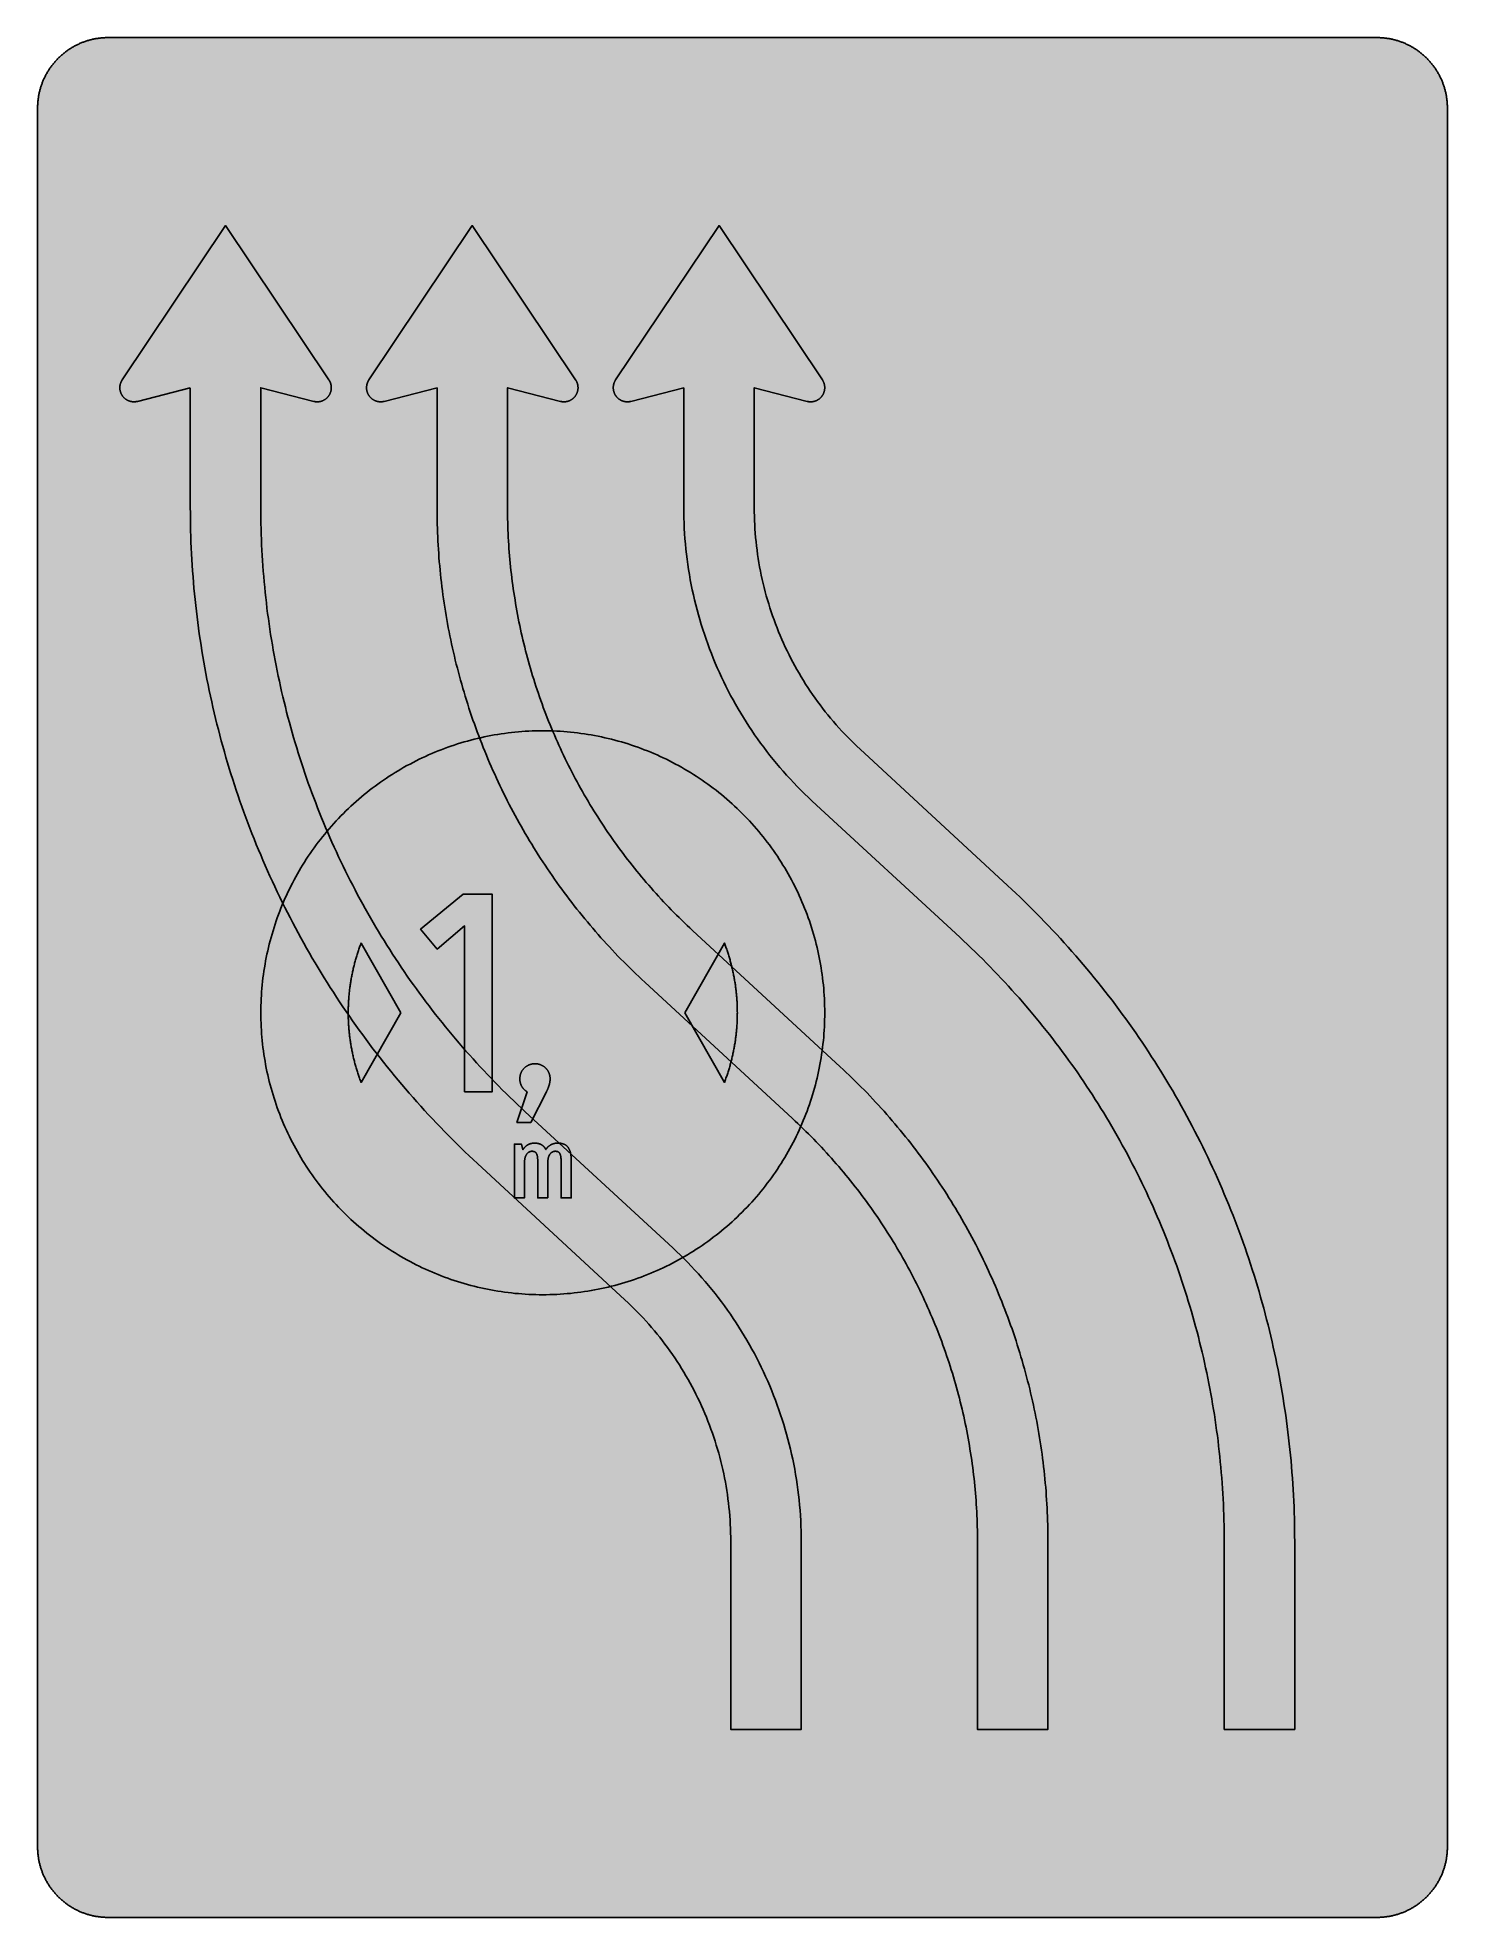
# Model space of a CAD drawing. Header units: millimetres. Extents: x 0 to 423, y 0 to 564.
import ezdxf

# ---------------------------------------------------------------- set-up
doc = ezdxf.new("R2010")
doc.units = ezdxf.units.MM

msp = doc.modelspace()

# ---------------------------------------------------------------- hatches: boundary and pattern name
for color, points in [(254, [(21.2189, 0.0537), (20.955, 0.0533), (20.6934, 0.0584), (20.4292, 0.066), (20.1676, 0.0787), (19.906, 0.094), (19.6469, 0.1118), (19.3853, 0.1321), (19.1262, 0.1549), (18.8671, 0.1829), (18.608, 0.2134), (18.349, 0.2464), (18.0924, 0.2845), (17.8359, 0.3251), (17.5793, 0.3683), (17.3253, 0.414), (17.0688, 0.4623), (16.8148, 0.5156), (16.5633, 0.5715), (16.3093, 0.6299), (16.0579, 0.6909), (15.809, 0.7544), (15.56, 0.823), (15.3111, 0.8941), (15.0622, 0.9677), (14.8158, 1.0439), (14.5694, 1.1227), (14.3256, 1.2065), (14.0818, 1.2903), (13.8379, 1.3792), (13.5966, 1.4707), (13.3579, 1.5672), (13.1191, 1.6637), (12.8803, 1.7628), (12.6441, 1.8669), (12.4079, 1.9736), (12.1742, 2.0803), (11.9405, 2.192), (11.7094, 2.3089), (11.4808, 2.4257), (11.2522, 2.5451), (11.0236, 2.6695), (10.7975, 2.794), (10.574, 2.9235), (10.3505, 3.0556), (10.1295, 3.1877), (9.9111, 3.3249), (9.6926, 3.4646), (9.4742, 3.6068), (9.2608, 3.7541), (9.0475, 3.9014), (8.8341, 4.0513), (8.6258, 4.2037), (8.4176, 4.3612), (8.2118, 4.5187), (8.0061, 4.6812), (7.8029, 4.8438), (7.6022, 5.0114), (7.4041, 5.1816), (7.206, 5.3518), (7.0129, 5.527), (6.8174, 5.7048), (6.6269, 5.8826), (6.4389, 6.0655), (6.2509, 6.2509), (6.0655, 6.4389), (5.8852, 6.6269), (5.7048, 6.8174), (5.527, 7.0104), (5.3518, 7.206), (5.1816, 7.4041), (5.0114, 7.6022), (4.8463, 7.8029), (4.6812, 8.0061), (4.5187, 8.2118), (4.3612, 8.4176), (4.2062, 8.6258), (4.0513, 8.8341), (3.9014, 9.0475), (3.7541, 9.2608), (3.6068, 9.4742), (3.4646, 9.6926), (3.3249, 9.9085), (3.1877, 10.1295), (3.0556, 10.3505), (2.9235, 10.574), (2.794, 10.7975), (2.6695, 11.0236), (2.5451, 11.2522), (2.4257, 11.4808), (2.3063, 11.7094), (2.192, 11.9405), (2.0803, 12.1742), (1.971, 12.4079), (1.8669, 12.6441), (1.7628, 12.8803), (1.6637, 13.1191), (1.5646, 13.3579), (1.4707, 13.5966), (1.3792, 13.8379), (1.2903, 14.0818), (1.2065, 14.3256), (1.1227, 14.5694), (1.0439, 14.8158), (0.9652, 15.0622), (0.8915, 15.3111), (0.823, 15.56), (0.7544, 15.809), (0.6883, 16.0604), (0.6274, 16.3119), (0.569, 16.5633), (0.5131, 16.8148), (0.4623, 17.0688), (0.4115, 17.3253), (0.3658, 17.5793), (0.3226, 17.8359), (0.2819, 18.0924), (0.2464, 18.3515), (0.2134, 18.608), (0.1829, 18.8671), (0.1549, 19.1262), (0.1295, 19.3878), (0.1092, 19.6469), (0.0914, 19.9085), (0.0762, 20.1701), (0.066, 20.4318), (0.0584, 20.6934), (0.0533, 20.955), (0.0508, 21.2192), (0.0522, 543.3314), (0.0533, 543.593), (0.0584, 543.8546), (0.066, 544.1188), (0.0762, 544.3804), (0.0914, 544.642), (0.1092, 544.9011), (0.1295, 545.1627), (0.1549, 545.4218), (0.1829, 545.6809), (0.2134, 545.94), (0.2464, 546.1991), (0.2819, 546.4556), (0.3226, 546.7121), (0.3658, 546.9687), (0.4115, 547.2227), (0.4623, 547.4792), (0.5131, 547.7332), (0.569, 547.9847), (0.6274, 548.2387), (0.6883, 548.4876), (0.7544, 548.7391), (0.823, 548.988), (0.8915, 549.2369), (0.9652, 549.4858), (1.0439, 549.7322), (1.1227, 549.9786), (1.2065, 550.2224), (1.2903, 550.4663), (1.3792, 550.7076), (1.4707, 550.9489), (1.5646, 551.1902), (1.6637, 551.4289), (1.7628, 551.6677), (1.8669, 551.9039), (1.971, 552.1401), (2.0803, 552.3738), (2.192, 552.6049), (2.3063, 552.8386), (2.4257, 553.0672), (2.5451, 553.2958), (2.6695, 553.5244), (2.794, 553.7505), (2.9235, 553.974), (3.0556, 554.1975), (3.1877, 554.4185), (3.3249, 554.6369), (3.4646, 554.8554), (3.6068, 555.0738), (3.7541, 555.2872), (3.9014, 555.5005), (4.0513, 555.7114), (4.2062, 555.9222), (4.3612, 556.1305), (4.5187, 556.3362), (4.6812, 556.5419), (4.8463, 556.7451), (5.0114, 556.9458), (5.1816, 557.1439), (5.3518, 557.342), (5.527, 557.5351), (5.7048, 557.7281), (5.8852, 557.9212), (6.0655, 558.1091), (6.2509, 558.2971), (6.4389, 558.4825), (6.6269, 558.6628), (6.8174, 558.8432), (7.0129, 559.021), (7.206, 559.1937), (7.4041, 559.3664), (7.6022, 559.5366), (7.8029, 559.7017), (8.0061, 559.8668), (8.2118, 560.0268), (8.4176, 560.1868), (8.6258, 560.3418), (8.8341, 560.4967), (9.0475, 560.6466), (9.2608, 560.7939), (9.4742, 560.9387), (9.6926, 561.0835), (9.9111, 561.2232), (10.1295, 561.3603), (10.3505, 561.4924), (10.574, 561.6245), (10.7975, 561.754), (11.0236, 561.8785), (11.2522, 562.0029), (11.4808, 562.1223), (11.7094, 562.2392), (11.9405, 562.356), (12.1742, 562.4678), (12.4079, 562.5744), (12.6441, 562.6811), (12.8803, 562.7853), (13.1191, 562.8843), (13.3579, 562.9834), (13.5966, 563.0774), (13.8379, 563.1688), (14.0818, 563.2577), (14.3256, 563.3415), (14.5694, 563.4253), (14.8158, 563.5041), (15.0622, 563.5803), (15.3111, 563.6539), (15.56, 563.7251), (15.809, 563.7936), (16.0579, 563.8571), (16.3093, 563.9206), (16.5633, 563.9791), (16.8148, 564.0349), (17.0688, 564.0857), (17.3253, 564.1365), (17.5793, 564.1823), (17.8359, 564.2254), (18.0924, 564.2635), (18.349, 564.3016), (18.608, 564.3347), (18.8671, 564.3651), (19.1262, 564.3931), (19.3853, 564.4185), (19.6469, 564.4388), (19.906, 564.4566), (20.1676, 564.4718), (20.4292, 564.482), (20.6934, 564.4896), (20.955, 564.4947), (21.2166, 564.4972), (402.2189, 564.4981), (402.4808, 564.4947), (402.7424, 564.4896), (403.0066, 564.482), (403.2682, 564.4718), (403.5298, 564.4566), (403.7889, 564.4388), (404.0505, 564.4185), (404.3096, 564.3931), (404.5687, 564.3651), (404.8277, 564.3347), (405.0868, 564.3016), (405.3434, 564.2635), (405.5999, 564.2254), (405.8564, 564.1823), (406.113, 564.1365), (406.367, 564.0857), (406.621, 564.0349), (406.875, 563.9791), (407.1264, 563.9206), (407.3779, 563.8571), (407.6268, 563.7936), (407.8783, 563.7251), (408.1272, 563.6539), (408.3736, 563.5803), (408.62, 563.5041), (408.8663, 563.4253), (409.1102, 563.3415), (409.354, 563.2577), (409.5979, 563.1688), (409.8392, 563.0774), (410.0805, 562.9834), (410.3192, 562.8843), (410.5554, 562.7853), (410.7942, 562.6811), (411.0279, 562.5744), (411.2616, 562.4678), (411.4952, 562.356), (411.7264, 562.2392), (411.9575, 562.1223), (412.1861, 562.0029), (412.4122, 561.8785), (412.6382, 561.754), (412.8643, 561.6245), (413.0853, 561.4924), (413.3063, 561.3603), (413.5272, 561.2232), (413.7457, 561.0835), (413.9616, 560.9387), (414.1775, 560.7939), (414.3908, 560.6466), (414.6017, 560.4967), (414.8125, 560.3418), (415.0208, 560.1868), (415.2265, 560.0268), (415.4297, 559.8668), (415.6329, 559.7017), (415.8336, 559.5366), (416.0342, 559.3664), (416.2298, 559.1937), (416.4254, 559.021), (416.6184, 558.8432), (416.8089, 558.6628), (416.9994, 558.4825), (417.1848, 558.2971), (417.3703, 558.1091), (417.5531, 557.9212), (417.7335, 557.7281), (417.9087, 557.5351), (418.084, 557.342), (418.2567, 557.1439), (418.4244, 556.9458), (418.592, 556.7451), (418.7546, 556.5419), (418.9171, 556.3362), (419.0746, 556.1305), (419.2321, 555.9222), (419.3845, 555.7114), (419.5369, 555.5005), (419.6842, 555.2872), (419.829, 555.0738), (419.9712, 554.8554), (420.1109, 554.6369), (420.2481, 554.4185), (420.3827, 554.1975), (420.5148, 553.974), (420.6418, 553.7505), (420.7688, 553.5244), (420.8907, 553.2958), (421.0126, 553.0672), (421.1295, 552.8386), (421.2438, 552.6049), (421.3555, 552.3738), (421.4647, 552.1401), (421.5689, 551.9039), (421.673, 551.6677), (421.7746, 551.4289), (421.8711, 551.1902), (421.9651, 550.9489), (422.0566, 550.7076), (422.1455, 550.4663), (422.2318, 550.2224), (422.3131, 549.9786), (422.3918, 549.7322), (422.4706, 549.4858), (422.5442, 549.2369), (422.6128, 548.988), (422.6814, 548.7391), (422.7449, 548.4876), (422.8084, 548.2387), (422.8668, 547.9847), (422.9227, 547.7332), (422.9735, 547.4792), (423.0243, 547.2227), (423.07, 546.9687), (423.1132, 546.7121), (423.1513, 546.4556), (423.1894, 546.1991), (423.2224, 545.94), (423.2529, 545.6809), (423.2808, 545.4218), (423.3037, 545.1627), (423.3266, 544.9011), (423.3443, 544.642), (423.357, 544.3804), (423.3697, 544.1188), (423.3774, 543.8546), (423.3824, 543.593), (423.385, 543.3314), (423.3855, 21.2203), (423.3824, 20.955), (423.3774, 20.6934), (423.3697, 20.4318), (423.357, 20.1701), (423.3443, 19.9085), (423.3266, 19.6469), (423.3037, 19.3878), (423.2808, 19.1262), (423.2529, 18.8671), (423.2224, 18.608), (423.1894, 18.3515), (423.1513, 18.0924), (423.1132, 17.8359), (423.07, 17.5793), (423.0243, 17.3253), (422.9735, 17.0688), (422.9227, 16.8148), (422.8668, 16.5633), (422.8084, 16.3119), (422.7449, 16.0604), (422.6814, 15.809), (422.6128, 15.56), (422.5442, 15.3111), (422.4706, 15.0622), (422.3918, 14.8158), (422.3131, 14.5694), (422.2318, 14.3256), (422.1455, 14.0818), (422.0566, 13.8379), (421.9651, 13.5966), (421.8711, 13.3579), (421.7746, 13.1191), (421.673, 12.8803), (421.5689, 12.6441), (421.4647, 12.4079), (421.3555, 12.1742), (421.2438, 11.9405), (421.1295, 11.7094), (421.0126, 11.4808), (420.8907, 11.2522), (420.7688, 11.0236), (420.6418, 10.7975), (420.5148, 10.574), (420.3827, 10.3505), (420.2481, 10.1295), (420.1109, 9.9085), (419.9712, 9.6926), (419.829, 9.4742), (419.6842, 9.2608), (419.5369, 9.0475), (419.3845, 8.8341), (419.2321, 8.6258), (419.0746, 8.4176), (418.9171, 8.2118), (418.7546, 8.0061), (418.592, 7.8029), (418.4244, 7.6022), (418.2567, 7.4041), (418.084, 7.206), (417.9087, 7.0104), (417.7335, 6.8174), (417.5531, 6.6269), (417.3703, 6.4389), (417.1848, 6.2509), (416.9994, 6.0655), (416.8089, 5.8826), (416.6184, 5.7048), (416.4254, 5.527), (416.2298, 5.3518), (416.0342, 5.1816), (415.8336, 5.0114), (415.6329, 4.8438), (415.4297, 4.6812), (415.2265, 4.5187), (415.0208, 4.3612), (414.8125, 4.2037), (414.6017, 4.0513), (414.3908, 3.9014), (414.1775, 3.7541), (413.9616, 3.6068), (413.7457, 3.4646), (413.5272, 3.3249), (413.3063, 3.1877), (413.0853, 3.0556), (412.8643, 2.9235), (412.6382, 2.794), (412.4122, 2.6695), (412.1861, 2.5451), (411.9575, 2.4257), (411.7264, 2.3089), (411.4952, 2.192), (411.2616, 2.0803), (411.0279, 1.9736), (410.7942, 1.8669), (410.5554, 1.7628), (410.3192, 1.6637), (410.0805, 1.5672), (409.8392, 1.4707), (409.5979, 1.3792), (409.354, 1.2903), (409.1102, 1.2065), (408.8663, 1.1227), (408.62, 1.0439), (408.3736, 0.9677), (408.1272, 0.8941), (407.8783, 0.823), (407.6268, 0.7544), (407.3779, 0.6909), (407.1264, 0.6299), (406.875, 0.5715), (406.621, 0.5156), (406.367, 0.4623), (406.113, 0.414), (405.8564, 0.3683), (405.5999, 0.3251), (405.3434, 0.2845), (405.0868, 0.2464), (404.8277, 0.2134), (404.5687, 0.1829), (404.3096, 0.1549), (404.0505, 0.1321), (403.7889, 0.1118), (403.5298, 0.094), (403.2682, 0.0787), (403.0066, 0.066), (402.7424, 0.0584), (402.4808, 0.0533), (402.2166, 0.0533)]), (59, [(45.9133, 459.3703), (30.0383, 455.2703), (30.0203, 455.2645), (30.005, 455.262), (29.9898, 455.2569), (29.972, 455.2518), (29.9568, 455.2493), (29.939, 455.2442), (29.9237, 455.2417), (29.9085, 455.2366), (29.8907, 455.234), (29.8755, 455.2315), (29.8577, 455.2264), (29.8425, 455.2239), (29.8247, 455.2213), (29.8094, 455.2163), (29.7942, 455.2137), (29.7764, 455.2112), (29.7612, 455.2086), (29.7434, 455.2036), (29.7282, 455.201), (29.7104, 455.1985), (29.6951, 455.1959), (29.6774, 455.1934), (29.6621, 455.1909), (29.6443, 455.1883), (29.6291, 455.1858), (29.6113, 455.1832), (29.5961, 455.1807), (29.5783, 455.1782), (29.5631, 455.1756), (29.5453, 455.1731), (29.53, 455.1705), (29.5123, 455.168), (29.497, 455.168), (29.4792, 455.1655), (29.464, 455.1629), (29.4462, 455.1604), (29.431, 455.1604), (29.4132, 455.1578), (29.398, 455.1553), (29.3802, 455.1553), (29.3624, 455.1528), (29.3472, 455.1502), (29.3294, 455.1502), (29.3141, 455.1477), (29.2964, 455.1477), (29.2811, 455.1451), (29.2633, 455.1451), (29.2481, 455.1451), (29.2303, 455.1426), (29.2125, 455.1426), (29.1973, 455.1401), (29.1795, 455.1401), (29.1643, 455.1401), (29.1465, 455.1401), (29.1287, 455.1375), (29.1135, 455.1375), (29.0957, 455.1375), (29.0805, 455.1375), (29.0627, 455.1375), (29.0449, 455.135), (29.0297, 455.135), (29.0119, 455.135), (28.9966, 455.135), (28.9789, 455.135), (28.8696, 455.1375), (28.7604, 455.1401), (28.6537, 455.1477), (28.5471, 455.1578), (28.4404, 455.1705), (28.3337, 455.1832), (28.2296, 455.201), (28.1254, 455.2213), (28.0238, 455.2442), (27.9222, 455.2696), (27.8206, 455.295), (27.719, 455.3255), (27.6225, 455.3585), (27.5234, 455.3915), (27.4269, 455.4296), (27.3304, 455.4677), (27.2364, 455.5084), (27.145, 455.5541), (27.051, 455.5998), (26.9621, 455.6455), (26.8707, 455.6963), (26.7843, 455.7497), (26.6979, 455.803), (26.6116, 455.8589), (26.5278, 455.9173), (26.4465, 455.9757), (26.3652, 456.0392), (26.2865, 456.1027), (26.2077, 456.1688), (26.1315, 456.2348), (26.0579, 456.3034), (25.9867, 456.3745), (25.9156, 456.4482), (25.8445, 456.5218), (25.7785, 456.598), (25.7124, 456.6768), (25.6489, 456.7555), (25.5854, 456.8368), (25.527, 456.9181), (25.4686, 457.0019), (25.4127, 457.0882), (25.3594, 457.1746), (25.306, 457.261), (25.2578, 457.3499), (25.2095, 457.4413), (25.1638, 457.5327), (25.1206, 457.6267), (25.0774, 457.7207), (25.0393, 457.8172), (25.0012, 457.9137), (24.9682, 458.0103), (24.9352, 458.1093), (24.9072, 458.2109), (24.8793, 458.31), (24.8539, 458.4116), (24.831, 458.5157), (24.8107, 458.6199), (24.7929, 458.724), (24.7802, 458.8307), (24.7675, 458.9374), (24.7574, 459.044), (24.7498, 459.1507), (24.7472, 459.2599), (24.7447, 459.3692), (24.7447, 459.4073), (24.7472, 459.4479), (24.7472, 459.486), (24.7472, 459.5266), (24.7498, 459.5647), (24.7523, 459.6054), (24.7548, 459.6435), (24.7574, 459.6816), (24.7599, 459.7222), (24.7625, 459.7603), (24.7675, 459.7984), (24.7726, 459.8365), (24.7752, 459.8772), (24.7802, 459.9153), (24.7853, 459.9534), (24.7904, 459.9915), (24.798, 460.0321), (24.8031, 460.0702), (24.8107, 460.1083), (24.8183, 460.1464), (24.826, 460.1845), (24.8336, 460.2226), (24.8412, 460.2607), (24.8488, 460.2988), (24.8564, 460.3369), (24.8666, 460.375), (24.8768, 460.4131), (24.8869, 460.4487), (24.8971, 460.4868), (24.9072, 460.5249), (24.9174, 460.563), (24.9276, 460.5985), (24.9403, 460.6366), (24.953, 460.6722), (24.9631, 460.7103), (24.9758, 460.7484), (24.9885, 460.7839), (25.0038, 460.8195), (25.0165, 460.8576), (25.0292, 460.8932), (25.0444, 460.9287), (25.0596, 460.9668), (25.0749, 461.0024), (25.0876, 461.0379), (25.1054, 461.0735), (25.1206, 461.1091), (25.1358, 461.1446), (25.1536, 461.1802), (25.1689, 461.2157), (25.1866, 461.2488), (25.2044, 461.2843), (25.2222, 461.3199), (25.24, 461.3529), (25.2603, 461.3885), (25.2781, 461.424), (25.2984, 461.457), (25.3162, 461.4901), (25.3365, 461.5256), (25.3568, 461.5586), (25.3771, 461.5917), (25.3975, 461.6247), (25.4178, 461.6577), (25.4406, 461.6907), (25.4635, 461.7237), (56.4967, 508.0536), (87.5316, 461.7251), (87.5513, 461.6907), (87.5741, 461.6577), (87.5944, 461.6247), (87.6148, 461.5917), (87.6351, 461.5586), (87.6554, 461.5256), (87.6757, 461.4901), (87.696, 461.457), (87.7138, 461.424), (87.7341, 461.3885), (87.7519, 461.3529), (87.7697, 461.3199), (87.7875, 461.2843), (87.8053, 461.2488), (87.823, 461.2157), (87.8383, 461.1802), (87.8561, 461.1446), (87.8713, 461.1091), (87.8865, 461.0735), (87.9043, 461.0379), (87.9196, 461.0024), (87.9323, 460.9668), (87.9475, 460.9287), (87.9627, 460.8932), (87.9754, 460.8576), (87.9881, 460.8195), (88.0034, 460.7839), (88.0161, 460.7484), (88.0288, 460.7103), (88.0389, 460.6722), (88.0516, 460.6366), (88.0618, 460.5985), (88.0745, 460.563), (88.0847, 460.5249), (88.0948, 460.4868), (88.105, 460.4487), (88.1151, 460.4131), (88.1253, 460.375), (88.1329, 460.3369), (88.1431, 460.2988), (88.1507, 460.2607), (88.1583, 460.2226), (88.1659, 460.1845), (88.1736, 460.1464), (88.1812, 460.1083), (88.1863, 460.0702), (88.1939, 460.0321), (88.199, 459.9915), (88.204, 459.9534), (88.2091, 459.9153), (88.2142, 459.8772), (88.2193, 459.8365), (88.2244, 459.7984), (88.2269, 459.7603), (88.232, 459.7222), (88.2345, 459.6816), (88.2371, 459.6435), (88.2396, 459.6054), (88.2396, 459.5647), (88.2421, 459.5266), (88.2447, 459.486), (88.2447, 459.4479), (88.2447, 459.4073), (88.2447, 459.3692), (88.2447, 459.2599), (88.2396, 459.1507), (88.232, 459.044), (88.2244, 458.9374), (88.2117, 458.8307), (88.1964, 458.724), (88.1786, 458.6199), (88.1583, 458.5157), (88.138, 458.4116), (88.1126, 458.31), (88.0847, 458.2109), (88.0542, 458.1093), (88.0237, 458.0103), (87.9881, 457.9137), (87.9526, 457.8172), (87.9119, 457.7207), (87.8713, 457.6267), (87.8281, 457.5327), (87.7824, 457.4413), (87.7341, 457.3499), (87.6859, 457.261), (87.6325, 457.1746), (87.5792, 457.0882), (87.5233, 457.0019), (87.4649, 456.9181), (87.4039, 456.8368), (87.343, 456.7555), (87.2795, 456.6768), (87.2134, 456.598), (87.1449, 456.5218), (87.0763, 456.4482), (87.0052, 456.3745), (86.934, 456.3034), (86.8578, 456.2348), (86.7816, 456.1688), (86.7054, 456.1027), (86.6267, 456.0392), (86.5454, 455.9757), (86.4641, 455.9173), (86.3803, 455.8589), (86.294, 455.803), (86.2076, 455.7497), (86.1187, 455.6963), (86.0298, 455.6455), (85.9384, 455.5998), (85.8469, 455.5541), (85.7555, 455.5084), (85.659, 455.4677), (85.565, 455.4296), (85.4685, 455.3915), (85.3694, 455.3585), (85.2703, 455.3255), (85.1713, 455.295), (85.0697, 455.2696), (84.9681, 455.2442), (84.8665, 455.2213), (84.7623, 455.201), (84.6557, 455.1832), (84.5515, 455.1705), (84.4448, 455.1578), (84.3382, 455.1477), (84.2289, 455.1401), (84.1223, 455.1375), (84.013, 455.135), (83.9953, 455.135), (83.9775, 455.135), (83.9622, 455.135), (83.9445, 455.135), (83.9292, 455.1375), (83.9114, 455.1375), (83.8962, 455.1375), (83.8784, 455.1375), (83.8606, 455.1375), (83.8454, 455.1401), (83.8276, 455.1401), (83.8124, 455.1401), (83.7946, 455.1401), (83.7794, 455.1426), (83.7616, 455.1426), (83.7438, 455.1451), (83.7286, 455.1451), (83.7108, 455.1451), (83.6955, 455.1477), (83.6778, 455.1477), (83.6625, 455.1502), (83.6447, 455.1502), (83.6295, 455.1528), (83.6117, 455.1553), (83.5939, 455.1553), (83.5787, 455.1578), (83.5609, 455.1604), (83.5457, 455.1604), (83.5279, 455.1629), (83.5127, 455.1655), (83.4949, 455.168), (83.4796, 455.168), (83.4619, 455.1705), (83.4466, 455.1731), (83.4288, 455.1756), (83.4136, 455.1782), (83.3958, 455.1807), (83.3806, 455.1832), (83.3628, 455.1858), (83.3476, 455.1883), (83.3298, 455.1909), (83.3145, 455.1934), (83.2968, 455.1959), (83.2815, 455.1985), (83.2637, 455.201), (83.2485, 455.2036), (83.2307, 455.2086), (83.2155, 455.2112), (83.1977, 455.2137), (83.1825, 455.2163), (83.1647, 455.2213), (83.1494, 455.2239), (83.1342, 455.2264), (83.1164, 455.2315), (83.1012, 455.234), (83.0834, 455.2366), (83.0682, 455.2417), (83.0504, 455.2442), (83.0351, 455.2493), (83.0199, 455.2518), (83.0021, 455.2569), (82.9869, 455.262), (82.9691, 455.2645), (82.9539, 455.2696), (67.08, 459.3703), (67.08, 423.387), (67.0839, 421.7873), (67.0992, 420.1922), (67.1246, 418.5945), (67.1601, 416.9994), (67.2084, 415.4043), (67.2643, 413.8117), (67.3303, 412.2166), (67.4091, 410.6266), (67.4954, 409.034), (67.5945, 407.4439), (67.7012, 405.8539), (67.8205, 404.2664), (67.9475, 402.6789), (68.0872, 401.0939), (68.2371, 399.509), (68.3946, 397.924), (68.5648, 396.3416), (68.7426, 394.7617), (68.9331, 393.1818), (69.1337, 391.6045), (69.342, 390.0272), (69.563, 388.4524), (69.7916, 386.8801), (70.0329, 385.3078), (70.2818, 383.7381), (70.5434, 382.1709), (70.8127, 380.6038), (71.0946, 379.0391), (71.3842, 377.477), (71.6839, 375.9175), (71.9963, 374.3579), (72.3163, 372.8009), (72.6465, 371.2464), (72.9869, 369.6945), (73.3374, 368.1451), (73.6981, 366.5957), (74.0689, 365.0513), (74.4499, 363.507), (74.8386, 361.9652), (75.2399, 360.4285), (75.6488, 358.8918), (76.0705, 357.3577), (76.4997, 355.8286), (76.9391, 354.2995), (77.3913, 352.773), (77.851, 351.2515), (78.3184, 349.7301), (78.7984, 348.2137), (79.2886, 346.6998), (79.7865, 345.1885), (80.297, 343.6798), (80.8152, 342.1736), (81.3435, 340.6724), (81.882, 339.1713), (82.4306, 337.6752), (82.9894, 336.1817), (83.5558, 334.6933), (84.135, 333.2074), (84.7217, 331.724), (85.3186, 330.2432), (85.9257, 328.7674), (86.5403, 327.2968), (87.1677, 325.8261), (87.8027, 324.3605), (88.4479, 322.9), (89.1032, 321.4421), (89.7661, 319.9917), (90.4392, 318.5439), (91.1225, 317.1012), (91.8134, 315.6636), (92.5119, 314.231), (93.2231, 312.8035), (93.9394, 311.3811), (94.6683, 309.9638), (95.4049, 308.5516), (96.1492, 307.1444), (96.9035, 305.7398), (97.6655, 304.3428), (98.4377, 302.9509), (99.2175, 301.564), (100.0074, 300.1823), (100.805, 298.8081), (101.6127, 297.4365), (102.428, 296.07), (103.2535, 294.7111), (104.0867, 293.3573), (104.9274, 292.006), (105.7783, 290.6649), (106.6368, 289.3263), (107.503, 287.9928), (108.3793, 286.6669), (109.2632, 285.3461), (110.1547, 284.0304), (111.0564, 282.7223), (111.9657, 281.4193), (112.8827, 280.1214), (113.8098, 278.831), (114.7445, 277.5458), (115.6868, 276.2656), (116.6393, 274.9931), (117.5969, 273.7256), (118.5647, 272.4633), (119.54, 271.2085), (120.523, 269.9588), (121.5161, 268.7168), (122.5144, 267.4798), (123.5227, 266.2504), (124.5387, 265.0261), (125.5624, 263.8095), (126.5936, 262.6004), (127.635, 261.3965), (128.6815, 260.1976), (129.7381, 259.0063), (130.7998, 257.8227), (131.8717, 256.6441), (132.9512, 255.4732), (134.0383, 254.3099), (135.1331, 253.1516), (136.2354, 252.001), (137.3454, 250.858), (138.4605, 249.7201), (139.5857, 248.5898), (140.7185, 247.4671), (141.859, 246.3521), (143.0071, 245.2421), (144.1628, 244.1397), (145.3261, 243.045), (146.4945, 241.9579), (190.7854, 201.064), (191.93, 199.992), (193.0578, 198.9074), (194.1728, 197.8101), (195.2701, 196.6976), (196.3522, 195.5749), (197.4164, 194.4395), (198.468, 193.2915), (199.5018, 192.1307), (200.5203, 190.9572), (201.5211, 189.771), (202.5066, 188.5747), (203.4743, 187.3656), (204.4268, 186.1464), (205.3641, 184.9171), (206.2836, 183.675), (207.1853, 182.4203), (208.0717, 181.1579), (208.9404, 179.8828), (209.7913, 178.5976), (210.627, 177.3047), (211.4448, 175.9991), (212.2449, 174.686), (213.0273, 173.3601), (213.7943, 172.0266), (214.5436, 170.6829), (215.2752, 169.3316), (215.9889, 167.9702), (216.6849, 166.6011), (217.363, 165.2219), (218.0234, 163.8351), (218.6661, 162.4406), (219.2909, 161.0385), (219.898, 159.6263), (220.4872, 158.209), (221.0587, 156.7815), (221.6099, 155.3489), (222.1433, 153.9088), (222.6589, 152.461), (223.1568, 151.0055), (223.6343, 149.545), (224.0966, 148.0769), (224.536, 146.6037), (224.9602, 145.1229), (225.364, 143.637), (225.7476, 142.146), (226.1133, 140.6474), (226.4613, 139.1437), (226.7864, 137.6375), (227.0963, 136.1237), (227.3833, 134.6048), (227.6551, 133.0833), (227.904, 131.5568), (228.1352, 130.0251), (228.346, 128.4884), (228.5365, 126.9492), (228.7067, 125.4049), (228.8591, 123.858), (228.9912, 122.3086), (229.1029, 120.7541), (229.1944, 119.1971), (229.2655, 117.6376), (229.3163, 116.0755), (229.3468, 114.5083), (229.3569, 112.9411), (229.3578, 56.4981), (208.1911, 56.4981), (208.1911, 112.9425), (208.1809, 114.2314), (208.1555, 115.5217), (208.1149, 116.807), (208.0565, 118.0922), (207.9803, 119.3749), (207.8888, 120.6551), (207.7796, 121.9327), (207.6552, 123.2052), (207.5155, 124.4778), (207.358, 125.7452), (207.1827, 127.0102), (206.9948, 128.27), (206.7865, 129.5273), (206.5655, 130.7821), (206.3267, 132.0317), (206.0753, 133.2789), (205.8035, 134.5209), (205.519, 135.7579), (205.2168, 136.9898), (204.9018, 138.2192), (204.5691, 139.4435), (204.2211, 140.6627), (203.8579, 141.8768), (203.4794, 143.0858), (203.0832, 144.2872), (202.6742, 145.4861), (202.25, 146.6774), (201.8106, 147.8636), (201.356, 149.0447), (200.8861, 150.2207), (200.4009, 151.3891), (199.9005, 152.5499), (199.3849, 153.7056), (198.8566, 154.8536), (198.313, 155.9966), (197.7542, 157.132), (197.1802, 158.2598), (196.5935, 159.3799), (195.9915, 160.495), (195.3743, 161.5999), (194.7418, 162.6972), (194.0966, 163.7894), (193.4388, 164.8714), (192.7657, 165.9458), (192.0773, 167.0126), (191.3763, 168.0693), (190.66, 169.1183), (189.931, 170.1597), (189.1868, 171.1909), (188.4299, 172.2145), (187.6603, 173.228), (186.8754, 174.2313), (186.0779, 175.227), (185.2651, 176.2125), (184.4421, 177.1879), (183.6039, 178.1556), (182.753, 179.1106), (181.8869, 180.0581), (181.0106, 180.9928), (180.119, 181.9173), (179.2148, 182.8317), (178.2978, 183.736), (177.3682, 184.6301), (176.4259, 185.5114), (132.1375, 226.4086), (130.8659, 227.5891), (129.6035, 228.7753), (128.3487, 229.9716), (127.1041, 231.1756), (125.8646, 232.3897), (124.6353, 233.6089), (123.4135, 234.8357), (122.1994, 236.0701), (120.9954, 237.3122), (119.7991, 238.5593), (118.6104, 239.8166), (117.4318, 241.0816), (116.2583, 242.3516), (115.0976, 243.6317), (113.9419, 244.917), (112.7963, 246.2098), (111.6584, 247.5103), (110.5306, 248.8184), (109.408, 250.1316), (108.298, 251.4549), (107.1956, 252.7833), (106.1009, 254.1168), (105.0138, 255.4605), (103.9368, 256.8092), (102.87, 258.1656), (101.8108, 259.527), (100.7618, 260.8961), (99.7204, 262.2728), (98.6866, 263.6545), (97.663, 265.0439), (96.6495, 266.4409), (95.6437, 267.843), (94.6455, 269.2502), (93.66, 270.6649), (92.6821, 272.0873), (91.7118, 273.5148), (90.7517, 274.9499), (89.8017, 276.3901), (88.8594, 277.8354), (87.9272, 279.2882), (87.0052, 280.7462), (86.0908, 282.2118), (85.1865, 283.6824), (84.2924, 285.1582), (83.406, 286.6415), (82.5297, 288.13), (81.6635, 289.6235), (80.805, 291.1246), (79.9592, 292.6283), (79.121, 294.1396), (78.293, 295.6585), (77.4751, 297.18), (76.6648, 298.7091), (75.8647, 300.2432), (75.0748, 301.7825), (74.295, 303.3268), (73.5254, 304.8762), (72.7659, 306.4307), (72.0166, 307.9928), (71.2749, 309.5574), (70.5434, 311.1297), (69.8246, 312.707), (69.1134, 314.2869), (68.4124, 315.8744), (67.7215, 317.4644), (67.0433, 319.0596), (66.3727, 320.6598), (65.7149, 322.26), (65.0672, 323.8678), (64.4296, 325.4781), (63.8023, 327.091), (63.185, 328.709), (62.5805, 330.3295), (61.9836, 331.9526), (61.3994, 333.5807), (60.8254, 335.2114), (60.264, 336.8472), (59.7103, 338.4855), (59.1693, 340.1263), (58.6359, 341.7697), (58.1152, 343.4182), (57.6072, 345.0666), (57.1068, 346.7202), (56.6191, 348.3762), (56.1416, 350.0374), (55.6743, 351.6986), (55.2171, 353.3623), (54.7726, 355.031), (54.3382, 356.7024), (53.914, 358.3737), (53.5, 360.0501), (53.0987, 361.729), (52.7075, 363.408), (52.3265, 365.092), (51.9557, 366.776), (51.5976, 368.4651), (51.2496, 370.1542), (50.9118, 371.8458), (50.5866, 373.5426), (50.2717, 375.2367), (49.9669, 376.936), (49.6722, 378.6378), (49.3903, 380.3396), (49.1185, 382.0439), (48.8594, 383.7508), (48.608, 385.4577), (48.3692, 387.1697), (48.1432, 388.8791), (47.9247, 390.5936), (47.719, 392.3081), (47.5259, 394.0251), (47.3405, 395.7422), (47.1678, 397.4617), (47.0078, 399.1813), (46.8554, 400.9034), (46.7182, 402.6281), (46.5887, 404.3528), (46.4718, 406.0774), (46.3652, 407.8046), (46.2712, 409.5318), (46.1874, 411.2616), (46.1137, 412.9913), (46.0527, 414.721), (46.0019, 416.4533), (45.9613, 418.1856), (45.9334, 419.9179), (45.9181, 421.6502), (45.913, 423.385)]), (59, [(119.9967, 459.3703), (104.1217, 455.2703), (104.1044, 455.2645), (104.0892, 455.262), (104.0714, 455.2569), (104.0562, 455.2518), (104.0384, 455.2493), (104.0232, 455.2442), (104.0079, 455.2417), (103.9901, 455.2366), (103.9749, 455.234), (103.9571, 455.2315), (103.9419, 455.2264), (103.9266, 455.2239), (103.9089, 455.2213), (103.8936, 455.2163), (103.8758, 455.2137), (103.8606, 455.2112), (103.8428, 455.2086), (103.8276, 455.2036), (103.8098, 455.201), (103.7946, 455.1985), (103.7793, 455.1959), (103.7615, 455.1934), (103.7463, 455.1909), (103.7285, 455.1883), (103.7133, 455.1858), (103.6955, 455.1832), (103.6803, 455.1807), (103.6625, 455.1782), (103.6472, 455.1756), (103.6295, 455.1731), (103.6142, 455.1705), (103.5964, 455.168), (103.5812, 455.168), (103.5634, 455.1655), (103.5456, 455.1629), (103.5304, 455.1604), (103.5126, 455.1604), (103.4974, 455.1578), (103.4796, 455.1553), (103.4644, 455.1553), (103.4466, 455.1528), (103.4313, 455.1502), (103.4136, 455.1502), (103.3958, 455.1477), (103.3805, 455.1477), (103.3628, 455.1451), (103.3475, 455.1451), (103.3297, 455.1451), (103.3145, 455.1426), (103.2967, 455.1426), (103.2789, 455.1401), (103.2637, 455.1401), (103.2459, 455.1401), (103.2307, 455.1401), (103.2129, 455.1375), (103.1951, 455.1375), (103.1799, 455.1375), (103.1621, 455.1375), (103.1469, 455.1375), (103.1291, 455.135), (103.1113, 455.135), (103.0961, 455.135), (103.0783, 455.135), (103.063, 455.135), (102.9538, 455.1375), (102.8446, 455.1401), (102.7354, 455.1477), (102.6287, 455.1578), (102.522, 455.1705), (102.4179, 455.1832), (102.3137, 455.201), (102.2096, 455.2213), (102.1055, 455.2442), (102.0039, 455.2696), (101.9023, 455.295), (101.8032, 455.3255), (101.7041, 455.3585), (101.6076, 455.3915), (101.5111, 455.4296), (101.4146, 455.4677), (101.3206, 455.5084), (101.2266, 455.5541), (101.1352, 455.5998), (101.0437, 455.6455), (100.9548, 455.6963), (100.8685, 455.7497), (100.7796, 455.803), (100.6958, 455.8589), (100.6119, 455.9173), (100.5307, 455.9757), (100.4494, 456.0392), (100.3706, 456.1027), (100.2919, 456.1688), (100.2157, 456.2348), (100.142, 456.3034), (100.0684, 456.3745), (99.9973, 456.4482), (99.9287, 456.5218), (99.8601, 456.598), (99.7966, 456.6768), (99.7331, 456.7555), (99.6696, 456.8368), (99.6112, 456.9181), (99.5528, 457.0019), (99.4969, 457.0882), (99.441, 457.1746), (99.3902, 457.261), (99.3394, 457.3499), (99.2911, 457.4413), (99.2454, 457.5327), (99.2022, 457.6267), (99.1616, 457.7207), (99.1235, 457.8172), (99.0854, 457.9137), (99.0524, 458.0103), (99.0194, 458.1093), (98.9889, 458.2109), (98.9609, 458.31), (98.9381, 458.4116), (98.9152, 458.5157), (98.8949, 458.6199), (98.8771, 458.724), (98.8619, 458.8307), (98.8517, 458.9374), (98.8416, 459.044), (98.8339, 459.1507), (98.8289, 459.2599), (98.8289, 459.3692), (98.8289, 459.4073), (98.8289, 459.4479), (98.8314, 459.486), (98.8314, 459.5266), (98.8339, 459.5647), (98.8365, 459.6054), (98.8365, 459.6435), (98.8416, 459.6816), (98.8441, 459.7222), (98.8466, 459.7603), (98.8517, 459.7984), (98.8543, 459.8365), (98.8593, 459.8772), (98.8644, 459.9153), (98.8695, 459.9534), (98.8746, 459.9915), (98.8797, 460.0321), (98.8873, 460.0702), (98.8949, 460.1083), (98.9, 460.1464), (98.9076, 460.1845), (98.9152, 460.2226), (98.9228, 460.2607), (98.933, 460.2988), (98.9406, 460.3369), (98.9508, 460.375), (98.9584, 460.4131), (98.9686, 460.4487), (98.9787, 460.4868), (98.9889, 460.5249), (99.0016, 460.563), (99.0117, 460.5985), (99.0244, 460.6366), (99.0346, 460.6722), (99.0473, 460.7103), (99.06, 460.7484), (99.0727, 460.7839), (99.0854, 460.8195), (99.1006, 460.8576), (99.1133, 460.8932), (99.1286, 460.9287), (99.1413, 460.9668), (99.1565, 461.0024), (99.1718, 461.0379), (99.187, 461.0735), (99.2048, 461.1091), (99.22, 461.1446), (99.2353, 461.1802), (99.253, 461.2157), (99.2708, 461.2488), (99.2886, 461.2843), (99.3064, 461.3199), (99.3242, 461.3529), (99.3419, 461.3885), (99.3623, 461.424), (99.38, 461.457), (99.4004, 461.4901), (99.4207, 461.5256), (99.441, 461.5586), (99.4613, 461.5917), (99.4816, 461.6247), (99.502, 461.6577), (99.5248, 461.6907), (99.5451, 461.7237), (130.58, 508.0536), (161.6149, 461.7251), (161.6354, 461.6907), (161.6558, 461.6577), (161.6786, 461.6247), (161.6989, 461.5917), (161.7193, 461.5586), (161.7396, 461.5256), (161.7599, 461.4901), (161.7777, 461.457), (161.798, 461.424), (161.8158, 461.3885), (161.8361, 461.3529), (161.8539, 461.3199), (161.8717, 461.2843), (161.8894, 461.2488), (161.9047, 461.2157), (161.9225, 461.1802), (161.9377, 461.1446), (161.9555, 461.1091), (161.9707, 461.0735), (161.986, 461.0379), (162.0012, 461.0024), (162.0164, 460.9668), (162.0317, 460.9287), (162.0444, 460.8932), (162.0596, 460.8576), (162.0723, 460.8195), (162.085, 460.7839), (162.0977, 460.7484), (162.1104, 460.7103), (162.1231, 460.6722), (162.1358, 460.6366), (162.146, 460.5985), (162.1587, 460.563), (162.1688, 460.5249), (162.179, 460.4868), (162.1892, 460.4487), (162.1993, 460.4131), (162.2069, 460.375), (162.2171, 460.3369), (162.2247, 460.2988), (162.2349, 460.2607), (162.2425, 460.2226), (162.2501, 460.1845), (162.2577, 460.1464), (162.2628, 460.1083), (162.2704, 460.0702), (162.2755, 460.0321), (162.2831, 459.9915), (162.2882, 459.9534), (162.2933, 459.9153), (162.2984, 459.8772), (162.3035, 459.8365), (162.306, 459.7984), (162.3111, 459.7603), (162.3136, 459.7222), (162.3162, 459.6816), (162.3187, 459.6435), (162.3212, 459.6054), (162.3238, 459.5647), (162.3263, 459.5266), (162.3263, 459.486), (162.3289, 459.4479), (162.3289, 459.4073), (162.3289, 459.3692), (162.3263, 459.2599), (162.3238, 459.1507), (162.3162, 459.044), (162.306, 458.9374), (162.2958, 458.8307), (162.2806, 458.724), (162.2628, 458.6199), (162.2425, 458.5157), (162.2196, 458.4116), (162.1942, 458.31), (162.1688, 458.2109), (162.1384, 458.1093), (162.1053, 458.0103), (162.0723, 457.9137), (162.0342, 457.8172), (161.9961, 457.7207), (161.9555, 457.6267), (161.9123, 457.5327), (161.8666, 457.4413), (161.8183, 457.3499), (161.7675, 457.261), (161.7167, 457.1746), (161.6608, 457.0882), (161.605, 457.0019), (161.5491, 456.9181), (161.4881, 456.8368), (161.4272, 456.7555), (161.3611, 456.6768), (161.2976, 456.598), (161.229, 456.5218), (161.1605, 456.4482), (161.0893, 456.3745), (161.0157, 456.3034), (160.942, 456.2348), (160.8658, 456.1688), (160.7896, 456.1027), (160.7083, 456.0392), (160.6296, 455.9757), (160.5458, 455.9173), (160.462, 455.8589), (160.3781, 455.803), (160.2918, 455.7497), (160.2029, 455.6963), (160.114, 455.6455), (160.0225, 455.5998), (159.9311, 455.5541), (159.8371, 455.5084), (159.7431, 455.4677), (159.6466, 455.4296), (159.5501, 455.3915), (159.4536, 455.3585), (159.3545, 455.3255), (159.2555, 455.295), (159.1539, 455.2696), (159.0523, 455.2442), (158.9481, 455.2213), (158.844, 455.201), (158.7398, 455.1832), (158.6357, 455.1705), (158.529, 455.1578), (158.4223, 455.1477), (158.3131, 455.1401), (158.2039, 455.1375), (158.0947, 455.135), (158.0794, 455.135), (158.0617, 455.135), (158.0464, 455.135), (158.0286, 455.135), (158.0109, 455.1375), (157.9956, 455.1375), (157.9778, 455.1375), (157.9626, 455.1375), (157.9448, 455.1375), (157.9296, 455.1401), (157.9118, 455.1401), (157.894, 455.1401), (157.8788, 455.1401), (157.861, 455.1426), (157.8458, 455.1426), (157.828, 455.1451), (157.8127, 455.1451), (157.795, 455.1451), (157.7772, 455.1477), (157.7619, 455.1477), (157.7442, 455.1502), (157.7289, 455.1502), (157.7111, 455.1528), (157.6959, 455.1553), (157.6781, 455.1553), (157.6629, 455.1578), (157.6451, 455.1604), (157.6273, 455.1604), (157.6121, 455.1629), (157.5943, 455.1655), (157.5791, 455.168), (157.5613, 455.168), (157.546, 455.1705), (157.5283, 455.1731), (157.513, 455.1756), (157.4952, 455.1782), (157.48, 455.1807), (157.4622, 455.1832), (157.447, 455.1858), (157.4292, 455.1883), (157.414, 455.1909), (157.3962, 455.1934), (157.3809, 455.1959), (157.3632, 455.1985), (157.3479, 455.201), (157.3301, 455.2036), (157.3149, 455.2086), (157.2971, 455.2112), (157.2819, 455.2137), (157.2666, 455.2163), (157.2489, 455.2213), (157.2336, 455.2239), (157.2158, 455.2264), (157.2006, 455.2315), (157.1828, 455.234), (157.1676, 455.2366), (157.1498, 455.2417), (157.1346, 455.2442), (157.1193, 455.2493), (157.1015, 455.2518), (157.0863, 455.2569), (157.0685, 455.262), (157.0533, 455.2645), (157.038, 455.2696), (141.1633, 459.3703), (141.1633, 423.387), (141.1656, 422.2674), (141.1757, 421.1498), (141.1935, 420.0322), (141.2189, 418.9146), (141.2519, 417.7995), (141.2926, 416.6845), (141.3383, 415.5669), (141.3942, 414.4543), (141.4551, 413.3393), (141.5237, 412.2268), (141.5974, 411.1142), (141.6812, 410.0017), (141.7701, 408.8917), (141.8692, 407.7818), (141.9733, 406.6718), (142.0825, 405.5618), (142.2019, 404.4544), (142.3264, 403.3495), (142.461, 402.242), (142.6007, 401.1397), (142.7455, 400.0348), (142.9004, 398.9324), (143.0604, 397.8326), (143.2306, 396.7302), (143.4059, 395.6329), (143.5862, 394.5357), (143.7767, 393.4384), (143.9723, 392.3436), (144.1755, 391.2489), (144.3863, 390.1567), (144.6047, 389.067), (144.8283, 387.9774), (145.0594, 386.8877), (145.2982, 385.8006), (145.542, 384.716), (145.796, 383.634), (146.0551, 382.5519), (146.3218, 381.4699), (146.5936, 380.3929), (146.8755, 379.316), (147.1625, 378.239), (147.4572, 377.1671), (147.7569, 376.0953), (148.0642, 375.0259), (148.3792, 373.9566), (148.7018, 372.8923), (149.032, 371.8281), (149.3672, 370.7663), (149.7101, 369.7046), (150.0581, 368.648), (150.4137, 367.5913), (150.7769, 366.5372), (151.1478, 365.4857), (151.5237, 364.4367), (151.9072, 363.3902), (152.2984, 362.3437), (152.6972, 361.3023), (153.101, 360.2609), (153.5125, 359.222), (153.9291, 358.1883), (154.3533, 357.1545), (154.7851, 356.1232), (155.2245, 355.0945), (155.669, 354.0684), (156.1211, 353.0448), (156.5783, 352.0262), (157.0431, 351.0102), (157.5156, 349.9968), (157.9931, 348.9884), (158.4757, 347.98), (158.9659, 346.9792), (159.4612, 345.9785), (159.9641, 344.9828), (160.4747, 343.9897), (160.9903, 343.0016), (161.511, 342.0161), (162.0393, 341.0356), (162.5727, 340.0552), (163.1137, 339.0824), (163.6598, 338.1121), (164.2135, 337.1444), (164.7723, 336.1817), (165.3362, 335.2216), (165.9077, 334.264), (166.4843, 333.314), (167.066, 332.3641), (167.6552, 331.4217), (168.2521, 330.4794), (168.8516, 329.5447), (169.4586, 328.61), (170.0733, 327.6829), (170.6905, 326.7583), (171.3154, 325.8388), (171.9478, 324.9219), (172.5828, 324.01), (173.2255, 323.1007), (173.8732, 322.1965), (174.5285, 321.2973), (175.1889, 320.4007), (175.8544, 319.5091), (176.5249, 318.6227), (177.2031, 317.7388), (177.8864, 316.8599), (178.5747, 315.9862), (179.2681, 315.1175), (179.9692, 314.2513), (180.6727, 313.3903), (181.3839, 312.5343), (182.1002, 311.6834), (182.8241, 310.835), (183.5506, 309.9918), (184.2846, 309.1536), (185.0238, 308.3204), (185.768, 307.4899), (186.5173, 306.6669), (187.2717, 305.8465), (188.0337, 305.0311), (188.8007, 304.2209), (189.5704, 303.4157), (190.3476, 302.6156), (191.1299, 301.818), (191.9173, 301.0281), (192.7098, 300.2432), (193.5074, 299.4609), (194.3125, 298.6837), (195.1203, 297.9141), (195.9356, 297.147), (196.7535, 296.385), (241.0435, 255.4909), (241.9604, 254.635), (242.8748, 253.7739), (243.7841, 252.9103), (244.6858, 252.0391), (245.5799, 251.1603), (246.4714, 250.2789), (247.3554, 249.3899), (248.2317, 248.4984), (249.1054, 247.5992), (249.9716, 246.695), (250.8301, 245.7856), (251.6835, 244.8712), (252.5319, 243.9492), (253.3726, 243.0247), (254.2083, 242.095), (255.0389, 241.1578), (255.8618, 240.218), (256.6797, 239.2705), (257.49, 238.3206), (258.2926, 237.363), (259.0927, 236.4029), (259.8826, 235.4351), (260.67, 234.4649), (261.4498, 233.4895), (262.222, 232.5065), (262.9891, 231.521), (263.7485, 230.5304), (264.5029, 229.5347), (265.2497, 228.534), (265.9888, 227.5281), (266.7229, 226.5172), (267.4518, 225.5037), (268.1732, 224.4852), (268.8869, 223.459), (269.5956, 222.4329), (270.2966, 221.3991), (270.9901, 220.3602), (271.6784, 219.3188), (272.3617, 218.2724), (273.0348, 217.2208), (273.7028, 216.1642), (274.3657, 215.105), (275.0185, 214.0407), (275.6662, 212.9714), (276.3063, 211.8995), (276.9413, 210.8225), (277.5687, 209.7405), (278.1884, 208.6559), (278.8031, 207.5663), (279.4076, 206.4715), (280.0071, 205.3742), (280.6014, 204.2719), (281.1856, 203.167), (281.7647, 202.057), (282.3362, 200.9419), (282.9001, 199.8243), (283.4564, 198.7042), (284.0076, 197.579), (284.5511, 196.4487), (285.0871, 195.3158), (285.6154, 194.1779), (286.1361, 193.0375), (286.6492, 191.8919), (287.1572, 190.7438), (287.6575, 189.5932), (288.1478, 188.4401), (288.6329, 187.2818), (289.1104, 186.1236), (289.5778, 184.9603), (290.0401, 183.7944), (290.4947, 182.626), (290.9392, 181.4576), (291.3786, 180.2841), (291.8104, 179.1081), (292.2321, 177.9295), (292.6486, 176.7484), (293.055, 175.5673), (293.4564, 174.3812), (293.8475, 173.195), (294.2311, 172.0037), (294.6095, 170.8125), (294.9778, 169.6187), (295.3385, 168.4223), (295.6916, 167.2234), (296.037, 166.022), (296.3748, 164.8181), (296.705, 163.6141), (297.0276, 162.4076), (297.3426, 161.1986), (297.6499, 159.987), (297.9496, 158.7754), (298.2392, 157.5613), (298.5237, 156.3446), (298.798, 155.1254), (299.0647, 153.9062), (299.3263, 152.6845), (299.5778, 151.4627), (299.8216, 150.2385), (300.0578, 149.0116), (300.2864, 147.7848), (300.5049, 146.5555), (300.7182, 145.3236), (300.924, 144.0917), (301.1195, 142.8572), (301.3075, 141.6228), (301.4878, 140.3883), (301.6606, 139.1514), (301.8257, 137.9118), (301.9831, 136.6723), (302.133, 135.4303), (302.2727, 134.1882), (302.4048, 132.9461), (302.5318, 131.7015), (302.6486, 130.4569), (302.7578, 129.2098), (302.8569, 127.9627), (302.9509, 126.7155), (303.0347, 125.4658), (303.1109, 124.2162), (303.1795, 122.9665), (303.2404, 121.7168), (303.2938, 120.4646), (303.3395, 119.2124), (303.3751, 117.9576), (303.403, 116.7054), (303.4233, 115.4506), (303.436, 114.1959), (303.4411, 112.9411), (303.4411, 56.4981), (282.2744, 56.4981), (282.2744, 112.9425), (282.2702, 114.0587), (282.2575, 115.1763), (282.2397, 116.2939), (282.2143, 117.4115), (282.1838, 118.5266), (282.1432, 119.6442), (282.0975, 120.7592), (282.0416, 121.8717), (281.9806, 122.9868), (281.9121, 124.0993), (281.8359, 125.2118), (281.7546, 126.3244), (281.6657, 127.4343), (281.5666, 128.5443), (281.4625, 129.6543), (281.3533, 130.7643), (281.2339, 131.8717), (281.1069, 132.9766), (280.9748, 134.0841), (280.8351, 135.1864), (280.6878, 136.2913), (280.5354, 137.3937), (280.3728, 138.4935), (280.2052, 139.5959), (280.0299, 140.6931), (279.8496, 141.7904), (279.6591, 142.8877), (279.4635, 143.9824), (279.2603, 145.0772), (279.0495, 146.1694), (278.831, 147.259), (278.6075, 148.3487), (278.3764, 149.4384), (278.1376, 150.5255), (277.8938, 151.6101), (277.6398, 152.6921), (277.3807, 153.7741), (277.114, 154.8562), (276.8422, 155.9331), (276.5603, 157.0101), (276.2733, 158.0871), (275.9812, 159.1589), (275.6789, 160.2308), (275.3716, 161.3002), (275.0566, 162.3695), (274.734, 163.4338), (274.4064, 164.498), (274.0711, 165.5597), (273.7282, 166.6215), (273.3777, 167.6781), (273.0221, 168.7347), (272.6588, 169.7888), (272.288, 170.8404), (271.9121, 171.8894), (271.5285, 172.9359), (271.1374, 173.9824), (270.7411, 175.0238), (270.3373, 176.0652), (269.9258, 177.104), (269.5067, 178.1378), (269.0825, 179.1716), (268.6507, 180.2028), (268.2138, 181.2315), (267.7668, 182.2577), (267.3172, 183.2788), (266.8575, 184.2999), (266.3927, 185.3159), (265.9228, 186.3293), (265.4452, 187.3377), (264.9601, 188.3435), (264.4699, 189.3468), (263.9746, 190.3476), (263.4717, 191.3433), (262.9637, 192.3339), (262.448, 193.3245), (261.9248, 194.31), (261.399, 195.2904), (260.8631, 196.2683), (260.3246, 197.2437), (259.776, 198.214), (259.2248, 199.1817), (258.666, 200.1444), (258.1021, 201.1045), (257.5306, 202.0595), (256.954, 203.012), (256.3698, 203.9595), (255.7805, 204.9043), (255.1862, 205.8441), (254.5842, 206.7814), (253.9771, 207.7136), (253.365, 208.6432), (252.7452, 209.5678), (252.1204, 210.4873), (251.4905, 211.4042), (250.8529, 212.3161), (250.2103, 213.2254), (249.5626, 214.1296), (248.9098, 215.0288), (248.2494, 215.9254), (247.584, 216.8144), (246.9109, 217.7034), (246.2352, 218.5848), (245.552, 219.4636), (244.8636, 220.3374), (244.1677, 221.2086), (243.4692, 222.0747), (242.763, 222.9333), (242.0518, 223.7918), (241.3356, 224.6427), (240.6142, 225.491), (239.8852, 226.3343), (239.1512, 227.1725), (238.4146, 228.0056), (237.6678, 228.8337), (236.9185, 229.6592), (236.1641, 230.4796), (235.4021, 231.2949), (234.6376, 232.1052), (233.8654, 232.9104), (233.0882, 233.7105), (232.3059, 234.5055), (231.5185, 235.298), (230.726, 236.0828), (229.9284, 236.8652), (229.1258, 237.6399), (228.3155, 238.412), (227.5027, 239.1791), (226.6823, 239.9411), (182.3956, 280.8369), (181.4754, 281.6911), (180.561, 282.5496), (179.6542, 283.4157), (178.7525, 284.287), (177.8559, 285.1633), (176.9669, 286.0472), (176.083, 286.9336), (175.2041, 287.8277), (174.3329, 288.7269), (173.4668, 289.6311), (172.6057, 290.5404), (171.7523, 291.4548), (170.9039, 292.3743), (170.0632, 293.3014), (169.2275, 294.2311), (168.3995, 295.1658), (167.574, 296.1081), (166.7586, 297.053), (165.9484, 298.0055), (165.1432, 298.9605), (164.3456, 299.9232), (163.5531, 300.8884), (162.7683, 301.8612), (161.9885, 302.8366), (161.2163, 303.817), (160.4493, 304.8051), (159.6898, 305.7957), (158.9354, 306.7914), (158.1887, 307.7921), (157.447, 308.798), (156.7129, 309.8063), (155.9865, 310.8223), (155.2651, 311.8409), (154.5488, 312.8645), (153.8427, 313.8932), (153.1391, 314.927), (152.4457, 315.9658), (151.7574, 317.0072), (151.0767, 318.0537), (150.401, 319.1053), (149.733, 320.1594), (149.0726, 321.2211), (148.4173, 322.2854), (147.7696, 323.3522), (147.1295, 324.4266), (146.4945, 325.5035), (145.8671, 326.5856), (145.2474, 327.6702), (144.6352, 328.7598), (144.0282, 329.8546), (143.4287, 330.9518), (142.8369, 332.0542), (142.2502, 333.1591), (141.671, 334.2691), (141.0995, 335.3841), (140.5357, 336.5017), (139.9794, 337.6219), (139.4282, 338.7496), (138.8847, 339.8774), (138.3513, 341.0102), (137.8204, 342.1482), (137.2997, 343.2886), (136.7866, 344.4342), (136.2786, 345.5822), (135.7782, 346.7329), (135.288, 347.886), (134.8029, 349.0443), (134.3254, 350.205), (133.858, 351.3658), (133.3957, 352.5317), (132.9411, 353.7001), (132.4966, 354.8685), (132.0571, 356.042), (131.6253, 357.218), (131.2037, 358.3965), (130.7871, 359.5776), (130.3807, 360.7587), (129.9794, 361.9449), (129.5883, 363.1311), (129.2047, 364.3224), (128.8263, 365.5136), (128.458, 366.7074), (128.0973, 367.9038), (127.7442, 369.1026), (127.3962, 370.3041), (127.0584, 371.508), (126.7282, 372.712), (126.4082, 373.9185), (126.0932, 375.1275), (125.7859, 376.3391), (125.4862, 377.5507), (125.1966, 378.7648), (124.9121, 379.9815), (124.6378, 381.1981), (124.3686, 382.4199), (124.1095, 383.6391), (123.858, 384.8633), (123.6142, 386.0876), (123.378, 387.3144), (123.1494, 388.5413), (122.9284, 389.7706), (122.7176, 391.0025), (122.5118, 392.2344), (122.3162, 393.4663), (122.1283, 394.7033), (121.9454, 395.9377), (121.7727, 397.1747), (121.6101, 398.4142), (121.4526, 399.6538), (121.3028, 400.8958), (121.1631, 402.1379), (121.0285, 403.3799), (120.904, 404.6245), (120.7872, 405.8691), (120.6779, 407.1163), (120.5789, 408.3634), (120.4849, 409.6106), (120.4011, 410.8602), (120.3223, 412.1099), (120.2538, 413.3596), (120.1928, 414.6118), (120.142, 415.8615), (120.0963, 417.1137), (120.0607, 418.3685), (120.0328, 419.6207), (120.0125, 420.8755), (119.9998, 422.1302), (119.9947, 423.385)]), (59, [(194.08, 459.3703), (178.205, 455.2703), (178.1886, 455.2645), (178.1708, 455.262), (178.1556, 455.2569), (178.1378, 455.2518), (178.1226, 455.2493), (178.1073, 455.2442), (178.0896, 455.2417), (178.0743, 455.2366), (178.0591, 455.234), (178.0413, 455.2315), (178.0261, 455.2264), (178.0083, 455.2239), (177.993, 455.2213), (177.9753, 455.2163), (177.96, 455.2137), (177.9422, 455.2112), (177.927, 455.2086), (177.9118, 455.2036), (177.894, 455.201), (177.8787, 455.1985), (177.861, 455.1959), (177.8457, 455.1934), (177.8279, 455.1909), (177.8127, 455.1883), (177.7949, 455.1858), (177.7797, 455.1832), (177.7619, 455.1807), (177.7467, 455.1782), (177.7289, 455.1756), (177.7136, 455.1731), (177.6959, 455.1705), (177.6806, 455.168), (177.6628, 455.168), (177.6476, 455.1655), (177.6298, 455.1629), (177.6146, 455.1604), (177.5968, 455.1604), (177.579, 455.1578), (177.5638, 455.1553), (177.546, 455.1553), (177.5308, 455.1528), (177.513, 455.1502), (177.4977, 455.1502), (177.48, 455.1477), (177.4647, 455.1477), (177.4469, 455.1451), (177.4292, 455.1451), (177.4139, 455.1451), (177.3961, 455.1426), (177.3809, 455.1426), (177.3631, 455.1401), (177.3479, 455.1401), (177.3301, 455.1401), (177.3123, 455.1401), (177.2971, 455.1375), (177.2793, 455.1375), (177.2641, 455.1375), (177.2463, 455.1375), (177.2285, 455.1375), (177.2133, 455.135), (177.1955, 455.135), (177.1802, 455.135), (177.1625, 455.135), (177.1447, 455.135), (177.0355, 455.1375), (176.9288, 455.1401), (176.8196, 455.1477), (176.7129, 455.1578), (176.6062, 455.1705), (176.5021, 455.1832), (176.3954, 455.201), (176.2912, 455.2213), (176.1896, 455.2442), (176.088, 455.2696), (175.9864, 455.295), (175.8874, 455.3255), (175.7883, 455.3585), (175.6893, 455.3915), (175.5927, 455.4296), (175.4988, 455.4677), (175.4048, 455.5084), (175.3108, 455.5541), (175.2194, 455.5998), (175.1279, 455.6455), (175.039, 455.6963), (174.9501, 455.7497), (174.8638, 455.803), (174.7799, 455.8589), (174.6961, 455.9173), (174.6123, 455.9757), (174.531, 456.0392), (174.4523, 456.1027), (174.3761, 456.1688), (174.2999, 456.2348), (174.2262, 456.3034), (174.1526, 456.3745), (174.0814, 456.4482), (174.0129, 456.5218), (173.9443, 456.598), (173.8782, 456.6768), (173.8147, 456.7555), (173.7538, 456.8368), (173.6928, 456.9181), (173.6344, 457.0019), (173.5785, 457.0882), (173.5252, 457.1746), (173.4718, 457.261), (173.4236, 457.3499), (173.3753, 457.4413), (173.3296, 457.5327), (173.2864, 457.6267), (173.2458, 457.7207), (173.2051, 457.8172), (173.1696, 457.9137), (173.134, 458.0103), (173.1035, 458.1093), (173.0731, 458.2109), (173.0451, 458.31), (173.0197, 458.4116), (172.9969, 458.5157), (172.9791, 458.6199), (172.9613, 458.724), (172.9461, 458.8307), (172.9334, 458.9374), (172.9232, 459.044), (172.9181, 459.1507), (172.913, 459.2599), (172.913, 459.3692), (172.913, 459.4073), (172.913, 459.4479), (172.913, 459.486), (172.9156, 459.5266), (172.9156, 459.5647), (172.9181, 459.6054), (172.9207, 459.6435), (172.9232, 459.6816), (172.9257, 459.7222), (172.9308, 459.7603), (172.9334, 459.7984), (172.9384, 459.8365), (172.9435, 459.8772), (172.9486, 459.9153), (172.9537, 459.9534), (172.9588, 459.9915), (172.9638, 460.0321), (172.9715, 460.0702), (172.9765, 460.1083), (172.9842, 460.1464), (172.9918, 460.1845), (172.9994, 460.2226), (173.007, 460.2607), (173.0146, 460.2988), (173.0248, 460.3369), (173.0324, 460.375), (173.0426, 460.4131), (173.0527, 460.4487), (173.0629, 460.4868), (173.0731, 460.5249), (173.0832, 460.563), (173.0959, 460.5985), (173.1061, 460.6366), (173.1188, 460.6722), (173.1315, 460.7103), (173.1442, 460.7484), (173.1569, 460.7839), (173.1696, 460.8195), (173.1823, 460.8576), (173.1975, 460.8932), (173.2102, 460.9287), (173.2255, 460.9668), (173.2407, 461.0024), (173.2559, 461.0379), (173.2712, 461.0735), (173.2864, 461.1091), (173.3042, 461.1446), (173.3194, 461.1802), (173.3372, 461.2157), (173.355, 461.2488), (173.3702, 461.2843), (173.388, 461.3199), (173.4083, 461.3529), (173.4261, 461.3885), (173.4439, 461.424), (173.4642, 461.457), (173.4845, 461.4901), (173.5023, 461.5256), (173.5226, 461.5586), (173.543, 461.5917), (173.5658, 461.6247), (173.5861, 461.6577), (173.6065, 461.6907), (173.6293, 461.7237), (204.6633, 508.0536), (235.6982, 461.7251), (235.7196, 461.6907), (235.7399, 461.6577), (235.7603, 461.6247), (235.7831, 461.5917), (235.8034, 461.5586), (235.8238, 461.5256), (235.8415, 461.4901), (235.8619, 461.457), (235.8822, 461.424), (235.9, 461.3885), (235.9177, 461.3529), (235.9355, 461.3199), (235.9533, 461.2843), (235.9711, 461.2488), (235.9889, 461.2157), (236.0066, 461.1802), (236.0219, 461.1446), (236.0397, 461.1091), (236.0549, 461.0735), (236.0701, 461.0379), (236.0854, 461.0024), (236.1006, 460.9668), (236.1133, 460.9287), (236.1286, 460.8932), (236.1413, 460.8576), (236.1565, 460.8195), (236.1692, 460.7839), (236.1819, 460.7484), (236.1946, 460.7103), (236.2073, 460.6722), (236.2175, 460.6366), (236.2302, 460.5985), (236.2403, 460.563), (236.2505, 460.5249), (236.2632, 460.4868), (236.2708, 460.4487), (236.281, 460.4131), (236.2911, 460.375), (236.3013, 460.3369), (236.3089, 460.2988), (236.3165, 460.2607), (236.3241, 460.2226), (236.3318, 460.1845), (236.3394, 460.1464), (236.347, 460.1083), (236.3546, 460.0702), (236.3597, 460.0321), (236.3648, 459.9915), (236.3724, 459.9534), (236.3775, 459.9153), (236.3826, 459.8772), (236.3851, 459.8365), (236.3902, 459.7984), (236.3953, 459.7603), (236.3978, 459.7222), (236.4003, 459.6816), (236.4029, 459.6435), (236.4054, 459.6054), (236.408, 459.5647), (236.408, 459.5266), (236.4105, 459.486), (236.4105, 459.4479), (236.413, 459.4073), (236.413, 459.3692), (236.4105, 459.2599), (236.4054, 459.1507), (236.4003, 459.044), (236.3902, 458.9374), (236.3775, 458.8307), (236.3622, 458.724), (236.347, 458.6199), (236.3267, 458.5157), (236.3038, 458.4116), (236.2784, 458.31), (236.2505, 458.2109), (236.2225, 458.1093), (236.1895, 458.0103), (236.1565, 457.9137), (236.1184, 457.8172), (236.0803, 457.7207), (236.0371, 457.6267), (235.9939, 457.5327), (235.9482, 457.4413), (235.9, 457.3499), (235.8517, 457.261), (235.7984, 457.1746), (235.745, 457.0882), (235.6891, 457.0019), (235.6307, 456.9181), (235.5723, 456.8368), (235.5088, 456.7555), (235.4453, 456.6768), (235.3793, 456.598), (235.3132, 456.5218), (235.2421, 456.4482), (235.1735, 456.3745), (235.0999, 456.3034), (235.0262, 456.2348), (234.95, 456.1688), (234.8713, 456.1027), (234.7925, 456.0392), (234.7112, 455.9757), (234.63, 455.9173), (234.5461, 455.8589), (234.4598, 455.803), (234.3734, 455.7497), (234.2871, 455.6963), (234.1956, 455.6455), (234.1067, 455.5998), (234.0153, 455.5541), (233.9213, 455.5084), (233.8273, 455.4677), (233.7308, 455.4296), (233.6343, 455.3915), (233.5378, 455.3585), (233.4387, 455.3255), (233.3371, 455.295), (233.238, 455.2696), (233.1339, 455.2442), (233.0323, 455.2213), (232.9282, 455.201), (232.824, 455.1832), (232.7173, 455.1705), (232.6107, 455.1578), (232.504, 455.1477), (232.3973, 455.1401), (232.2881, 455.1375), (232.1789, 455.135), (232.1611, 455.135), (232.1458, 455.135), (232.1281, 455.135), (232.1128, 455.135), (232.095, 455.1375), (232.0773, 455.1375), (232.062, 455.1375), (232.0442, 455.1375), (232.029, 455.1375), (232.0112, 455.1401), (231.996, 455.1401), (231.9782, 455.1401), (231.9604, 455.1401), (231.9452, 455.1426), (231.9274, 455.1426), (231.9122, 455.1451), (231.8944, 455.1451), (231.8791, 455.1451), (231.8614, 455.1477), (231.8461, 455.1477), (231.8283, 455.1502), (231.8106, 455.1502), (231.7953, 455.1528), (231.7775, 455.1553), (231.7623, 455.1553), (231.7445, 455.1578), (231.7293, 455.1604), (231.7115, 455.1604), (231.6963, 455.1629), (231.6785, 455.1655), (231.6632, 455.168), (231.6455, 455.168), (231.6302, 455.1705), (231.6124, 455.1731), (231.5947, 455.1756), (231.5794, 455.1782), (231.5616, 455.1807), (231.5464, 455.1832), (231.5286, 455.1858), (231.5134, 455.1883), (231.4956, 455.1909), (231.4804, 455.1934), (231.4626, 455.1959), (231.4473, 455.1985), (231.4321, 455.201), (231.4143, 455.2036), (231.3991, 455.2086), (231.3813, 455.2112), (231.3661, 455.2137), (231.3483, 455.2163), (231.333, 455.2213), (231.3153, 455.2239), (231.3, 455.2264), (231.2822, 455.2315), (231.267, 455.234), (231.2518, 455.2366), (231.234, 455.2417), (231.2187, 455.2442), (231.201, 455.2493), (231.1857, 455.2518), (231.1679, 455.2569), (231.1527, 455.262), (231.1375, 455.2645), (231.1197, 455.2696), (215.2467, 459.3703), (215.2467, 423.387), (215.2548, 422.0947), (215.2802, 420.8043), (215.3209, 419.5191), (215.3793, 418.2339), (215.4555, 416.9512), (215.5469, 415.671), (215.6562, 414.3959), (215.7806, 413.1208), (215.9203, 411.8483), (216.0778, 410.5808), (216.2531, 409.3159), (216.441, 408.0561), (216.6468, 406.7988), (216.8703, 405.544), (217.1065, 404.2943), (217.3605, 403.0472), (217.6297, 401.8051), (217.9168, 400.5682), (218.2165, 399.3337), (218.534, 398.1069), (218.8667, 396.8826), (219.2147, 395.6634), (219.5779, 394.4493), (219.9564, 393.2403), (220.3501, 392.0388), (220.7616, 390.84), (221.1857, 389.6487), (221.6252, 388.46), (222.0798, 387.2814), (222.5497, 386.1054), (223.0349, 384.937), (223.5352, 383.7762), (224.0483, 382.6205), (224.5792, 381.4699), (225.1227, 380.3294), (225.6815, 379.1941), (226.2556, 378.0663), (226.8423, 376.9462), (227.4443, 375.8311), (228.0615, 374.7262), (228.694, 373.6264), (229.3391, 372.5367), (229.997, 371.4547), (230.6701, 370.3803), (231.3584, 369.3135), (232.0595, 368.2568), (232.7758, 367.2053), (233.5047, 366.1664), (234.249, 365.1326), (235.0059, 364.1115), (235.7755, 363.0981), (236.5604, 362.0922), (237.3579, 361.0966), (238.1707, 360.111), (238.9937, 359.1357), (239.8319, 358.1705), (240.6853, 357.2154), (241.5489, 356.268), (242.4278, 355.3333), (243.3193, 354.4087), (244.221, 353.4918), (245.1379, 352.5901), (246.0701, 351.696), (247.0125, 350.8146), (291.302, 309.9192), (292.5699, 308.737), (293.8323, 307.5483), (295.087, 306.3519), (296.3342, 305.148), (297.5712, 303.9364), (298.8005, 302.7172), (300.0223, 301.4904), (301.2364, 300.2559), (302.4403, 299.0139), (303.6367, 297.7642), (304.8254, 296.5069), (306.0065, 295.2445), (307.1774, 293.972), (308.3408, 292.6944), (309.4939, 291.4091), (310.6395, 290.1137), (311.7774, 288.8132), (312.9077, 287.5077), (314.0278, 286.192), (315.1378, 284.8712), (316.2427, 283.5427), (317.3349, 282.2067), (318.422, 280.8656), (319.499, 279.5168), (320.5658, 278.1605), (321.625, 276.7965), (322.6765, 275.4274), (323.7179, 274.0533), (324.7492, 272.669), (325.7728, 271.2796), (326.7888, 269.8852), (327.7921, 268.4831), (328.7903, 267.0734), (329.7784, 265.6586), (330.7563, 264.2387), (331.724, 262.8087), (332.6841, 261.3762), (333.6366, 259.936), (334.5764, 258.4907), (335.5086, 257.0378), (336.4332, 255.5773), (337.345, 254.1143), (338.2493, 252.6436), (339.1459, 251.1654), (340.0298, 249.6845), (340.9061, 248.1961), (341.7722, 246.7026), (342.6308, 245.2014), (343.4791, 243.6952), (344.3148, 242.1839), (345.1454, 240.6675), (345.9632, 239.1435), (346.771, 237.617), (347.5711, 236.0828), (348.361, 234.5436), (349.1408, 232.9993), (349.9104, 231.4499), (350.6699, 229.8929), (351.4217, 228.3333), (352.1608, 226.7661), (352.8924, 225.1964), (353.6137, 223.6191), (354.3224, 222.0366), (355.0234, 220.4517), (355.7143, 218.8591), (356.395, 217.2665), (357.063, 215.6663), (357.7209, 214.0636), (358.3711, 212.4583), (359.0087, 210.8479), (359.6361, 209.235), (360.2507, 207.6171), (360.8578, 205.9965), (361.4522, 204.3709), (362.0364, 202.7428), (362.6104, 201.1121), (363.1743, 199.4789), (363.7255, 197.8406), (364.269, 196.1998), (364.7999, 194.5564), (365.3206, 192.9079), (365.8311, 191.2569), (366.329, 189.6034), (366.8166, 187.9473), (367.2942, 186.2887), (367.7615, 184.6275), (368.2187, 182.9613), (368.6632, 181.295), (369.0976, 179.6237), (369.5217, 177.9524), (369.9358, 176.276), (370.3371, 174.5971), (370.7282, 172.9181), (371.1092, 171.2341), (371.4801, 169.5501), (371.8382, 167.861), (372.1862, 166.1719), (372.524, 164.4777), (372.8491, 162.7835), (373.1641, 161.0893), (373.4689, 159.3901), (373.7635, 157.6883), (374.0455, 155.9865), (374.3173, 154.2821), (374.5763, 152.5753), (374.8278, 150.8684), (375.0666, 149.159), (375.2926, 147.447), (375.5111, 145.7325), (375.7168, 144.018), (375.9098, 142.301), (376.0953, 140.5839), (376.268, 138.8643), (376.428, 137.1448), (376.5779, 135.4226), (376.7176, 133.7005), (376.8471, 131.9759), (376.9639, 130.2487), (377.0706, 128.524), (377.1646, 126.7943), (377.2484, 125.0671), (377.3221, 123.3373), (377.383, 121.605), (377.4338, 119.8753), (377.4719, 118.143), (377.4999, 116.4082), (377.5177, 114.6759), (377.5227, 112.9411), (377.5244, 56.4981), (356.3578, 56.4981), (356.3578, 112.9425), (356.3518, 114.5388), (356.3366, 116.1364), (356.3112, 117.7315), (356.2731, 119.3267), (356.2274, 120.9218), (356.1715, 122.5169), (356.1029, 124.1095), (356.0267, 125.7021), (355.9404, 127.2921), (355.8413, 128.8821), (355.7346, 130.4722), (355.6152, 132.0597), (355.4857, 133.6472), (355.3485, 135.2347), (355.1987, 136.8196), (355.0412, 138.4021), (354.871, 139.9845), (354.6932, 141.5644), (354.5027, 143.1442), (354.3021, 144.7216), (354.0938, 146.2989), (353.8728, 147.8737), (353.6442, 149.446), (353.4029, 151.0182), (353.154, 152.588), (352.8924, 154.1551), (352.6231, 155.7223), (352.3412, 157.287), (352.0516, 158.8491), (351.7519, 160.4112), (351.442, 161.9682), (351.1194, 163.5252), (350.7892, 165.0797), (350.4489, 166.6316), (350.0984, 168.1836), (349.7377, 169.7304), (349.3668, 171.2747), (348.9884, 172.8191), (348.5972, 174.3608), (348.1959, 175.8975), (347.787, 177.4342), (347.3653, 178.9684), (346.9361, 180.4975), (346.4966, 182.0266), (346.0471, 183.5531), (345.5873, 185.0746), (345.1174, 186.596), (344.6374, 188.1124), (344.1471, 189.6262), (343.6493, 191.1375), (343.1388, 192.6463), (342.6206, 194.1525), (342.0923, 195.6537), (341.5538, 197.1548), (341.0052, 198.6509), (340.4489, 200.1418), (339.8799, 201.6328), (339.3034, 203.1187), (338.7166, 204.6021), (338.1197, 206.0804), (337.5127, 207.5561), (336.8954, 209.0293), (336.2706, 210.5), (335.6331, 211.963), (334.9879, 213.426), (334.3351, 214.8815), (333.6696, 216.3343), (332.9965, 217.7821), (332.3158, 219.2223), (331.6249, 220.66), (330.9239, 222.0925), (330.2152, 223.52), (329.4964, 224.9449), (328.77, 226.3623), (328.0334, 227.7745), (327.2892, 229.1817), (326.5348, 230.5837), (325.7702, 231.9807), (324.9981, 233.3727), (324.2183, 234.7595), (323.4284, 236.1413), (322.6308, 237.5179), (321.8231, 238.8895), (321.0077, 240.2535), (320.1848, 241.615), (319.3517, 242.9688), (318.5109, 244.3175), (317.66, 245.6612), (316.8015, 246.9998), (315.9328, 248.3307), (315.0591, 249.6591), (314.1751, 250.9799), (313.2811, 252.2931), (312.3794, 253.6038), (311.47, 254.9068), (310.5531, 256.2047), (309.626, 257.495), (308.6913, 258.7803), (307.7489, 260.0604), (306.799, 261.333), (305.8389, 262.6004), (304.8711, 263.8628), (303.8958, 265.1176), (302.9128, 266.3647), (301.9222, 267.6093), (300.9214, 268.8438), (299.913, 270.0757), (298.897, 271.2974), (297.8734, 272.5141), (296.8422, 273.7256), (295.8033, 274.9296), (294.7543, 276.1285), (293.7002, 277.3197), (292.6359, 278.5034), (291.5641, 279.6819), (290.4871, 280.8529), (289.4, 282.0162), (288.3052, 283.1744), (287.2029, 284.3251), (286.0929, 285.4681), (284.9753, 286.606), (283.8501, 287.7363), (282.7172, 288.859), (281.5768, 289.974), (280.4287, 291.084), (279.2755, 292.1838), (278.1122, 293.2786), (276.9413, 294.3657), (232.6541, 335.2641), (231.5083, 336.3341), (230.378, 337.4187), (229.2655, 338.516), (228.1682, 339.6259), (227.0862, 340.7512), (226.0194, 341.8865), (224.9703, 343.0346), (223.9366, 344.1954), (222.918, 345.3689), (221.9173, 346.5525), (220.9317, 347.7514), (219.9615, 348.9579), (219.009, 350.1796), (218.0742, 351.409), (217.1548, 352.6511), (216.2531, 353.9033), (215.3666, 355.1682), (214.4979, 356.4433), (213.6445, 357.726), (212.8114, 359.0214), (211.9935, 360.3269), (211.1908, 361.6401), (210.4085, 362.966), (209.6414, 364.2995), (208.8921, 365.6406), (208.1606, 366.9944), (207.4469, 368.3559), (206.7509, 369.7249), (206.0727, 371.1016), (205.4123, 372.4885), (204.7697, 373.8855), (204.1449, 375.2875), (203.5378, 376.6998), (202.9485, 378.1171), (202.377, 379.5446), (201.8259, 380.9771), (201.2925, 382.4173), (200.7768, 383.8651), (200.279, 385.3205), (199.8015, 386.781), (199.3392, 388.2492), (198.8998, 389.7224), (198.4756, 391.2032), (198.0717, 392.6891), (197.6882, 394.1801), (197.3224, 395.6787), (196.9745, 397.1823), (196.6468, 398.6886), (196.3395, 400.2024), (196.0499, 401.7213), (195.7807, 403.2428), (195.5317, 404.7693), (195.3006, 406.3009), (195.0898, 407.8376), (194.8993, 409.3769), (194.7266, 410.9212), (194.5767, 412.4681), (194.4446, 414.02), (194.3329, 415.5719), (194.2414, 417.129), (194.1703, 418.6911), (194.1195, 420.2532), (194.089, 421.8178), (194.0789, 423.385)]), (254, [(236.4133, 271.6925), (236.4054, 272.7427), (236.3851, 273.7942), (236.3546, 274.8432), (236.3089, 275.8897), (236.2505, 276.9337), (236.1794, 277.9776), (236.0955, 279.019), (235.999, 280.0579), (235.8873, 281.0967), (235.7653, 282.1305), (235.6307, 283.1643), (235.4834, 284.193), (235.3234, 285.2217), (235.1532, 286.2453), (234.9678, 287.2664), (234.7697, 288.2849), (234.5614, 289.3009), (234.3379, 290.3144), (234.1042, 291.3228), (233.8578, 292.3286), (233.6013, 293.3294), (233.3295, 294.3276), (233.0475, 295.3233), (232.7529, 296.3139), (232.4456, 297.3019), (232.1281, 298.2849), (231.7979, 299.2628), (231.455, 300.2382), (231.0994, 301.2084), (230.7336, 302.1736), (230.3577, 303.1338), (229.9665, 304.0913), (229.5652, 305.0413), (229.1537, 305.9887), (228.7295, 306.9311), (228.2952, 307.8658), (227.8482, 308.798), (227.3884, 309.7251), (226.9185, 310.6445), (226.4385, 311.5589), (225.9457, 312.4683), (225.4428, 313.3725), (224.9272, 314.2691), (224.4014, 315.1607), (223.8654, 316.0446), (223.3168, 316.9234), (222.758, 317.7972), (222.1865, 318.6633), (221.6074, 319.5244), (221.0156, 320.3753), (220.411, 321.2236), (219.7989, 322.0618), (219.1741, 322.895), (218.5391, 323.7205), (217.8939, 324.5383), (217.2386, 325.3486), (216.5731, 326.1512), (215.8949, 326.9488), (215.2066, 327.7362), (214.5081, 328.516), (213.802, 329.2881), (213.0831, 330.0527), (212.3542, 330.8096), (211.615, 331.5589), (210.8657, 332.298), (210.1088, 333.027), (209.3443, 333.7458), (208.5721, 334.4545), (207.7923, 335.1505), (207.0024, 335.8388), (206.2074, 336.517), (205.4047, 337.1825), (204.5945, 337.8378), (203.7766, 338.4855), (202.9511, 339.1179), (202.118, 339.7428), (201.2772, 340.3575), (200.4314, 340.9594), (199.578, 341.5513), (198.7194, 342.1329), (197.8533, 342.7019), (196.9795, 343.2607), (196.1007, 343.8093), (195.2168, 344.3453), (194.3252, 344.871), (193.4261, 345.3867), (192.5244, 345.8896), (191.6151, 346.3823), (190.7007, 346.8649), (189.7786, 347.3348), (188.8541, 347.792), (187.9219, 348.2391), (186.9872, 348.676), (186.0448, 349.0976), (185.0974, 349.5116), (184.1475, 349.9129), (183.1899, 350.3016), (182.2298, 350.68), (181.2646, 351.0458), (180.2943, 351.3988), (179.3189, 351.7417), (178.341, 352.0719), (177.358, 352.392), (176.37, 352.6968), (175.3794, 352.9914), (174.3837, 353.2759), (173.3855, 353.5451), (172.3822, 353.8042), (171.3789, 354.0506), (170.368, 354.2843), (169.357, 354.5053), (168.341, 354.7161), (167.3225, 354.9142), (166.2989, 355.0971), (165.2753, 355.2698), (164.2491, 355.4298), (163.2179, 355.5771), (162.1866, 355.7118), (161.1503, 355.8337), (160.114, 355.9429), (159.0751, 356.0394), (158.0337, 356.1232), (156.9898, 356.1944), (155.9433, 356.2528), (154.8968, 356.2985), (153.8478, 356.3315), (152.7962, 356.3518), (151.7447, 356.3569), (150.6931, 356.3518), (149.6441, 356.3315), (148.5951, 356.2985), (147.5461, 356.2528), (146.5021, 356.1944), (145.4582, 356.1232), (144.4168, 356.0394), (143.3779, 355.9429), (142.3416, 355.8337), (141.3053, 355.7118), (140.274, 355.5771), (139.2428, 355.4298), (138.2166, 355.2698), (137.1905, 355.0971), (136.1694, 354.9142), (135.1509, 354.7161), (134.1349, 354.5053), (133.1239, 354.2843), (132.1156, 354.0506), (131.1097, 353.8042), (130.1064, 353.5451), (129.1082, 353.2759), (128.1125, 352.9914), (127.1219, 352.6968), (126.1364, 352.392), (125.1534, 352.0719), (124.173, 351.7417), (123.2002, 351.3988), (122.2299, 351.0458), (121.2621, 350.68), (120.302, 350.3016), (119.347, 349.9129), (118.3945, 349.5116), (117.4471, 349.0976), (116.5073, 348.676), (115.57, 348.2391), (114.6378, 347.792), (113.7133, 347.3348), (112.7912, 346.8649), (111.8768, 346.3823), (110.9675, 345.8896), (110.0658, 345.3867), (109.1667, 344.871), (108.2777, 344.3453), (107.3912, 343.8093), (106.5124, 343.2607), (105.6386, 342.7019), (104.7725, 342.1329), (103.9139, 341.5513), (103.0605, 340.9594), (102.2147, 340.3575), (101.3739, 339.7428), (100.5434, 339.1179), (99.7179, 338.4855), (98.9, 337.8378), (98.0872, 337.1825), (97.2845, 336.517), (96.4895, 335.8388), (95.6996, 335.1505), (94.9198, 334.4545), (94.1476, 333.7458), (93.3831, 333.027), (92.6262, 332.298), (91.8769, 331.5589), (91.1377, 330.8096), (90.4088, 330.0527), (89.6925, 329.2881), (88.9838, 328.516), (88.2853, 327.7362), (87.597, 326.9488), (86.9213, 326.1512), (86.2533, 325.3486), (85.598, 324.5383), (84.9528, 323.7205), (84.3178, 322.895), (83.693, 322.0618), (83.0809, 321.2236), (82.4763, 320.3753), (81.8845, 319.5244), (81.3054, 318.6633), (80.7339, 317.7972), (80.1751, 316.9234), (79.6265, 316.0446), (79.0905, 315.1607), (78.5647, 314.2691), (78.0491, 313.3725), (77.5462, 312.4683), (77.0534, 311.5589), (76.5734, 310.6445), (76.1035, 309.7251), (75.6437, 308.798), (75.1967, 307.8658), (74.7624, 306.9311), (74.3382, 305.9887), (73.9242, 305.0413), (73.5254, 304.0913), (73.1342, 303.1338), (72.7583, 302.1736), (72.3925, 301.2084), (72.0369, 300.2382), (71.694, 299.2628), (71.3638, 298.2849), (71.0463, 297.3019), (70.739, 296.3139), (70.4444, 295.3233), (70.1624, 294.3276), (69.8906, 293.3294), (69.6316, 292.3286), (69.3852, 291.3228), (69.1515, 290.3144), (68.9305, 289.3009), (68.7197, 288.2849), (68.5241, 287.2664), (68.3387, 286.2453), (68.166, 285.2217), (68.006, 284.193), (67.8586, 283.1643), (67.724, 282.1305), (67.6021, 281.0967), (67.4929, 280.0579), (67.3964, 279.019), (67.3125, 277.9776), (67.2414, 276.9337), (67.183, 275.8897), (67.1373, 274.8432), (67.1043, 273.7942), (67.0865, 272.7427), (67.0789, 271.6911), (67.0865, 270.6395), (67.1043, 269.588), (67.1373, 268.539), (67.183, 267.4925), (67.2414, 266.4485), (67.3125, 265.4046), (67.3964, 264.3632), (67.4929, 263.3218), (67.6021, 262.2855), (67.724, 261.2517), (67.8586, 260.2179), (68.006, 259.1892), (68.166, 258.1605), (68.3387, 257.1369), (68.5241, 256.1158), (68.7197, 255.0973), (68.9305, 254.0813), (69.1515, 253.0678), (69.3852, 252.0594), (69.6316, 251.0536), (69.8906, 250.0503), (70.1624, 249.0521), (70.4444, 248.0589), (70.739, 247.0658), (71.0463, 246.0803), (71.3638, 245.0973), (71.694, 244.1169), (72.0369, 243.144), (72.3925, 242.1738), (72.7583, 241.2086), (73.1342, 240.2459), (73.5254, 239.2909), (73.9242, 238.3384), (74.3382, 237.3909), (74.7624, 236.4511), (75.1967, 235.5139), (75.6437, 234.5817), (76.1035, 233.6571), (76.5734, 232.7377), (77.0534, 231.8207), (77.5462, 230.9139), (78.0491, 230.0097), (78.5647, 229.1131), (79.0905, 228.2215), (79.6265, 227.3351), (80.1751, 226.4562), (80.7339, 225.5825), (81.3054, 224.7163), (81.8845, 223.8578), (82.4763, 223.0044), (83.0809, 222.1586), (83.693, 221.3178), (84.3178, 220.4872), (84.9528, 219.6617), (85.598, 218.8439), (86.2533, 218.0336), (86.9213, 217.2284), (87.597, 216.4334), (88.2853, 215.646), (88.9838, 214.8637), (89.6925, 214.0915), (90.4088, 213.327), (91.1377, 212.5701), (91.8769, 211.8233), (92.6262, 211.0842), (93.3831, 210.3552), (94.1476, 209.6364), (94.9198, 208.9277), (95.6996, 208.2292), (96.4895, 207.5409), (97.2845, 206.8652), (98.0872, 206.1972), (98.9, 205.5419), (99.7179, 204.8967), (100.5434, 204.2617), (101.3739, 203.6369), (102.2147, 203.0247), (103.0605, 202.4228), (103.9139, 201.8309), (104.7725, 201.2493), (105.6386, 200.6803), (106.5124, 200.1215), (107.3912, 199.5729), (108.2777, 199.0344), (109.1667, 198.5086), (110.0658, 197.9955), (110.9675, 197.4901), (111.8768, 196.9999), (112.7912, 196.5173), (113.7133, 196.0474), (114.6378, 195.5902), (115.57, 195.1431), (116.5073, 194.7062), (117.4471, 194.2821), (118.3945, 193.8706), (119.347, 193.4693), (120.302, 193.0806), (121.2621, 192.7022), (122.2299, 192.3364), (123.2002, 191.9834), (124.173, 191.6405), (125.1534, 191.3103), (126.1364, 190.9902), (127.1219, 190.6854), (128.1125, 190.3908), (129.1082, 190.1063), (130.1064, 189.8371), (131.1097, 189.578), (132.1156, 189.3316), (133.1239, 189.0979), (134.1349, 188.8769), (135.1509, 188.6661), (136.1694, 188.4705), (137.1905, 188.2851), (138.2166, 188.1124), (139.2428, 187.9524), (140.274, 187.8051), (141.3053, 187.6704), (142.3416, 187.5485), (143.3779, 187.4393), (144.4168, 187.3428), (145.4582, 187.259), (146.5021, 187.1878), (147.5461, 187.1294), (148.5951, 187.0837), (149.6441, 187.0507), (150.6931, 187.0304), (151.7447, 187.0253), (152.7962, 187.0304), (153.8478, 187.0507), (154.8968, 187.0837), (155.9433, 187.1294), (156.9898, 187.1878), (158.0337, 187.259), (159.0751, 187.3428), (160.114, 187.4393), (161.1503, 187.5485), (162.1866, 187.6704), (163.2179, 187.8051), (164.2491, 187.9524), (165.2753, 188.1124), (166.2989, 188.2851), (167.3225, 188.4705), (168.341, 188.6661), (169.357, 188.8769), (170.368, 189.0979), (171.3789, 189.3316), (172.3822, 189.578), (173.3855, 189.8371), (174.3837, 190.1063), (175.3794, 190.3908), (176.37, 190.6854), (177.358, 190.9902), (178.341, 191.3103), (179.3189, 191.6405), (180.2943, 191.9834), (181.2646, 192.3364), (182.2298, 192.7022), (183.1899, 193.0806), (184.1475, 193.4693), (185.0974, 193.8706), (186.0448, 194.2821), (186.9872, 194.7062), (187.9219, 195.1431), (188.8541, 195.5902), (189.7786, 196.0474), (190.7007, 196.5173), (191.6151, 196.9999), (192.5244, 197.4901), (193.4261, 197.9955), (194.3252, 198.5086), (195.2168, 199.0344), (196.1007, 199.5729), (196.9795, 200.1215), (197.8533, 200.6803), (198.7194, 201.2493), (199.578, 201.8309), (200.4314, 202.4228), (201.2772, 203.0247), (202.118, 203.6369), (202.9511, 204.2617), (203.7766, 204.8967), (204.5945, 205.5419), (205.4047, 206.1972), (206.2074, 206.8652), (207.0024, 207.5409), (207.7923, 208.2292), (208.5721, 208.9277), (209.3443, 209.6364), (210.1088, 210.3552), (210.8657, 211.0842), (211.615, 211.8233), (212.3542, 212.5701), (213.0831, 213.327), (213.802, 214.0915), (214.5081, 214.8637), (215.2066, 215.646), (215.8949, 216.4334), (216.5731, 217.2284), (217.2386, 218.0336), (217.8939, 218.8439), (218.5391, 219.6617), (219.1741, 220.4872), (219.7989, 221.3178), (220.411, 222.1586), (221.0156, 223.0044), (221.6074, 223.8578), (222.1865, 224.7163), (222.758, 225.5825), (223.3168, 226.4562), (223.8654, 227.3351), (224.4014, 228.2215), (224.9272, 229.1131), (225.4428, 230.0097), (225.9457, 230.9139), (226.4385, 231.8207), (226.9185, 232.7377), (227.3884, 233.6571), (227.8482, 234.5817), (228.2952, 235.5139), (228.7295, 236.4511), (229.1537, 237.3909), (229.5652, 238.3384), (229.9665, 239.2909), (230.3577, 240.2459), (230.7336, 241.2086), (231.0994, 242.1738), (231.455, 243.144), (231.7979, 244.1169), (232.1281, 245.0973), (232.4456, 246.0803), (232.7529, 247.0658), (233.0475, 248.0589), (233.3295, 249.0521), (233.6013, 250.0503), (233.8578, 251.0536), (234.1042, 252.0594), (234.3379, 253.0678), (234.5614, 254.0813), (234.7697, 255.0973), (234.9678, 256.1158), (235.1532, 257.1369), (235.3234, 258.1605), (235.4834, 259.1892), (235.6307, 260.2179), (235.7653, 261.2517), (235.8873, 262.2855), (235.999, 263.3218), (236.0955, 264.3632), (236.1794, 265.4046), (236.2505, 266.4485), (236.3089, 267.4925), (236.3546, 268.539), (236.3851, 269.588), (236.4054, 270.6395), (236.413, 271.6911)]), (59, [(128.2665, 247.9845), (136.5635, 247.9845), (136.5635, 307.2511), (127.8435, 307.2511), (115.0578, 296.7535), (120.0534, 290.8265), (128.2665, 297.7692)]), (59, [(109.0951, 271.6925), (97.2083, 292.6274), (97.0864, 292.3134), (96.9696, 291.9984), (96.8553, 291.6834), (96.741, 291.3685), (96.6292, 291.0535), (96.5175, 290.736), (96.4108, 290.4185), (96.3041, 290.101), (96.2, 289.7835), (96.0958, 289.466), (95.9942, 289.146), (95.8952, 288.8259), (95.7986, 288.5059), (95.7021, 288.1859), (95.6107, 287.8633), (95.5192, 287.5432), (95.4278, 287.2207), (95.3414, 286.8981), (95.2551, 286.5755), (95.1687, 286.2504), (95.0874, 285.9278), (95.0062, 285.6027), (94.9274, 285.2776), (94.8512, 284.9524), (94.7776, 284.6273), (94.7039, 284.3022), (94.6328, 283.9745), (94.5642, 283.6469), (94.4956, 283.3218), (94.4296, 282.9941), (94.3661, 282.6664), (94.3051, 282.3362), (94.2442, 282.0086), (94.1857, 281.6784), (94.1299, 281.3507), (94.0765, 281.0205), (94.0232, 280.6903), (93.9724, 280.3601), (93.9241, 280.0299), (93.8784, 279.6997), (93.8327, 279.367), (93.7895, 279.0368), (93.7489, 278.704), (93.7108, 278.3713), (93.6727, 278.0411), (93.6371, 277.7084), (93.6041, 277.3756), (93.5711, 277.0429), (93.5431, 276.7101), (93.5152, 276.3749), (93.4898, 276.0421), (93.4644, 275.7094), (93.4415, 275.3741), (93.4237, 275.0414), (93.4034, 274.7061), (93.3882, 274.3708), (93.3729, 274.0381), (93.3602, 273.7028), (93.3501, 273.3675), (93.3425, 273.0322), (93.3348, 272.6969), (93.3298, 272.3617), (93.3272, 272.0264), (93.3272, 271.6911), (93.3272, 271.3558), (93.3298, 271.0205), (93.3348, 270.6853), (93.3425, 270.35), (93.3501, 270.0147), (93.3602, 269.6794), (93.3729, 269.3441), (93.3882, 269.0114), (93.4034, 268.6761), (93.4237, 268.3408), (93.4415, 268.0081), (93.4644, 267.6728), (93.4898, 267.3401), (93.5152, 267.0073), (93.5431, 266.6721), (93.5711, 266.3393), (93.6041, 266.0066), (93.6371, 265.6738), (93.6727, 265.3411), (93.7108, 265.0084), (93.7489, 264.6782), (93.7895, 264.3454), (93.8327, 264.0152), (93.8784, 263.6825), (93.9241, 263.3523), (93.9724, 263.0221), (94.0232, 262.6919), (94.0765, 262.3617), (94.1299, 262.0315), (94.1857, 261.7013), (94.2442, 261.3736), (94.3051, 261.0434), (94.3661, 260.7158), (94.4296, 260.3881), (94.4956, 260.0604), (94.5642, 259.7328), (94.6328, 259.4077), (94.7039, 259.08), (94.7776, 258.7549), (94.8512, 258.4272), (94.9274, 258.1021), (95.0062, 257.777), (95.0874, 257.4544), (95.1687, 257.1293), (95.2551, 256.8067), (95.3414, 256.4841), (95.4278, 256.1615), (95.5192, 255.839), (95.6107, 255.5164), (95.7021, 255.1963), (95.7986, 254.8738), (95.8952, 254.5537), (95.9942, 254.2362), (96.0958, 253.9162), (96.2, 253.5961), (96.3041, 253.2786), (96.4108, 252.9611), (96.5175, 252.6436), (96.6292, 252.3287), (96.741, 252.0112), (96.8553, 251.6962), (96.9696, 251.3813), (97.0864, 251.0688), (97.2058, 250.7539)]), (59, [(194.3986, 271.6925), (206.2868, 292.6274), (206.4055, 292.3134), (206.5223, 291.9984), (206.6392, 291.6834), (206.7509, 291.3685), (206.8627, 291.0535), (206.9744, 290.736), (207.0837, 290.4185), (207.1878, 290.101), (207.2945, 289.7835), (207.3961, 289.466), (207.4977, 289.146), (207.5967, 288.8259), (207.6933, 288.5059), (207.7898, 288.1859), (207.8838, 287.8633), (207.9752, 287.5432), (208.0641, 287.2207), (208.153, 286.8981), (208.2394, 286.5755), (208.3232, 286.2504), (208.4045, 285.9278), (208.4857, 285.6027), (208.5645, 285.2776), (208.6407, 284.9524), (208.7169, 284.6273), (208.788, 284.3022), (208.8591, 283.9745), (208.9302, 283.6469), (208.9963, 283.3218), (209.0623, 282.9941), (209.1258, 282.6664), (209.1868, 282.3362), (209.2477, 282.0086), (209.3062, 281.6784), (209.362, 281.3507), (209.4154, 281.0205), (209.4687, 280.6903), (209.5195, 280.3601), (209.5678, 280.0299), (209.616, 279.6997), (209.6592, 279.367), (209.7024, 279.0368), (209.743, 278.704), (209.7837, 278.3713), (209.8192, 278.0411), (209.8548, 277.7084), (209.8878, 277.3756), (209.9208, 277.0429), (209.9513, 276.7101), (209.9793, 276.3749), (210.0047, 276.0421), (210.0275, 275.7094), (210.0504, 275.3741), (210.0707, 275.0414), (210.0885, 274.7061), (210.1037, 274.3708), (210.119, 274.0381), (210.1317, 273.7028), (210.1418, 273.3675), (210.1494, 273.0322), (210.1571, 272.6969), (210.1621, 272.3617), (210.1647, 272.0264), (210.1672, 271.6911), (210.1647, 271.3558), (210.1621, 271.0205), (210.1571, 270.6853), (210.1494, 270.35), (210.1418, 270.0147), (210.1317, 269.6794), (210.119, 269.3441), (210.1037, 269.0114), (210.0885, 268.6761), (210.0707, 268.3408), (210.0504, 268.0081), (210.0275, 267.6728), (210.0047, 267.3401), (209.9793, 267.0073), (209.9513, 266.6721), (209.9208, 266.3393), (209.8878, 266.0066), (209.8548, 265.6738), (209.8192, 265.3411), (209.7837, 265.0084), (209.743, 264.6782), (209.7024, 264.3454), (209.6592, 264.0152), (209.616, 263.6825), (209.5678, 263.3523), (209.5195, 263.0221), (209.4687, 262.6919), (209.4154, 262.3617), (209.362, 262.0315), (209.3062, 261.7013), (209.2477, 261.3736), (209.1868, 261.0434), (209.1258, 260.7158), (209.0623, 260.3881), (208.9963, 260.0604), (208.9302, 259.7328), (208.8591, 259.4077), (208.788, 259.08), (208.7169, 258.7549), (208.6407, 258.4272), (208.5645, 258.1021), (208.4857, 257.777), (208.4045, 257.4544), (208.3232, 257.1293), (208.2394, 256.8067), (208.153, 256.4841), (208.0641, 256.1615), (207.9752, 255.839), (207.8838, 255.5164), (207.7898, 255.1963), (207.6933, 254.8738), (207.5967, 254.5537), (207.4977, 254.2362), (207.3961, 253.9162), (207.2945, 253.5961), (207.1878, 253.2786), (207.0837, 252.9611), (206.9744, 252.6436), (206.8627, 252.3287), (206.7509, 252.0112), (206.6392, 251.6962), (206.5223, 251.3813), (206.4055, 251.0688), (206.2861, 250.7539)]), (59, [(144.8664, 251.846), (144.8664, 251.7318), (144.8689, 251.62), (144.874, 251.5108), (144.8816, 251.4041), (144.8918, 251.2974), (144.9045, 251.1933), (144.9172, 251.0917), (144.9324, 250.9926), (144.9502, 250.8936), (144.9705, 250.7971), (144.9908, 250.7031), (145.0137, 250.6116), (145.0365, 250.5202), (145.0619, 250.4313), (145.0899, 250.3449), (145.1178, 250.2611), (145.1483, 250.1773), (145.1788, 250.096), (145.2118, 250.0147), (145.2448, 249.936), (145.2804, 249.8598), (145.3159, 249.7861), (145.3515, 249.7125), (145.3896, 249.6414), (145.4302, 249.5702), (145.4683, 249.5017), (145.509, 249.4356), (145.5496, 249.3696), (145.5928, 249.3061), (145.6334, 249.2451), (145.6766, 249.1842), (145.7198, 249.1257), (145.7655, 249.0699), (145.8087, 249.014), (145.8544, 248.9606), (145.8976, 248.9073), (145.9433, 248.8565), (145.989, 248.8057), (146.0348, 248.7574), (146.0805, 248.7117), (146.1237, 248.666), (146.1694, 248.6203), (146.2151, 248.5796), (146.2608, 248.539), (146.304, 248.4984), (146.3497, 248.4603), (146.3929, 248.4222), (146.4361, 248.3866), (146.4793, 248.351), (146.5224, 248.318), (146.5656, 248.2875), (146.6063, 248.2571), (146.6469, 248.2266), (146.6875, 248.1986), (146.7256, 248.1732), (146.7637, 248.1453), (146.8018, 248.1224), (146.8374, 248.0996), (146.873, 248.0767), (146.9085, 248.0564), (146.9415, 248.0361), (146.972, 248.0183), (147.0025, 248.0005), (147.033, 247.9827), (143.9855, 238.7738), (148.1183, 238.7738), (152.859, 247.9845), (152.8978, 248.0691), (152.9385, 248.1529), (152.9766, 248.2367), (153.0147, 248.318), (153.0528, 248.3993), (153.0883, 248.478), (153.1239, 248.5568), (153.1569, 248.6355), (153.1899, 248.7117), (153.223, 248.7879), (153.2534, 248.8641), (153.2839, 248.9378), (153.3144, 249.0114), (153.3423, 249.0826), (153.3703, 249.1537), (153.3982, 249.2248), (153.4262, 249.2959), (153.4516, 249.3645), (153.4744, 249.4305), (153.4998, 249.4991), (153.5227, 249.5652), (153.5455, 249.6312), (153.5659, 249.6947), (153.5887, 249.7582), (153.609, 249.8217), (153.6268, 249.8852), (153.6471, 249.9462), (153.6649, 250.0071), (153.6827, 250.0681), (153.6979, 250.1265), (153.7157, 250.1875), (153.731, 250.2459), (153.7437, 250.3018), (153.7589, 250.3602), (153.7716, 250.4161), (153.7843, 250.4719), (153.797, 250.5278), (153.8097, 250.5812), (153.8199, 250.6345), (153.83, 250.6878), (153.8402, 250.7412), (153.8503, 250.7945), (153.8605, 250.8453), (153.8681, 250.8987), (153.8757, 250.9495), (153.8834, 250.9977), (153.891, 251.0485), (153.8961, 251.0993), (153.9037, 251.1476), (153.9088, 251.1958), (153.9138, 251.2441), (153.9164, 251.2924), (153.9215, 251.3406), (153.9265, 251.3889), (153.9291, 251.4346), (153.9316, 251.4803), (153.9342, 251.5286), (153.9367, 251.5743), (153.9392, 251.62), (153.9392, 251.6657), (153.9418, 251.7115), (153.9418, 251.7546), (153.9418, 251.8004), (153.9418, 251.8435), (153.9418, 251.9655), (153.9367, 252.0848), (153.9291, 252.2017), (153.9189, 252.3211), (153.9062, 252.4354), (153.891, 252.5522), (153.8732, 252.6665), (153.8529, 252.7783), (153.83, 252.89), (153.8046, 253.0018), (153.7741, 253.111), (153.7437, 253.2202), (153.7106, 253.3269), (153.6751, 253.431), (153.637, 253.5377), (153.5938, 253.6393), (153.5506, 253.7409), (153.5049, 253.8425), (153.4592, 253.9416), (153.4084, 254.0381), (153.355, 254.1346), (153.3017, 254.2286), (153.2433, 254.32), (153.1849, 254.4115), (153.1239, 254.5004), (153.0604, 254.5893), (152.9944, 254.6756), (152.9283, 254.7595), (152.8572, 254.8407), (152.7861, 254.922), (152.7124, 255.0008), (152.6388, 255.0795), (152.56, 255.1532), (152.4813, 255.2268), (152.4, 255.2979), (152.3187, 255.3691), (152.2349, 255.4351), (152.1485, 255.5011), (152.0596, 255.5646), (151.9707, 255.6256), (151.8793, 255.684), (151.7853, 255.7424), (151.6913, 255.7958), (151.5974, 255.8491), (151.4983, 255.8999), (151.3992, 255.9456), (151.3002, 255.9914), (151.1986, 256.0345), (151.0944, 256.0752), (150.9903, 256.1158), (150.8836, 256.1514), (150.7769, 256.1844), (150.6703, 256.2149), (150.561, 256.2428), (150.4493, 256.2708), (150.3375, 256.2936), (150.2232, 256.3139), (150.1089, 256.3317), (149.9946, 256.347), (149.8778, 256.3597), (149.7609, 256.3698), (149.6416, 256.3774), (149.5222, 256.38), (149.4028, 256.3825), (149.2834, 256.38), (149.164, 256.3774), (149.0447, 256.3698), (148.9278, 256.3597), (148.811, 256.347), (148.6967, 256.3317), (148.5824, 256.3139), (148.4681, 256.2936), (148.3563, 256.2708), (148.2471, 256.2428), (148.1379, 256.2149), (148.0287, 256.1844), (147.922, 256.1514), (147.8153, 256.1158), (147.7112, 256.0752), (147.6096, 256.0345), (147.508, 255.9914), (147.4064, 255.9456), (147.3073, 255.8999), (147.2108, 255.8491), (147.1143, 255.7958), (147.0203, 255.7424), (146.9288, 255.684), (146.8374, 255.6256), (146.746, 255.5646), (146.6596, 255.5011), (146.5732, 255.4351), (146.4894, 255.3691), (146.4056, 255.2979), (146.3243, 255.2268), (146.2456, 255.1532), (146.1694, 255.0795), (146.0932, 255.0008), (146.0195, 254.922), (145.9484, 254.8407), (145.8798, 254.7595), (145.8112, 254.6756), (145.7477, 254.5893), (145.6842, 254.5004), (145.6233, 254.4115), (145.5623, 254.32), (145.5064, 254.2286), (145.4531, 254.1346), (145.3998, 254.0381), (145.349, 253.9416), (145.3007, 253.8425), (145.255, 253.7409), (145.2118, 253.6393), (145.1712, 253.5377), (145.1331, 253.431), (145.0975, 253.3269), (145.0645, 253.2202), (145.0315, 253.111), (145.0035, 253.0018), (144.9781, 252.89), (144.9553, 252.7783), (144.9349, 252.6665), (144.9146, 252.5522), (144.8994, 252.4354), (144.8867, 252.3211), (144.8791, 252.2017), (144.8714, 252.0848), (144.8664, 251.9655), (144.8664, 251.8435)]), (59, [(153.2682, 216.094), (153.2682, 226.7423), (153.2687, 226.8652), (153.2712, 226.9846), (153.2763, 227.1039), (153.2814, 227.2182), (153.289, 227.33), (153.2992, 227.4392), (153.3119, 227.5484), (153.3246, 227.6526), (153.3398, 227.7516), (153.355, 227.8507), (153.3728, 227.9472), (153.3931, 228.0412), (153.4135, 228.1326), (153.4363, 228.2215), (153.4592, 228.3079), (153.4846, 228.3917), (153.5125, 228.473), (153.5379, 228.5517), (153.5684, 228.6279), (153.5989, 228.7016), (153.6294, 228.7727), (153.6598, 228.8413), (153.6954, 228.9099), (153.7284, 228.9759), (153.764, 229.0369), (153.7995, 229.0978), (153.8376, 229.1563), (153.8757, 229.2121), (153.9138, 229.268), (153.9545, 229.3188), (153.9951, 229.3696), (154.0358, 229.4179), (154.0764, 229.4636), (154.1196, 229.5093), (154.1628, 229.5525), (154.2059, 229.5931), (154.2491, 229.6312), (154.2948, 229.6668), (154.3406, 229.7024), (154.3863, 229.7354), (154.432, 229.7684), (154.4777, 229.7989), (154.5234, 229.8268), (154.5717, 229.8548), (154.6174, 229.8776), (154.6657, 229.903), (154.7114, 229.9233), (154.7597, 229.9462), (154.8079, 229.964), (154.8536, 229.9818), (154.9019, 229.997), (154.9502, 230.0122), (154.9984, 230.0275), (155.0441, 230.0376), (155.0924, 230.0503), (155.1381, 230.058), (155.1864, 230.0681), (155.2321, 230.0732), (155.2778, 230.0808), (155.3235, 230.0859), (155.3693, 230.0884), (155.415, 230.091), (155.4582, 230.0935), (155.5013, 230.0935), (155.5547, 230.0935), (155.608, 230.091), (155.6588, 230.0884), (155.7122, 230.0859), (155.7604, 230.0834), (155.8112, 230.0757), (155.8595, 230.0707), (155.9077, 230.063), (155.9535, 230.0554), (155.9992, 230.0453), (156.0449, 230.0351), (156.0906, 230.0249), (156.1338, 230.0097), (156.177, 229.997), (156.2176, 229.9818), (156.2583, 229.964), (156.2989, 229.9462), (156.3395, 229.9284), (156.3776, 229.9081), (156.4157, 229.8852), (156.4513, 229.8624), (156.4869, 229.837), (156.5224, 229.8116), (156.558, 229.7836), (156.591, 229.7557), (156.624, 229.7252), (156.6545, 229.6922), (156.6875, 229.6592), (156.718, 229.6236), (156.7459, 229.5855), (156.7739, 229.5474), (156.8018, 229.5068), (156.8298, 229.4661), (156.8552, 229.423), (156.8806, 229.3772), (156.906, 229.329), (156.9288, 229.2807), (156.9517, 229.2299), (156.972, 229.1766), (156.9949, 229.1207), (157.0152, 229.0648), (157.033, 229.0064), (157.0507, 228.9454), (157.0685, 228.8845), (157.0863, 228.8184), (157.1015, 228.7524), (157.1168, 228.6838), (157.132, 228.6127), (157.1447, 228.5416), (157.1574, 228.4654), (157.1676, 228.3892), (157.1803, 228.3079), (157.1904, 228.2266), (157.1981, 228.1428), (157.2057, 228.0564), (157.2133, 227.9701), (157.2209, 227.8786), (157.226, 227.7847), (157.2311, 227.6907), (157.2336, 227.5916), (157.2362, 227.49), (157.2387, 227.3884), (157.2412, 227.2817), (157.2412, 227.1751), (157.2426, 216.094), (160.2853, 216.094), (160.2853, 227.3318), (160.2842, 227.5002), (160.2816, 227.6653), (160.2765, 227.8278), (160.2689, 227.9879), (160.2613, 228.1453), (160.2537, 228.2977), (160.241, 228.4501), (160.2283, 228.5975), (160.213, 228.7422), (160.1953, 228.8845), (160.1775, 229.0242), (160.1572, 229.1613), (160.1343, 229.2934), (160.1089, 229.4255), (160.0835, 229.5525), (160.0556, 229.677), (160.0251, 229.8014), (159.9946, 229.9208), (159.959, 230.0351), (159.9235, 230.1494), (159.8854, 230.2612), (159.8473, 230.3704), (159.8041, 230.4745), (159.7609, 230.5761), (159.7152, 230.6777), (159.6695, 230.7742), (159.6187, 230.8682), (159.5679, 230.9597), (159.5145, 231.0486), (159.4587, 231.1349), (159.4002, 231.2187), (159.3418, 231.3), (159.2783, 231.3788), (159.2148, 231.455), (159.1488, 231.5286), (159.0802, 231.5972), (159.0116, 231.6658), (158.938, 231.7318), (158.8643, 231.7928), (158.7881, 231.8537), (158.7094, 231.9122), (158.6281, 231.9655), (158.5443, 232.0188), (158.4604, 232.0696), (158.3715, 232.1154), (158.2826, 232.1611), (158.1912, 232.2017), (158.0972, 232.2424), (158.0007, 232.2805), (157.9016, 232.3135), (157.8, 232.3465), (157.6984, 232.377), (157.5918, 232.4049), (157.4851, 232.4278), (157.3759, 232.4506), (157.2616, 232.471), (157.1473, 232.4887), (157.0304, 232.504), (156.911, 232.5167), (156.7891, 232.5268), (156.6647, 232.537), (156.5402, 232.5421), (156.4107, 232.5446), (156.2786, 232.5472), (156.21, 232.5472), (156.144, 232.5446), (156.0754, 232.5421), (156.0068, 232.5395), (155.9408, 232.537), (155.8747, 232.5319), (155.8061, 232.5243), (155.7401, 232.5192), (155.6741, 232.5116), (155.6106, 232.504), (155.5445, 232.4938), (155.4785, 232.4837), (155.415, 232.4735), (155.3515, 232.4608), (155.2854, 232.4481), (155.2219, 232.4329), (155.161, 232.4202), (155.0975, 232.4024), (155.034, 232.3871), (154.973, 232.3694), (154.9095, 232.3516), (154.8486, 232.3313), (154.7876, 232.3109), (154.7266, 232.2906), (154.6682, 232.2678), (154.6073, 232.2449), (154.5488, 232.2195), (154.4879, 232.1941), (154.4295, 232.1687), (154.371, 232.1408), (154.3152, 232.1128), (154.2567, 232.0849), (154.2009, 232.0544), (154.1424, 232.0239), (154.0866, 231.9909), (154.0332, 231.9579), (153.9773, 231.9249), (153.9215, 231.8893), (153.8681, 231.8537), (153.8148, 231.8182), (153.7614, 231.7801), (153.7081, 231.7394), (153.6548, 231.7013), (153.604, 231.6607), (153.5532, 231.6175), (153.5024, 231.5743), (153.4516, 231.5312), (153.4008, 231.4854), (153.3525, 231.4397), (153.3042, 231.3915), (153.256, 231.3432), (153.2077, 231.2949), (153.1595, 231.2441), (153.1137, 231.1933), (153.068, 231.14), (153.0223, 231.0867), (152.9766, 231.0333), (152.9309, 230.9774), (152.8877, 230.9216), (152.8445, 230.8631), (152.8013, 230.8047), (152.7607, 230.7438), (152.7175, 230.6828), (152.6769, 230.6218), (152.6464, 230.6828), (152.6134, 230.7412), (152.5829, 230.7996), (152.5499, 230.8581), (152.5168, 230.9139), (152.4813, 230.9698), (152.4457, 231.0257), (152.4102, 231.079), (152.3746, 231.1324), (152.3365, 231.1832), (152.2984, 231.234), (152.2603, 231.2822), (152.2222, 231.333), (152.1816, 231.3788), (152.1409, 231.427), (152.1003, 231.4727), (152.0596, 231.5159), (152.0165, 231.5616), (151.9733, 231.6048), (151.9276, 231.6455), (151.8844, 231.6861), (151.8387, 231.7267), (151.7929, 231.7648), (151.7447, 231.8029), (151.699, 231.841), (151.6507, 231.8766), (151.5999, 231.9122), (151.5516, 231.9452), (151.5008, 231.9782), (151.45, 232.0112), (151.3992, 232.0417), (151.3459, 232.0722), (151.2926, 232.1027), (151.2392, 232.1306), (151.1859, 232.1585), (151.13, 232.1839), (151.0741, 232.2093), (151.0182, 232.2347), (150.9598, 232.2576), (150.9014, 232.2805), (150.843, 232.3033), (150.7846, 232.3236), (150.7236, 232.344), (150.6626, 232.3617), (150.6017, 232.3795), (150.5382, 232.3973), (150.4747, 232.4151), (150.4112, 232.4303), (150.3477, 232.443), (150.2816, 232.4557), (150.2156, 232.4684), (150.1496, 232.4811), (150.081, 232.4913), (150.0149, 232.5014), (149.9464, 232.5091), (149.8752, 232.5167), (149.8067, 232.5243), (149.7355, 232.5294), (149.6619, 232.5345), (149.5908, 232.5395), (149.5171, 232.5421), (149.4434, 232.5446), (149.3698, 232.5472), (149.2936, 232.5472), (149.2301, 232.5472), (149.1666, 232.5446), (149.1031, 232.5421), (149.0396, 232.5395), (148.9761, 232.537), (148.9126, 232.5319), (148.8491, 232.5268), (148.7856, 232.5192), (148.7221, 232.5116), (148.6586, 232.504), (148.5976, 232.4964), (148.5341, 232.4862), (148.4732, 232.476), (148.4097, 232.4633), (148.3487, 232.4506), (148.2877, 232.4379), (148.2268, 232.4227), (148.1658, 232.4075), (148.1049, 232.3897), (148.0439, 232.3744), (147.9829, 232.3541), (147.9245, 232.3363), (147.8636, 232.316), (147.8051, 232.2932), (147.7467, 232.2728), (147.6858, 232.25), (147.6273, 232.2246), (147.5715, 232.1992), (147.513, 232.1738), (147.4546, 232.1458), (147.3987, 232.1179), (147.3429, 232.0874), (147.2844, 232.0569), (147.2286, 232.0265), (147.1752, 231.9934), (147.1193, 231.9604), (147.066, 231.9249), (147.0101, 231.8893), (146.9568, 231.8537), (146.9034, 231.8156), (146.8501, 231.7775), (146.7993, 231.7369), (146.746, 231.6963), (146.6952, 231.6531), (146.6444, 231.6099), (146.5936, 231.5642), (146.5453, 231.5185), (146.4945, 231.4727), (146.4462, 231.4245), (146.398, 231.3762), (146.3497, 231.3254), (146.304, 231.2721), (146.2557, 231.2213), (146.21, 231.1654), (146.1668, 231.1121), (146.1211, 231.0536), (146.0779, 230.9978), (146.0322, 230.9393), (145.989, 230.8784), (145.9484, 230.8174), (145.9052, 230.7539), (145.8646, 230.6904), (145.8239, 230.6269), (145.7858, 230.5583), (145.3212, 232.2364), (143.2098, 232.2364), (143.2098, 216.094), (146.2525, 216.094), (146.2525, 226.556), (146.2532, 226.6848), (146.2557, 226.8144), (146.2608, 226.9388), (146.2659, 227.0608), (146.2761, 227.1801), (146.2862, 227.2944), (146.2964, 227.4087), (146.3116, 227.518), (146.3243, 227.6246), (146.3421, 227.7288), (146.3599, 227.8304), (146.3802, 227.9294), (146.4005, 228.026), (146.4234, 228.1199), (146.4488, 228.2114), (146.4742, 228.3003), (146.4996, 228.3841), (146.5275, 228.4679), (146.558, 228.5492), (146.5885, 228.6279), (146.619, 228.7041), (146.652, 228.7753), (146.6875, 228.8464), (146.7206, 228.915), (146.7561, 228.981), (146.7942, 229.047), (146.8323, 229.108), (146.8704, 229.1664), (146.9085, 229.2248), (146.9492, 229.2807), (146.9898, 229.3315), (147.0304, 229.3823), (147.0736, 229.4331), (147.1168, 229.4788), (147.16, 229.5246), (147.2032, 229.5677), (147.2489, 229.6084), (147.2921, 229.6465), (147.3378, 229.6846), (147.3835, 229.7176), (147.4292, 229.7532), (147.4749, 229.7836), (147.5232, 229.8141), (147.5689, 229.8421), (147.6172, 229.8675), (147.6629, 229.8929), (147.7112, 229.9157), (147.7569, 229.9386), (147.8051, 229.9589), (147.8509, 229.9767), (147.8991, 229.9945), (147.9448, 230.0097), (147.9931, 230.0224), (148.0388, 230.0351), (148.0871, 230.0478), (148.1328, 230.058), (148.1785, 230.0656), (148.2242, 230.0732), (148.2674, 230.0808), (148.3131, 230.0859), (148.3563, 230.0884), (148.402, 230.091), (148.4427, 230.0935), (148.4859, 230.0935), (148.5392, 230.0935), (148.5925, 230.091), (148.6433, 230.0884), (148.6941, 230.0859), (148.7449, 230.0834), (148.7957, 230.0757), (148.844, 230.0707), (148.8897, 230.063), (148.938, 230.0554), (148.9837, 230.0453), (149.0294, 230.0351), (149.0726, 230.0249), (149.1158, 230.0097), (149.159, 229.997), (149.2021, 229.9818), (149.2428, 229.964), (149.2834, 229.9462), (149.3215, 229.9284), (149.3596, 229.9081), (149.3977, 229.8852), (149.4358, 229.8624), (149.4714, 229.837), (149.5069, 229.8116), (149.54, 229.7836), (149.5755, 229.7557), (149.606, 229.7252), (149.639, 229.6922), (149.6695, 229.6592), (149.7, 229.6236), (149.7305, 229.5855), (149.7584, 229.5474), (149.7863, 229.5068), (149.8117, 229.4661), (149.8397, 229.423), (149.8651, 229.3772), (149.8879, 229.329), (149.9108, 229.2807), (149.9337, 229.2299), (149.9565, 229.1766), (149.9768, 229.1207), (149.9972, 229.0648), (150.0175, 229.0064), (150.0353, 228.9454), (150.053, 228.8845), (150.0683, 228.8184), (150.0861, 228.7524), (150.0988, 228.6838), (150.114, 228.6127), (150.1267, 228.5416), (150.1394, 228.4654), (150.1521, 228.3892), (150.1623, 228.3079), (150.1724, 228.2266), (150.18, 228.1428), (150.1902, 228.0564), (150.1978, 227.9701), (150.2029, 227.8786), (150.208, 227.7847), (150.2131, 227.6907), (150.2181, 227.5916), (150.2207, 227.49), (150.2232, 227.3884), (150.2232, 227.2817), (150.2232, 227.1751), (150.2255, 216.094)])]:
    msp.add_hatch(color=color).paths.add_polyline_path(points)
h = msp.add_hatch(color=59)
h.paths.add_polyline_path([(21.2189, 5.3453), (21.021, 5.3442), (20.8229, 5.3492), (20.6273, 5.3543), (20.4318, 5.3645), (20.2336, 5.3746), (20.0381, 5.3873), (19.8425, 5.4026), (19.6494, 5.4229), (19.4539, 5.4432), (19.2608, 5.4661), (19.0678, 5.4915), (18.8747, 5.5169), (18.6817, 5.5474), (18.4887, 5.5804), (18.2982, 5.6159), (18.1077, 5.6515), (17.9172, 5.6921), (17.7267, 5.7328), (17.5362, 5.776), (17.3482, 5.8217), (17.1602, 5.8699), (16.9723, 5.9207), (16.7869, 5.9741), (16.6014, 6.03), (16.416, 6.0884), (16.2306, 6.1468), (16.0477, 6.2103), (15.8648, 6.2738), (15.6845, 6.3398), (15.5016, 6.4084), (15.3213, 6.4795), (15.1435, 6.5532), (14.9657, 6.6269), (14.7879, 6.7056), (14.6101, 6.7843), (14.4348, 6.8656), (14.2596, 6.9494), (14.0868, 7.0358), (13.9141, 7.1247), (13.7439, 7.2136), (13.5712, 7.305), (13.4036, 7.4016), (13.2359, 7.4981), (13.0683, 7.5946), (12.9007, 7.6962), (12.7356, 7.7978), (12.573, 7.9045), (12.4104, 8.0112), (12.2504, 8.1204), (12.0904, 8.2296), (11.9304, 8.3439), (11.7729, 8.4582), (11.618, 8.575), (11.463, 8.6944), (11.3081, 8.8163), (11.1582, 8.9383), (11.0058, 9.0627), (10.856, 9.1897), (10.7086, 9.3193), (10.5639, 9.4513), (10.4191, 9.5834), (10.2743, 9.718), (10.1321, 9.8552), (9.9924, 9.9924), (9.8527, 10.1346), (9.718, 10.2743), (9.5834, 10.4191), (9.4488, 10.5639), (9.3193, 10.7112), (9.1897, 10.8585), (9.0627, 11.0058), (8.9383, 11.1582), (8.8138, 11.3106), (8.6944, 11.463), (8.575, 11.618), (8.4582, 11.7729), (8.3439, 11.9304), (8.2296, 12.0904), (8.1178, 12.2504), (8.0112, 12.4104), (7.9019, 12.573), (7.7978, 12.7381), (7.6962, 12.9007), (7.5946, 13.0683), (7.4955, 13.2359), (7.399, 13.4036), (7.305, 13.5712), (7.2136, 13.7439), (7.1222, 13.9141), (7.0358, 14.0868), (6.9494, 14.2596), (6.8656, 14.4348), (6.7843, 14.6101), (6.7031, 14.7879), (6.6269, 14.9657), (6.5507, 15.1435), (6.477, 15.3213), (6.4084, 15.5016), (6.3398, 15.6845), (6.2713, 15.8648), (6.2078, 16.0477), (6.1468, 16.2331), (6.0858, 16.416), (6.03, 16.6014), (5.9741, 16.7869), (5.9207, 16.9748), (5.8699, 17.1602), (5.8217, 17.3482), (5.776, 17.5362), (5.7302, 17.7267), (5.6896, 17.9172), (5.6515, 18.1077), (5.6134, 18.2982), (5.5778, 18.4887), (5.5474, 18.6817), (5.5169, 18.8747), (5.4889, 19.0678), (5.4635, 19.2608), (5.4407, 19.4539), (5.4204, 19.6494), (5.4026, 19.845), (5.3873, 20.0406), (5.3721, 20.2362), (5.3619, 20.4318), (5.3543, 20.6273), (5.3467, 20.8255), (5.3442, 21.021), (5.3416, 21.2192), (5.3439, 543.3314), (5.3442, 543.527), (5.3467, 543.7251), (5.3543, 543.9207), (5.3619, 544.1163), (5.3721, 544.3144), (5.3873, 544.51), (5.4026, 544.703), (5.4204, 544.8986), (5.4407, 545.0942), (5.4635, 545.2872), (5.4889, 545.4802), (5.5169, 545.6733), (5.5474, 545.8663), (5.5778, 546.0594), (5.6134, 546.2499), (5.6515, 546.4404), (5.6896, 546.6309), (5.7302, 546.8214), (5.776, 547.0119), (5.8217, 547.1998), (5.8699, 547.3878), (5.9207, 547.5732), (5.9741, 547.7612), (6.03, 547.9466), (6.0858, 548.132), (6.1468, 548.3149), (6.2078, 548.5003), (6.2713, 548.6832), (6.3398, 548.8635), (6.4084, 549.0464), (6.477, 549.2242), (6.5507, 549.4045), (6.6269, 549.5823), (6.7031, 549.7601), (6.7843, 549.9379), (6.8656, 550.1132), (6.9494, 550.2885), (7.0358, 550.4612), (7.1222, 550.6339), (7.2136, 550.8041), (7.305, 550.9743), (7.399, 551.1444), (7.4955, 551.3121), (7.5946, 551.4797), (7.6962, 551.6474), (7.7978, 551.8099), (7.9019, 551.975), (8.0112, 552.1376), (8.1178, 552.2976), (8.2296, 552.4576), (8.3439, 552.6176), (8.4582, 552.7751), (8.575, 552.9301), (8.6944, 553.085), (8.8138, 553.2399), (8.9383, 553.3898), (9.0627, 553.5422), (9.1897, 553.6895), (9.3193, 553.8394), (9.4488, 553.9842), (9.5834, 554.1289), (9.718, 554.2737), (9.8527, 554.416), (9.9924, 554.5557), (10.1321, 554.6954), (10.2743, 554.83), (10.4191, 554.9646), (10.5639, 555.0992), (10.7086, 555.2288), (10.856, 555.3583), (11.0058, 555.4853), (11.1582, 555.6098), (11.3081, 555.7317), (11.463, 555.8536), (11.618, 555.973), (11.7729, 556.0898), (11.9304, 556.2041), (12.0904, 556.3184), (12.2504, 556.4276), (12.4104, 556.5369), (12.573, 556.6435), (12.7356, 556.7502), (12.9007, 556.8518), (13.0683, 556.9534), (13.2359, 557.0525), (13.4036, 557.149), (13.5712, 557.243), (13.7439, 557.3344), (13.9141, 557.4259), (14.0868, 557.5122), (14.2596, 557.5986), (14.4348, 557.6824), (14.6101, 557.7637), (14.7879, 557.845), (14.9657, 557.9212), (15.1435, 557.9974), (15.3213, 558.0685), (15.5016, 558.1396), (15.6845, 558.2082), (15.8648, 558.2742), (16.0477, 558.3403), (16.2306, 558.4012), (16.416, 558.4622), (16.6014, 558.5181), (16.7869, 558.5739), (16.9723, 558.6273), (17.1602, 558.6781), (17.3482, 558.7263), (17.5362, 558.7721), (17.7267, 558.8152), (17.9172, 558.8584), (18.1077, 558.8965), (18.2982, 558.9346), (18.4887, 558.9676), (18.6817, 559.0007), (18.8747, 559.0311), (19.0678, 559.0591), (19.2608, 559.0845), (19.4539, 559.1073), (19.6494, 559.1277), (19.8425, 559.1454), (20.0381, 559.1607), (20.2336, 559.1759), (20.4318, 559.1861), (20.6273, 559.1937), (20.8229, 559.2013), (21.021, 559.2039), (21.2166, 559.2064), (402.2189, 559.2064), (402.4147, 559.2039), (402.6129, 559.2013), (402.8084, 559.1937), (403.004, 559.1861), (403.2021, 559.1759), (403.3977, 559.1607), (403.5933, 559.1454), (403.7863, 559.1277), (403.9819, 559.1073), (404.175, 559.0845), (404.368, 559.0591), (404.5636, 559.0311), (404.7541, 559.0007), (404.9471, 558.9676), (405.1376, 558.9346), (405.3307, 558.8965), (405.5212, 558.8584), (405.7091, 558.8152), (405.8996, 558.7721), (406.0876, 558.7263), (406.2755, 558.6781), (406.4635, 558.6273), (406.6489, 558.5739), (406.8343, 558.5181), (407.0198, 558.4622), (407.2052, 558.4012), (407.3881, 558.3403), (407.5709, 558.2742), (407.7538, 558.2082), (407.9342, 558.1396), (408.1145, 558.0685), (408.2923, 557.9974), (408.4726, 557.9212), (408.6504, 557.845), (408.8257, 557.7637), (409.001, 557.6824), (409.1762, 557.5986), (409.3489, 557.5122), (409.5217, 557.4259), (409.6944, 557.3344), (409.8646, 557.243), (410.0347, 557.149), (410.2024, 557.0525), (410.37, 556.9534), (410.5351, 556.8518), (410.7002, 556.7502), (410.8628, 556.6435), (411.0253, 556.5369), (411.1879, 556.4276), (411.3479, 556.3184), (411.5054, 556.2041), (411.6629, 556.0898), (411.8178, 555.973), (411.9728, 555.8536), (412.1277, 555.7317), (412.2801, 555.6098), (412.43, 555.4853), (412.5798, 555.3583), (412.7271, 555.2288), (412.8719, 555.0992), (413.0167, 554.9646), (413.1615, 554.83), (413.3037, 554.6954), (413.4434, 554.5557), (413.5831, 554.416), (413.7177, 554.2737), (413.8524, 554.1289), (413.987, 553.9842), (414.1165, 553.8394), (414.2461, 553.6895), (414.3731, 553.5422), (414.4975, 553.3898), (414.622, 553.2399), (414.7414, 553.085), (414.8607, 552.9301), (414.9776, 552.7751), (415.0944, 552.6176), (415.2062, 552.4576), (415.3179, 552.2976), (415.4272, 552.1376), (415.5338, 551.975), (415.638, 551.8099), (415.7396, 551.6474), (415.8412, 551.4797), (415.9402, 551.3121), (416.0368, 551.1444), (416.1307, 550.9743), (416.2222, 550.8041), (416.3136, 550.6339), (416.4025, 550.4612), (416.4863, 550.2885), (416.5702, 550.1132), (416.6514, 549.9379), (416.7327, 549.7601), (416.8089, 549.5823), (416.8851, 549.4045), (416.9588, 549.2242), (417.0274, 549.0464), (417.0959, 548.8635), (417.1645, 548.6832), (417.228, 548.5003), (417.289, 548.3149), (417.3499, 548.132), (417.4058, 547.9466), (417.4617, 547.7612), (417.515, 547.5732), (417.5658, 547.3878), (417.6141, 547.1998), (417.6598, 547.0119), (417.703, 546.8214), (417.7462, 546.6309), (417.7843, 546.4404), (417.8224, 546.2499), (417.8554, 546.0594), (417.8884, 545.8663), (417.9189, 545.6733), (417.9468, 545.4802), (417.9722, 545.2872), (417.9951, 545.0942), (418.0154, 544.8986), (418.0332, 544.703), (418.0484, 544.51), (418.0611, 544.3144), (418.0738, 544.1163), (418.0815, 543.9207), (418.0865, 543.7251), (418.0916, 543.527), (418.0916, 543.3314), (418.0939, 21.2203), (418.0916, 21.021), (418.0865, 20.8255), (418.0815, 20.6273), (418.0738, 20.4318), (418.0611, 20.2362), (418.0484, 20.0406), (418.0332, 19.845), (418.0154, 19.6494), (417.9951, 19.4539), (417.9722, 19.2608), (417.9468, 19.0678), (417.9189, 18.8747), (417.8884, 18.6817), (417.8554, 18.4887), (417.8224, 18.2982), (417.7843, 18.1077), (417.7462, 17.9172), (417.703, 17.7267), (417.6598, 17.5362), (417.6141, 17.3482), (417.5658, 17.1602), (417.515, 16.9748), (417.4617, 16.7869), (417.4058, 16.6014), (417.3499, 16.416), (417.289, 16.2331), (417.228, 16.0477), (417.1645, 15.8648), (417.0959, 15.6845), (417.0274, 15.5016), (416.9588, 15.3213), (416.8851, 15.1435), (416.8089, 14.9657), (416.7327, 14.7879), (416.6514, 14.6101), (416.5702, 14.4348), (416.4863, 14.2596), (416.4025, 14.0868), (416.3136, 13.9141), (416.2222, 13.7439), (416.1307, 13.5712), (416.0368, 13.4036), (415.9402, 13.2359), (415.8412, 13.0683), (415.7396, 12.9007), (415.638, 12.7381), (415.5338, 12.573), (415.4272, 12.4104), (415.3179, 12.2504), (415.2062, 12.0904), (415.0944, 11.9304), (414.9776, 11.7729), (414.8607, 11.618), (414.7414, 11.463), (414.622, 11.3106), (414.4975, 11.1582), (414.3731, 11.0058), (414.2461, 10.8585), (414.1165, 10.7112), (413.987, 10.5639), (413.8524, 10.4191), (413.7177, 10.2743), (413.5831, 10.1346), (413.4434, 9.9924), (413.3037, 9.8552), (413.1615, 9.718), (413.0167, 9.5834), (412.8719, 9.4513), (412.7271, 9.3193), (412.5798, 9.1897), (412.43, 9.0627), (412.2801, 8.9383), (412.1277, 8.8163), (411.9728, 8.6944), (411.8178, 8.575), (411.6629, 8.4582), (411.5054, 8.3439), (411.3479, 8.2296), (411.1879, 8.1204), (411.0253, 8.0112), (410.8628, 7.9045), (410.7002, 7.7978), (410.5351, 7.6962), (410.37, 7.5946), (410.2024, 7.4981), (410.0347, 7.4016), (409.8646, 7.305), (409.6944, 7.2136), (409.5217, 7.1247), (409.3489, 7.0358), (409.1762, 6.9494), (409.001, 6.8656), (408.8257, 6.7843), (408.6504, 6.7056), (408.4726, 6.6269), (408.2923, 6.5532), (408.1145, 6.4795), (407.9342, 6.4084), (407.7538, 6.3398), (407.5709, 6.2738), (407.3881, 6.2103), (407.2052, 6.1468), (407.0198, 6.0884), (406.8343, 6.03), (406.6489, 5.9741), (406.4635, 5.9207), (406.2755, 5.8699), (406.0876, 5.8217), (405.8996, 5.776), (405.7091, 5.7328), (405.5212, 5.6921), (405.3307, 5.6515), (405.1376, 5.6159), (404.9471, 5.5804), (404.7541, 5.5474), (404.5636, 5.5169), (404.368, 5.4915), (404.175, 5.4661), (403.9819, 5.4432), (403.7863, 5.4229), (403.5933, 5.4026), (403.3977, 5.3873), (403.2021, 5.3746), (403.004, 5.3645), (402.8084, 5.3543), (402.6129, 5.3492), (402.4147, 5.3442), (402.2166, 5.3442)])
h.paths.add_polyline_path([(21.2189, 12.4009), (20.9906, 12.4028), (20.7645, 12.4104), (20.5384, 12.4257), (20.3149, 12.446), (20.0939, 12.4714), (19.8755, 12.5019), (19.6571, 12.5374), (19.4412, 12.5781), (19.2253, 12.6263), (19.0144, 12.6771), (18.8036, 12.733), (18.5953, 12.7965), (18.3896, 12.8626), (18.1864, 12.9337), (17.9832, 13.0124), (17.7851, 13.0937), (17.5895, 13.1775), (17.3939, 13.269), (17.2034, 13.3655), (17.0155, 13.4645), (16.8275, 13.5687), (16.6446, 13.6754), (16.4643, 13.7897), (16.2865, 13.9065), (16.1138, 14.0259), (15.941, 14.1503), (15.7734, 14.2799), (15.6083, 14.4145), (15.4457, 14.5491), (15.2883, 14.6914), (15.1333, 14.8336), (14.9809, 14.9835), (14.8336, 15.1333), (14.6888, 15.2883), (14.5491, 15.4483), (14.412, 15.6083), (14.2799, 15.7734), (14.1503, 15.941), (14.0259, 16.1138), (13.904, 16.2865), (13.7871, 16.4643), (13.6754, 16.6446), (13.5661, 16.83), (13.462, 17.0155), (13.3629, 17.2034), (13.269, 17.3939), (13.1775, 17.5895), (13.0912, 17.7851), (13.0099, 17.9857), (12.9337, 18.1864), (12.8626, 18.3896), (12.794, 18.5953), (12.733, 18.8036), (12.6771, 19.0144), (12.6238, 19.2278), (12.5781, 19.4412), (12.5349, 19.6571), (12.4993, 19.8755), (12.4689, 20.0965), (12.4435, 20.3175), (12.4231, 20.541), (12.4104, 20.7645), (12.4003, 20.9906), (12.3977, 21.2192), (12.3994, 543.3314), (12.4003, 543.5575), (12.4104, 543.7835), (12.4231, 544.0096), (12.4435, 544.2306), (12.4689, 544.4541), (12.4993, 544.6725), (12.5349, 544.891), (12.5781, 545.1069), (12.6238, 545.3228), (12.6771, 545.5336), (12.733, 545.7444), (12.794, 545.9527), (12.8626, 546.1584), (12.9337, 546.3616), (13.0099, 546.5648), (13.0912, 546.7629), (13.1775, 546.9585), (13.269, 547.1541), (13.3629, 547.3446), (13.462, 547.5326), (13.5661, 547.7205), (13.6754, 547.9034), (13.7871, 548.0837), (13.904, 548.2615), (14.0259, 548.4343), (14.1503, 548.607), (14.2799, 548.7746), (14.412, 548.9397), (14.5491, 549.1023), (14.6888, 549.2598), (14.8336, 549.4147), (14.9809, 549.5671), (15.1333, 549.7144), (15.2883, 549.8592), (15.4457, 549.9989), (15.6083, 550.1361), (15.7734, 550.2681), (15.941, 550.3977), (16.1138, 550.5221), (16.2865, 550.6441), (16.4643, 550.7609), (16.6446, 550.8727), (16.8275, 550.9819), (17.0155, 551.086), (17.2034, 551.1851), (17.3939, 551.2791), (17.5895, 551.3705), (17.7851, 551.4569), (17.9832, 551.5381), (18.1864, 551.6143), (18.3896, 551.6855), (18.5953, 551.754), (18.8036, 551.815), (19.0144, 551.8709), (19.2253, 551.9242), (19.4412, 551.9699), (19.6571, 552.0106), (19.8755, 552.0487), (20.0939, 552.0792), (20.3149, 552.1046), (20.5384, 552.1249), (20.7645, 552.1376), (20.9906, 552.1477), (21.2166, 552.1503), (402.2189, 552.1509), (402.4452, 552.1477), (402.6713, 552.1376), (402.8973, 552.1249), (403.1183, 552.1046), (403.3418, 552.0792), (403.5603, 552.0487), (403.7787, 552.0106), (403.9946, 551.9699), (404.2105, 551.9242), (404.4213, 551.8709), (404.6322, 551.815), (404.8404, 551.754), (405.0462, 551.6855), (405.2494, 551.6143), (405.4526, 551.5381), (405.6507, 551.4569), (405.8463, 551.3705), (406.0419, 551.2791), (406.2324, 551.1851), (406.4229, 551.086), (406.6083, 550.9819), (406.7912, 550.8727), (406.9715, 550.7609), (407.1493, 550.6441), (407.3246, 550.5221), (407.4947, 550.3977), (407.6624, 550.2681), (407.8275, 550.1361), (407.99, 549.9989), (408.1475, 549.8592), (408.3025, 549.7144), (408.4549, 549.5671), (408.6022, 549.4147), (408.747, 549.2598), (408.8867, 549.1023), (409.0238, 548.9397), (409.1559, 548.7746), (409.2854, 548.607), (409.4099, 548.4343), (409.5318, 548.2615), (409.6487, 548.0837), (409.7604, 547.9034), (409.8696, 547.7205), (409.9738, 547.5326), (410.0728, 547.3446), (410.1668, 547.1541), (410.2583, 546.9585), (410.3446, 546.7629), (410.4259, 546.5648), (410.5021, 546.3616), (410.5732, 546.1584), (410.6418, 545.9527), (410.7028, 545.7444), (410.7586, 545.5336), (410.812, 545.3228), (410.8577, 545.1069), (410.8983, 544.891), (410.9364, 544.6725), (410.9669, 544.4541), (410.9923, 544.2306), (411.0101, 544.0096), (411.0253, 543.7835), (411.033, 543.5575), (411.038, 543.3314), (411.0383, 21.2203), (411.033, 20.9906), (411.0253, 20.7645), (411.0101, 20.541), (410.9923, 20.3175), (410.9669, 20.0965), (410.9364, 19.8755), (410.8983, 19.6571), (410.8577, 19.4412), (410.812, 19.2278), (410.7586, 19.0144), (410.7028, 18.8036), (410.6418, 18.5953), (410.5732, 18.3896), (410.5021, 18.1864), (410.4259, 17.9857), (410.3446, 17.7851), (410.2583, 17.5895), (410.1668, 17.3939), (410.0728, 17.2034), (409.9738, 17.0155), (409.8696, 16.83), (409.7604, 16.6446), (409.6487, 16.4643), (409.5318, 16.2865), (409.4099, 16.1138), (409.2854, 15.941), (409.1559, 15.7734), (409.0238, 15.6083), (408.8867, 15.4483), (408.747, 15.2883), (408.6022, 15.1333), (408.4549, 14.9835), (408.3025, 14.8336), (408.1475, 14.6914), (407.99, 14.5491), (407.8275, 14.4145), (407.6624, 14.2799), (407.4947, 14.1503), (407.3246, 14.0259), (407.1493, 13.9065), (406.9715, 13.7897), (406.7912, 13.6754), (406.6083, 13.5687), (406.4229, 13.4645), (406.2324, 13.3655), (406.0419, 13.269), (405.8463, 13.1775), (405.6507, 13.0937), (405.4526, 13.0124), (405.2494, 12.9337), (405.0462, 12.8626), (404.8404, 12.7965), (404.6322, 12.733), (404.4213, 12.6771), (404.2105, 12.6263), (403.9946, 12.5781), (403.7787, 12.5374), (403.5603, 12.5019), (403.3418, 12.4714), (403.1183, 12.446), (402.8973, 12.4257), (402.6713, 12.4104), (402.4452, 12.4028), (402.2166, 12.4003)], flags=16)
h = msp.add_hatch(color=22)
edge = h.paths.add_edge_path()
edge.add_line((232.18, 271.6925), (232.1738, 272.6893))
edge.add_line((232.1738, 272.6893), (232.1535, 273.6875))
edge.add_line((232.1535, 273.6875), (232.123, 274.6858))
edge.add_line((232.123, 274.6858), (232.0798, 275.6789))
edge.add_line((232.0798, 275.6789), (232.0239, 276.672))
edge.add_line((232.0239, 276.672), (231.9579, 277.6652))
edge.add_line((231.9579, 277.6652), (231.8766, 278.6532))
edge.add_line((231.8766, 278.6532), (231.7852, 279.6413))
edge.add_line((231.7852, 279.6413), (231.681, 280.6268))
edge.add_line((231.681, 280.6268), (231.5642, 281.6098))
edge.add_line((231.5642, 281.6098), (231.4372, 282.5902))
edge.add_line((231.4372, 282.5902), (231.2975, 283.5681))
edge.add_line((231.2975, 283.5681), (231.1451, 284.5435))
edge.add_line((231.1451, 284.5435), (230.9825, 285.5189))
edge.add_line((230.9825, 285.5189), (230.8073, 286.4891))
edge.add_line((230.8073, 286.4891), (230.6193, 287.4569))
edge.add_line((230.6193, 287.4569), (230.4212, 288.4195))
edge.add_line((230.4212, 288.4195), (230.2104, 289.3822))
edge.add_line((230.2104, 289.3822), (229.9868, 290.3423))
edge.add_line((229.9868, 290.3423), (229.7532, 291.2974))
edge.add_line((229.7532, 291.2974), (229.5068, 292.2473))
edge.add_line((229.5068, 292.2473), (229.2502, 293.1973))
edge.add_line((229.2502, 293.1973), (228.981, 294.1422))
edge.add_line((228.981, 294.1422), (228.7016, 295.0845))
edge.add_line((228.7016, 295.0845), (228.412, 296.0218))
edge.add_line((228.412, 296.0218), (228.1072, 296.9539))
edge.add_line((228.1072, 296.9539), (227.7948, 297.8861))
edge.add_line((227.7948, 297.8861), (227.4697, 298.8107))
edge.add_line((227.4697, 298.8107), (227.1319, 299.7327))
edge.add_line((227.1319, 299.7327), (226.7839, 300.6496))
edge.add_line((226.7839, 300.6496), (226.4258, 301.5615))
edge.add_line((226.4258, 301.5615), (226.0575, 302.4708))
edge.add_line((226.0575, 302.4708), (225.6765, 303.3751))
edge.add_line((225.6765, 303.3751), (225.2828, 304.2742))
edge.add_line((225.2828, 304.2742), (224.8814, 305.1683))
edge.add_line((224.8814, 305.1683), (224.4674, 306.0573))
edge.add_line((224.4674, 306.0573), (224.0432, 306.9438))
edge.add_line((224.0432, 306.9438), (223.6064, 307.8226))
edge.add_line((223.6064, 307.8226), (223.1619, 308.6964))
edge.add_line((223.1619, 308.6964), (222.7047, 309.565))
edge.add_line((222.7047, 309.565), (222.2348, 310.4286))
edge.add_line((222.2348, 310.4286), (221.7572, 311.2872))
edge.add_line((221.7572, 311.2872), (221.2696, 312.1406))
edge.add_line((221.2696, 312.1406), (220.7692, 312.9864))
edge.add_line((220.7692, 312.9864), (220.2586, 313.8272))
edge.add_line((220.2586, 313.8272), (219.7379, 314.6628))
edge.add_line((219.7379, 314.6628), (219.2071, 315.4909))
edge.add_line((219.2071, 315.4909), (218.6661, 316.3138))
edge.add_line((218.6661, 316.3138), (218.1149, 317.1317))
edge.add_line((218.1149, 317.1317), (217.551, 317.942))
edge.add_line((217.551, 317.942), (216.9795, 318.7471))
edge.add_line((216.9795, 318.7471), (216.3953, 319.5447))
edge.add_line((216.3953, 319.5447), (215.8035, 320.3346))
edge.add_line((215.8035, 320.3346), (215.2015, 321.1195))
edge.add_line((215.2015, 321.1195), (214.5868, 321.8967))
edge.add_line((214.5868, 321.8967), (213.9645, 322.6664))
edge.add_line((213.9645, 322.6664), (213.3321, 323.4284))
edge.add_line((213.3321, 323.4284), (212.6869, 324.1853))
edge.add_line((212.6869, 324.1853), (212.0341, 324.9346))
edge.add_line((212.0341, 324.9346), (211.3712, 325.6763))
edge.add_line((211.3712, 325.6763), (210.6981, 326.4103))
edge.add_line((210.6981, 326.4103), (210.0148, 327.1368))
edge.add_line((210.0148, 327.1368), (209.3239, 327.8556))
edge.add_line((209.3239, 327.8556), (208.6204, 328.5642))
edge.add_line((208.6204, 328.5642), (207.9092, 329.2678))
edge.add_line((207.9092, 329.2678), (207.1903, 329.9612))
edge.add_line((207.1903, 329.9612), (206.4639, 330.642))
edge.add_line((206.4639, 330.642), (205.7324, 331.3151))
edge.add_line((205.7324, 331.3151), (204.9907, 331.978))
edge.add_line((204.9907, 331.978), (204.2414, 332.6308))
edge.add_line((204.2414, 332.6308), (203.4845, 333.2759))
edge.add_line((203.4845, 333.2759), (202.7225, 333.9084))
edge.add_line((202.7225, 333.9084), (201.9503, 334.5307))
edge.add_line((201.9503, 334.5307), (201.1731, 335.1454))
edge.add_line((201.1731, 335.1454), (200.3908, 335.7474))
edge.add_line((200.3908, 335.7474), (199.5983, 336.3417))
edge.add_line((199.5983, 336.3417), (198.8007, 336.9234))
edge.add_line((198.8007, 336.9234), (197.9981, 337.4949))
edge.add_line((197.9981, 337.4949), (197.1878, 338.0588))
edge.add_line((197.1878, 338.0588), (196.3699, 338.6099))
edge.add_line((196.3699, 338.6099), (195.547, 339.151))
edge.add_line((195.547, 339.151), (194.7189, 339.6818))
edge.add_line((194.7189, 339.6818), (193.8833, 340.2025))
edge.add_line((193.8833, 340.2025), (193.0425, 340.7131))
edge.add_line((193.0425, 340.7131), (192.1967, 341.2134))
edge.add_line((192.1967, 341.2134), (191.3433, 341.7011))
edge.add_line((191.3433, 341.7011), (190.4848, 342.1812))
edge.add_line((190.4848, 342.1812), (189.6212, 342.6485))
edge.add_line((189.6212, 342.6485), (188.7525, 343.1057))
edge.add_line((188.7525, 343.1057), (187.8787, 343.5528))
edge.add_line((187.8787, 343.5528), (186.9999, 343.9871))
edge.add_line((186.9999, 343.9871), (186.1134, 344.4113))
edge.add_line((186.1134, 344.4113), (185.2244, 344.8253))
edge.add_line((185.2244, 344.8253), (184.3303, 345.2292))
edge.add_line((184.3303, 345.2292), (183.4312, 345.6203))
edge.add_line((183.4312, 345.6203), (182.5269, 346.0013))
edge.add_line((182.5269, 346.0013), (181.6176, 346.3722))
edge.add_line((181.6176, 346.3722), (180.7058, 346.7303))
edge.add_line((180.7058, 346.7303), (179.7888, 347.0783))
edge.add_line((179.7888, 347.0783), (178.8668, 347.4136))
edge.add_line((178.8668, 347.4136), (177.9397, 347.7387))
edge.add_line((177.9397, 347.7387), (177.0101, 348.0537))
edge.add_line((177.0101, 348.0537), (176.0779, 348.3559))
edge.add_line((176.0779, 348.3559), (175.1381, 348.648))
edge.add_line((175.1381, 348.648), (174.1983, 348.9274))
edge.add_line((174.1983, 348.9274), (173.2534, 349.1967))
edge.add_line((173.2534, 349.1967), (172.3034, 349.4532))
edge.add_line((172.3034, 349.4532), (171.3509, 349.6996))
edge.add_line((171.3509, 349.6996), (170.3959, 349.9333))
edge.add_line((170.3959, 349.9333), (169.4383, 350.1542))
edge.add_line((169.4383, 350.1542), (168.4757, 350.3651))
edge.add_line((168.4757, 350.3651), (167.5105, 350.5657))
edge.add_line((167.5105, 350.5657), (166.5427, 350.7511))
edge.add_line((166.5427, 350.7511), (165.5724, 350.9264))
edge.add_line((165.5724, 350.9264), (164.5996, 351.0915))
edge.add_line((164.5996, 351.0915), (163.6243, 351.2439))
edge.add_line((163.6243, 351.2439), (162.6438, 351.3836))
edge.add_line((162.6438, 351.3836), (161.6634, 351.5106))
edge.add_line((161.6634, 351.5106), (160.6804, 351.6274))
edge.add_line((160.6804, 351.6274), (159.6949, 351.7316))
edge.add_line((159.6949, 351.7316), (158.7094, 351.823))
edge.add_line((158.7094, 351.823), (157.7188, 351.9018))
edge.add_line((157.7188, 351.9018), (156.7282, 351.9703))
edge.add_line((156.7282, 351.9703), (155.735, 352.0262))
edge.add_line((155.735, 352.0262), (154.7393, 352.0694))
edge.add_line((154.7393, 352.0694), (153.7437, 352.0999))
edge.add_line((153.7437, 352.0999), (152.7454, 352.1177))
edge.add_line((152.7454, 352.1177), (151.7447, 352.1253))
edge.add_line((151.7447, 352.1253), (150.7465, 352.1177))
edge.add_line((150.7465, 352.1177), (149.7482, 352.0999))
edge.add_line((149.7482, 352.0999), (148.7526, 352.0694))
edge.add_line((148.7526, 352.0694), (147.7569, 352.0262))
edge.add_line((147.7569, 352.0262), (146.7637, 351.9703))
edge.add_line((146.7637, 351.9703), (145.7731, 351.9018))
edge.add_line((145.7731, 351.9018), (144.7825, 351.823))
edge.add_line((144.7825, 351.823), (143.7945, 351.7316))
edge.add_line((143.7945, 351.7316), (142.8115, 351.6274))
edge.add_line((142.8115, 351.6274), (141.8285, 351.5106))
edge.add_line((141.8285, 351.5106), (140.8455, 351.3836))
edge.add_line((140.8455, 351.3836), (139.8676, 351.2439))
edge.add_line((139.8676, 351.2439), (138.8923, 351.0915))
edge.add_line((138.8923, 351.0915), (137.9195, 350.9264))
edge.add_line((137.9195, 350.9264), (136.9492, 350.7511))
edge.add_line((136.9492, 350.7511), (135.9814, 350.5657))
edge.add_line((135.9814, 350.5657), (135.0162, 350.3651))
edge.add_line((135.0162, 350.3651), (134.0536, 350.1542))
edge.add_line((134.0536, 350.1542), (133.096, 349.9333))
edge.add_line((133.096, 349.9333), (132.141, 349.6996))
edge.add_line((132.141, 349.6996), (131.1885, 349.4532))
edge.add_line((131.1885, 349.4532), (130.2385, 349.1967))
edge.add_line((130.2385, 349.1967), (129.2936, 348.9274))
edge.add_line((129.2936, 348.9274), (128.3538, 348.648))
edge.add_line((128.3538, 348.648), (127.4166, 348.3559))
edge.add_line((127.4166, 348.3559), (126.4818, 348.0537))
edge.add_line((126.4818, 348.0537), (125.5522, 347.7387))
edge.add_line((125.5522, 347.7387), (124.6251, 347.4136))
edge.add_line((124.6251, 347.4136), (123.7031, 347.0783))
edge.add_line((123.7031, 347.0783), (122.7861, 346.7303))
edge.add_line((122.7861, 346.7303), (121.8743, 346.3722))
edge.add_line((121.8743, 346.3722), (120.965, 346.0013))
edge.add_line((120.965, 346.0013), (120.0607, 345.6203))
edge.add_line((120.0607, 345.6203), (119.1616, 345.2292))
edge.add_line((119.1616, 345.2292), (118.2675, 344.8253))
edge.add_line((118.2675, 344.8253), (117.3785, 344.4113))
edge.add_line((117.3785, 344.4113), (116.4946, 343.9871))
edge.add_line((116.4946, 343.9871), (115.6132, 343.5528))
edge.add_line((115.6132, 343.5528), (114.7394, 343.1057))
edge.add_line((114.7394, 343.1057), (113.8707, 342.6485))
edge.add_line((113.8707, 342.6485), (113.0071, 342.1812))
edge.add_line((113.0071, 342.1812), (112.1486, 341.7011))
edge.add_line((112.1486, 341.7011), (111.2977, 341.2134))
edge.add_line((111.2977, 341.2134), (110.4494, 340.7131))
edge.add_line((110.4494, 340.7131), (109.6086, 340.2025))
edge.add_line((109.6086, 340.2025), (108.773, 339.6818))
edge.add_line((108.773, 339.6818), (107.9449, 339.151))
edge.add_line((107.9449, 339.151), (107.122, 338.6099))
edge.add_line((107.122, 338.6099), (106.3041, 338.0588))
edge.add_line((106.3041, 338.0588), (105.4938, 337.4949))
edge.add_line((105.4938, 337.4949), (104.6912, 336.9234))
edge.add_line((104.6912, 336.9234), (103.8936, 336.3417))
edge.add_line((103.8936, 336.3417), (103.1011, 335.7474))
edge.add_line((103.1011, 335.7474), (102.3188, 335.1454))
edge.add_line((102.3188, 335.1454), (101.5416, 334.5307))
edge.add_line((101.5416, 334.5307), (100.772, 333.9084))
edge.add_line((100.772, 333.9084), (100.0074, 333.2759))
edge.add_line((100.0074, 333.2759), (99.2505, 332.6308))
edge.add_line((99.2505, 332.6308), (98.5037, 331.978))
edge.add_line((98.5037, 331.978), (97.7621, 331.3151))
edge.add_line((97.7621, 331.3151), (97.028, 330.642))
edge.add_line((97.028, 330.642), (96.3016, 329.9612))
edge.add_line((96.3016, 329.9612), (95.5827, 329.2678))
edge.add_line((95.5827, 329.2678), (94.8715, 328.5642))
edge.add_line((94.8715, 328.5642), (94.168, 327.8556))
edge.add_line((94.168, 327.8556), (93.4771, 327.1368))
edge.add_line((93.4771, 327.1368), (92.7938, 326.4103))
edge.add_line((92.7938, 326.4103), (92.1207, 325.6763))
edge.add_line((92.1207, 325.6763), (91.4578, 324.9346))
edge.add_line((91.4578, 324.9346), (90.805, 324.1853))
edge.add_line((90.805, 324.1853), (90.1624, 323.4284))
edge.add_line((90.1624, 323.4284), (89.5274, 322.6664))
edge.add_line((89.5274, 322.6664), (88.9051, 321.8967))
edge.add_line((88.9051, 321.8967), (88.2929, 321.1195))
edge.add_line((88.2929, 321.1195), (87.6884, 320.3346))
edge.add_line((87.6884, 320.3346), (87.0966, 319.5447))
edge.add_line((87.0966, 319.5447), (86.5124, 318.7471))
edge.add_line((86.5124, 318.7471), (85.9409, 317.942))
edge.add_line((85.9409, 317.942), (85.3796, 317.1317))
edge.add_line((85.3796, 317.1317), (84.8258, 316.3138))
edge.add_line((84.8258, 316.3138), (84.2848, 315.4909))
edge.add_line((84.2848, 315.4909), (83.754, 314.6628))
edge.add_line((83.754, 314.6628), (83.2333, 313.8272))
edge.add_line((83.2333, 313.8272), (82.7227, 312.9864))
edge.add_line((82.7227, 312.9864), (82.2223, 312.1406))
edge.add_line((82.2223, 312.1406), (81.7347, 311.2872))
edge.add_line((81.7347, 311.2872), (81.2571, 310.4286))
edge.add_line((81.2571, 310.4286), (80.7872, 309.565))
edge.add_line((80.7872, 309.565), (80.33, 308.6964))
edge.add_line((80.33, 308.6964), (79.8855, 307.8226))
edge.add_line((79.8855, 307.8226), (79.4487, 306.9438))
edge.add_line((79.4487, 306.9438), (79.0245, 306.0573))
edge.add_line((79.0245, 306.0573), (78.6105, 305.1683))
edge.add_line((78.6105, 305.1683), (78.2091, 304.2742))
edge.add_line((78.2091, 304.2742), (77.8154, 303.3751))
edge.add_line((77.8154, 303.3751), (77.4344, 302.4708))
edge.add_line((77.4344, 302.4708), (77.0661, 301.5615))
edge.add_line((77.0661, 301.5615), (76.7055, 300.6496))
edge.add_line((76.7055, 300.6496), (76.36, 299.7327))
edge.add_line((76.36, 299.7327), (76.0222, 298.8107))
edge.add_line((76.0222, 298.8107), (75.6971, 297.8861))
edge.add_line((75.6971, 297.8861), (75.3821, 296.9539))
edge.add_line((75.3821, 296.9539), (75.0799, 296.0218))
edge.add_line((75.0799, 296.0218), (74.7903, 295.0845))
edge.add_line((74.7903, 295.0845), (74.5084, 294.1422))
edge.add_line((74.5084, 294.1422), (74.2417, 293.1973))
edge.add_line((74.2417, 293.1973), (73.9826, 292.2473))
edge.add_line((73.9826, 292.2473), (73.7387, 291.2974))
edge.add_line((73.7387, 291.2974), (73.5051, 290.3423))
edge.add_line((73.5051, 290.3423), (73.2815, 289.3822))
edge.add_line((73.2815, 289.3822), (73.0707, 288.4195))
edge.add_line((73.0707, 288.4195), (72.8726, 287.4569))
edge.add_line((72.8726, 287.4569), (72.6846, 286.4891))
edge.add_line((72.6846, 286.4891), (72.5094, 285.5189))
edge.add_line((72.5094, 285.5189), (72.3443, 284.5435))
edge.add_line((72.3443, 284.5435), (72.1944, 283.5681))
edge.add_line((72.1944, 283.5681), (72.0547, 282.5902))
edge.add_line((72.0547, 282.5902), (71.9252, 281.6098))
edge.add_line((71.9252, 281.6098), (71.8109, 280.6268))
edge.add_line((71.8109, 280.6268), (71.7067, 279.6413))
edge.add_line((71.7067, 279.6413), (71.6128, 278.6532))
edge.add_line((71.6128, 278.6532), (71.534, 277.6652))
edge.add_line((71.534, 277.6652), (71.4654, 276.672))
edge.add_line((71.4654, 276.672), (71.4121, 275.6789))
edge.add_line((71.4121, 275.6789), (71.3689, 274.6858))
edge.add_line((71.3689, 274.6858), (71.3359, 273.6875))
edge.add_line((71.3359, 273.6875), (71.3181, 272.6893))
edge.add_line((71.3181, 272.6893), (71.313, 271.6911))
edge.add_line((71.313, 271.6911), (71.3181, 270.6929))
edge.add_line((71.3181, 270.6929), (71.3359, 269.6947))
edge.add_line((71.3359, 269.6947), (71.3689, 268.6964))
edge.add_line((71.3689, 268.6964), (71.4121, 267.7033))
edge.add_line((71.4121, 267.7033), (71.4654, 266.7102))
edge.add_line((71.4654, 266.7102), (71.534, 265.717))
edge.add_line((71.534, 265.717), (71.6128, 264.729))
edge.add_line((71.6128, 264.729), (71.7067, 263.7409))
edge.add_line((71.7067, 263.7409), (71.8109, 262.7554))
edge.add_line((71.8109, 262.7554), (71.9252, 261.7724))
edge.add_line((71.9252, 261.7724), (72.0547, 260.792))
edge.add_line((72.0547, 260.792), (72.1944, 259.8141))
edge.add_line((72.1944, 259.8141), (72.3443, 258.8362))
edge.add_line((72.3443, 258.8362), (72.5094, 257.8633))
edge.add_line((72.5094, 257.8633), (72.6846, 256.8931))
edge.add_line((72.6846, 256.8931), (72.8726, 255.9253))
edge.add_line((72.8726, 255.9253), (73.0707, 254.9601))
edge.add_line((73.0707, 254.9601), (73.2815, 254))
edge.add_line((73.2815, 254), (73.5051, 253.0399))
edge.add_line((73.5051, 253.0399), (73.7387, 252.0848))
edge.add_line((73.7387, 252.0848), (73.9826, 251.1323))
edge.add_line((73.9826, 251.1323), (74.2417, 250.1849))
edge.add_line((74.2417, 250.1849), (74.5084, 249.24))
edge.add_line((74.5084, 249.24), (74.7903, 248.2977))
edge.add_line((74.7903, 248.2977), (75.0799, 247.3604))
edge.add_line((75.0799, 247.3604), (75.3821, 246.4257))
edge.add_line((75.3821, 246.4257), (75.6971, 245.4961))
edge.add_line((75.6971, 245.4961), (76.0222, 244.5715))
edge.add_line((76.0222, 244.5715), (76.36, 243.6495))
edge.add_line((76.36, 243.6495), (76.7055, 242.7326))
edge.add_line((76.7055, 242.7326), (77.0661, 241.8182))
edge.add_line((77.0661, 241.8182), (77.4344, 240.9088))
edge.add_line((77.4344, 240.9088), (77.8154, 240.0046))
edge.add_line((77.8154, 240.0046), (78.2091, 239.1054))
edge.add_line((78.2091, 239.1054), (78.6105, 238.2114))
edge.add_line((78.6105, 238.2114), (79.0245, 237.3224))
edge.add_line((79.0245, 237.3224), (79.4487, 236.4384))
edge.add_line((79.4487, 236.4384), (79.8855, 235.5571))
edge.add_line((79.8855, 235.5571), (80.33, 234.6833))
edge.add_line((80.33, 234.6833), (80.7872, 233.8146))
edge.add_line((80.7872, 233.8146), (81.2571, 232.951))
edge.add_line((81.2571, 232.951), (81.7347, 232.0925))
edge.add_line((81.7347, 232.0925), (82.2223, 231.2416))
edge.add_line((82.2223, 231.2416), (82.7227, 230.3932))
edge.add_line((82.7227, 230.3932), (83.2333, 229.5525))
edge.add_line((83.2333, 229.5525), (83.754, 228.7168))
edge.add_line((83.754, 228.7168), (84.2848, 227.8888))
edge.add_line((84.2848, 227.8888), (84.8258, 227.0658))
edge.add_line((84.8258, 227.0658), (85.3796, 226.248))
edge.add_line((85.3796, 226.248), (85.9409, 225.4377))
edge.add_line((85.9409, 225.4377), (86.5124, 224.6351))
edge.add_line((86.5124, 224.6351), (87.0966, 223.8375))
edge.add_line((87.0966, 223.8375), (87.6884, 223.0476))
edge.add_line((87.6884, 223.0476), (88.2929, 222.2627))
edge.add_line((88.2929, 222.2627), (88.9051, 221.4855))
edge.add_line((88.9051, 221.4855), (89.5274, 220.7158))
edge.add_line((89.5274, 220.7158), (90.1624, 219.9513))
edge.add_line((90.1624, 219.9513), (90.805, 219.1969))
edge.add_line((90.805, 219.1969), (91.4578, 218.4476))
edge.add_line((91.4578, 218.4476), (92.1207, 217.7059))
edge.add_line((92.1207, 217.7059), (92.7938, 216.9719))
edge.add_line((92.7938, 216.9719), (93.4771, 216.2454))
edge.add_line((93.4771, 216.2454), (94.168, 215.5266))
edge.add_line((94.168, 215.5266), (94.8715, 214.8154))
edge.add_line((94.8715, 214.8154), (95.5827, 214.1144))
edge.add_line((95.5827, 214.1144), (96.3016, 213.421))
edge.add_line((96.3016, 213.421), (97.028, 212.7377))
edge.add_line((97.028, 212.7377), (97.7621, 212.0646))
edge.add_line((97.7621, 212.0646), (98.5037, 211.4017))
edge.add_line((98.5037, 211.4017), (99.2505, 210.7489))
edge.add_line((99.2505, 210.7489), (100.0074, 210.1063))
edge.add_line((100.0074, 210.1063), (100.772, 209.4713))
edge.add_line((100.772, 209.4713), (101.5416, 208.849))
edge.add_line((101.5416, 208.849), (102.3188, 208.2368))
edge.add_line((102.3188, 208.2368), (103.1011, 207.6323))
edge.add_line((103.1011, 207.6323), (103.8936, 207.0405))
edge.add_line((103.8936, 207.0405), (104.6912, 206.4563))
edge.add_line((104.6912, 206.4563), (105.4938, 205.8848))
edge.add_line((105.4938, 205.8848), (106.3041, 205.3234))
edge.add_line((106.3041, 205.3234), (107.122, 204.7697))
edge.add_line((107.122, 204.7697), (107.9449, 204.2287))
edge.add_line((107.9449, 204.2287), (108.773, 203.6978))
edge.add_line((108.773, 203.6978), (109.6086, 203.1771))
edge.add_line((109.6086, 203.1771), (110.4494, 202.6666))
edge.add_line((110.4494, 202.6666), (111.2977, 202.1688))
edge.add_line((111.2977, 202.1688), (112.1486, 201.6785))
edge.add_line((112.1486, 201.6785), (113.0071, 201.201))
edge.add_line((113.0071, 201.201), (113.8707, 200.7337))
edge.add_line((113.8707, 200.7337), (114.7394, 200.2765))
edge.add_line((114.7394, 200.2765), (115.6132, 199.8294))
edge.add_line((115.6132, 199.8294), (116.4946, 199.3951))
edge.add_line((116.4946, 199.3951), (117.3785, 198.9684))
edge.add_line((117.3785, 198.9684), (118.2675, 198.5569))
edge.add_line((118.2675, 198.5569), (119.1616, 198.153))
edge.add_line((119.1616, 198.153), (120.0607, 197.7619))
edge.add_line((120.0607, 197.7619), (120.965, 197.3809))
edge.add_line((120.965, 197.3809), (121.8743, 197.01))
edge.add_line((121.8743, 197.01), (122.7861, 196.6519))
edge.add_line((122.7861, 196.6519), (123.7031, 196.3039))
edge.add_line((123.7031, 196.3039), (124.6251, 195.9686))
edge.add_line((124.6251, 195.9686), (125.5522, 195.6435))
edge.add_line((125.5522, 195.6435), (126.4818, 195.3285))
edge.add_line((126.4818, 195.3285), (127.4166, 195.0263))
edge.add_line((127.4166, 195.0263), (128.3538, 194.7342))
edge.add_line((128.3538, 194.7342), (129.2936, 194.4548))
edge.add_line((129.2936, 194.4548), (130.2385, 194.1855))
edge.add_line((130.2385, 194.1855), (131.1885, 193.929))
edge.add_line((131.1885, 193.929), (132.141, 193.6826))
edge.add_line((132.141, 193.6826), (133.096, 193.4489))
edge.add_line((133.096, 193.4489), (134.0536, 193.228))
edge.add_line((134.0536, 193.228), (135.0162, 193.0171))
edge.add_line((135.0162, 193.0171), (135.9814, 192.8165))
edge.add_line((135.9814, 192.8165), (136.9492, 192.6311))
edge.add_line((136.9492, 192.6311), (137.9195, 192.4558))
edge.add_line((137.9195, 192.4558), (138.8923, 192.2907))
edge.add_line((138.8923, 192.2907), (139.8676, 192.1383))
edge.add_line((139.8676, 192.1383), (140.8455, 191.9986))
edge.add_line((140.8455, 191.9986), (141.8285, 191.8716))
edge.add_line((141.8285, 191.8716), (142.8115, 191.7548))
edge.add_line((142.8115, 191.7548), (143.7945, 191.6506))
edge.add_line((143.7945, 191.6506), (144.7825, 191.5592))
edge.add_line((144.7825, 191.5592), (145.7731, 191.4804))
edge.add_line((145.7731, 191.4804), (146.7637, 191.4119))
edge.add_line((146.7637, 191.4119), (147.7569, 191.356))
edge.add_line((147.7569, 191.356), (148.7526, 191.3128))
edge.add_line((148.7526, 191.3128), (149.7482, 191.2823))
edge.add_line((149.7482, 191.2823), (150.7465, 191.2645))
edge.add_line((150.7465, 191.2645), (151.7447, 191.2569))
edge.add_line((151.7447, 191.2569), (152.7454, 191.2645))
edge.add_line((152.7454, 191.2645), (153.7437, 191.2823))
edge.add_line((153.7437, 191.2823), (154.7393, 191.3128))
edge.add_line((154.7393, 191.3128), (155.735, 191.356))
edge.add_line((155.735, 191.356), (156.7282, 191.4119))
edge.add_line((156.7282, 191.4119), (157.7188, 191.4804))
edge.add_line((157.7188, 191.4804), (158.7094, 191.5592))
edge.add_line((158.7094, 191.5592), (159.6949, 191.6506))
edge.add_line((159.6949, 191.6506), (160.6804, 191.7548))
edge.add_line((160.6804, 191.7548), (161.6634, 191.8716))
edge.add_line((161.6634, 191.8716), (162.6438, 191.9986))
edge.add_line((162.6438, 191.9986), (163.6243, 192.1383))
edge.add_line((163.6243, 192.1383), (164.5996, 192.2907))
edge.add_line((164.5996, 192.2907), (165.5724, 192.4558))
edge.add_line((165.5724, 192.4558), (166.5427, 192.6311))
edge.add_line((166.5427, 192.6311), (167.5105, 192.8165))
edge.add_line((167.5105, 192.8165), (168.4757, 193.0171))
edge.add_line((168.4757, 193.0171), (169.4383, 193.228))
edge.add_line((169.4383, 193.228), (170.3959, 193.4489))
edge.add_line((170.3959, 193.4489), (171.3509, 193.6826))
edge.add_line((171.3509, 193.6826), (172.3034, 193.929))
edge.add_line((172.3034, 193.929), (173.2534, 194.1855))
edge.add_line((173.2534, 194.1855), (174.1983, 194.4548))
edge.add_line((174.1983, 194.4548), (175.1381, 194.7342))
edge.add_line((175.1381, 194.7342), (176.0779, 195.0263))
edge.add_line((176.0779, 195.0263), (177.0101, 195.3285))
edge.add_line((177.0101, 195.3285), (177.9397, 195.6435))
edge.add_line((177.9397, 195.6435), (178.8668, 195.9686))
edge.add_line((178.8668, 195.9686), (179.7888, 196.3039))
edge.add_line((179.7888, 196.3039), (180.7058, 196.6519))
edge.add_line((180.7058, 196.6519), (181.6176, 197.01))
edge.add_line((181.6176, 197.01), (182.5269, 197.3809))
edge.add_line((182.5269, 197.3809), (183.4312, 197.7619))
edge.add_line((183.4312, 197.7619), (184.3303, 198.153))
edge.add_line((184.3303, 198.153), (185.2244, 198.5569))
edge.add_line((185.2244, 198.5569), (186.1134, 198.9684))
edge.add_line((186.1134, 198.9684), (186.9999, 199.3951))
edge.add_line((186.9999, 199.3951), (187.8787, 199.8294))
edge.add_line((187.8787, 199.8294), (188.7525, 200.2765))
edge.add_line((188.7525, 200.2765), (189.6212, 200.7337))
edge.add_line((189.6212, 200.7337), (190.4848, 201.201))
edge.add_line((190.4848, 201.201), (191.3433, 201.6785))
edge.add_line((191.3433, 201.6785), (192.1967, 202.1688))
edge.add_line((192.1967, 202.1688), (193.0425, 202.6666))
edge.add_line((193.0425, 202.6666), (193.8833, 203.1771))
edge.add_line((193.8833, 203.1771), (194.7189, 203.6978))
edge.add_line((194.7189, 203.6978), (195.547, 204.2287))
edge.add_line((195.547, 204.2287), (196.3699, 204.7697))
edge.add_line((196.3699, 204.7697), (197.1878, 205.3234))
edge.add_line((197.1878, 205.3234), (197.9981, 205.8848))
edge.add_line((197.9981, 205.8848), (198.8007, 206.4563))
edge.add_line((198.8007, 206.4563), (199.5983, 207.0405))
edge.add_line((199.5983, 207.0405), (200.3908, 207.6323))
edge.add_line((200.3908, 207.6323), (201.1731, 208.2368))
edge.add_line((201.1731, 208.2368), (201.9503, 208.849))
edge.add_line((201.9503, 208.849), (202.7225, 209.4713))
edge.add_line((202.7225, 209.4713), (203.4845, 210.1063))
edge.add_line((203.4845, 210.1063), (204.2414, 210.7489))
edge.add_line((204.2414, 210.7489), (204.9907, 211.4017))
edge.add_line((204.9907, 211.4017), (205.7324, 212.0646))
edge.add_line((205.7324, 212.0646), (206.4639, 212.7377))
edge.add_line((206.4639, 212.7377), (207.1903, 213.421))
edge.add_line((207.1903, 213.421), (207.9092, 214.1144))
edge.add_line((207.9092, 214.1144), (208.6204, 214.8154))
edge.add_line((208.6204, 214.8154), (209.3239, 215.5266))
edge.add_line((209.3239, 215.5266), (210.0148, 216.2454))
edge.add_line((210.0148, 216.2454), (210.6981, 216.9719))
edge.add_line((210.6981, 216.9719), (211.3712, 217.7059))
edge.add_line((211.3712, 217.7059), (212.0341, 218.4476))
edge.add_line((212.0341, 218.4476), (212.6869, 219.1969))
edge.add_line((212.6869, 219.1969), (213.3321, 219.9513))
edge.add_line((213.3321, 219.9513), (213.9645, 220.7158))
edge.add_line((213.9645, 220.7158), (214.5868, 221.4855))
edge.add_line((214.5868, 221.4855), (215.2015, 222.2627))
edge.add_line((215.2015, 222.2627), (215.8035, 223.0476))
edge.add_line((215.8035, 223.0476), (216.3953, 223.8375))
edge.add_line((216.3953, 223.8375), (216.9795, 224.6351))
edge.add_line((216.9795, 224.6351), (217.551, 225.4377))
edge.add_line((217.551, 225.4377), (218.1149, 226.248))
edge.add_line((218.1149, 226.248), (218.6661, 227.0658))
edge.add_line((218.6661, 227.0658), (219.2071, 227.8888))
edge.add_line((219.2071, 227.8888), (219.7379, 228.7168))
edge.add_line((219.7379, 228.7168), (220.2586, 229.5525))
edge.add_line((220.2586, 229.5525), (220.7692, 230.3932))
edge.add_line((220.7692, 230.3932), (221.2696, 231.2416))
edge.add_line((221.2696, 231.2416), (221.7572, 232.0925))
edge.add_line((221.7572, 232.0925), (222.2348, 232.951))
edge.add_line((222.2348, 232.951), (222.7047, 233.8146))
edge.add_line((222.7047, 233.8146), (223.1619, 234.6833))
edge.add_line((223.1619, 234.6833), (223.6064, 235.5571))
edge.add_line((223.6064, 235.5571), (224.0432, 236.4384))
edge.add_line((224.0432, 236.4384), (224.4674, 237.3224))
edge.add_line((224.4674, 237.3224), (224.8814, 238.2114))
edge.add_line((224.8814, 238.2114), (225.2828, 239.1054))
edge.add_line((225.2828, 239.1054), (225.6765, 240.0046))
edge.add_line((225.6765, 240.0046), (226.0575, 240.9088))
edge.add_line((226.0575, 240.9088), (226.4258, 241.8182))
edge.add_line((226.4258, 241.8182), (226.7839, 242.7326))
edge.add_line((226.7839, 242.7326), (227.1319, 243.6495))
edge.add_line((227.1319, 243.6495), (227.4697, 244.5715))
edge.add_line((227.4697, 244.5715), (227.7948, 245.4961))
edge.add_line((227.7948, 245.4961), (228.1072, 246.4257))
edge.add_line((228.1072, 246.4257), (228.412, 247.3604))
edge.add_line((228.412, 247.3604), (228.7016, 248.2977))
edge.add_line((228.7016, 248.2977), (228.981, 249.24))
edge.add_line((228.981, 249.24), (229.2502, 250.1849))
edge.add_line((229.2502, 250.1849), (229.5068, 251.1323))
edge.add_line((229.5068, 251.1323), (229.7532, 252.0848))
edge.add_line((229.7532, 252.0848), (229.9868, 253.0399))
edge.add_line((229.9868, 253.0399), (230.2104, 254))
edge.add_line((230.2104, 254), (230.4212, 254.9601))
edge.add_line((230.4212, 254.9601), (230.6193, 255.9253))
edge.add_line((230.6193, 255.9253), (230.8073, 256.8931))
edge.add_line((230.8073, 256.8931), (230.9825, 257.8633))
edge.add_line((230.9825, 257.8633), (231.1451, 258.8362))
edge.add_line((231.1451, 258.8362), (231.2975, 259.8141))
edge.add_line((231.2975, 259.8141), (231.4372, 260.792))
edge.add_line((231.4372, 260.792), (231.5642, 261.7724))
edge.add_line((231.5642, 261.7724), (231.681, 262.7554))
edge.add_line((231.681, 262.7554), (231.7852, 263.7409))
edge.add_line((231.7852, 263.7409), (231.8766, 264.729))
edge.add_line((231.8766, 264.729), (231.9579, 265.717))
edge.add_line((231.9579, 265.717), (232.0239, 266.7102))
edge.add_line((232.0239, 266.7102), (232.0798, 267.7033))
edge.add_line((232.0798, 267.7033), (232.123, 268.6964))
edge.add_line((232.123, 268.6964), (232.1535, 269.6947))
edge.add_line((232.1535, 269.6947), (232.1738, 270.6929))
edge.add_line((232.1738, 270.6929), (232.1789, 271.6911))
edge = h.paths.add_edge_path(flags=16)
edge.add_line((211.0133, 271.6925), (211.008, 272.4277))
edge.add_line((211.008, 272.4277), (210.9927, 273.1618))
edge.add_line((210.9927, 273.1618), (210.9699, 273.8958))
edge.add_line((210.9699, 273.8958), (210.9394, 274.6299))
edge.add_line((210.9394, 274.6299), (210.8987, 275.3614))
edge.add_line((210.8987, 275.3614), (210.8479, 276.0929))
edge.add_line((210.8479, 276.0929), (210.7895, 276.8219))
edge.add_line((210.7895, 276.8219), (210.7209, 277.5483))
edge.add_line((210.7209, 277.5483), (210.6447, 278.2748))
edge.add_line((210.6447, 278.2748), (210.5609, 278.9987))
edge.add_line((210.5609, 278.9987), (210.4669, 279.7226))
edge.add_line((210.4669, 279.7226), (210.3628, 280.4439))
edge.add_line((210.3628, 280.4439), (210.251, 281.1628))
edge.add_line((210.251, 281.1628), (210.1291, 281.879))
edge.add_line((210.1291, 281.879), (209.9996, 282.5953))
edge.add_line((209.9996, 282.5953), (209.8624, 283.3065))
edge.add_line((209.8624, 283.3065), (209.7151, 284.0177))
edge.add_line((209.7151, 284.0177), (209.5602, 284.7264))
edge.add_line((209.5602, 284.7264), (209.3976, 285.4325))
edge.add_line((209.3976, 285.4325), (209.2249, 286.1361))
edge.add_line((209.2249, 286.1361), (209.0445, 286.8397))
edge.add_line((209.0445, 286.8397), (208.854, 287.5382))
edge.add_line((208.854, 287.5382), (208.6559, 288.2341))
edge.add_line((208.6559, 288.2341), (208.4502, 288.9275))
edge.add_line((208.4502, 288.9275), (208.2368, 289.6184))
edge.add_line((208.2368, 289.6184), (208.0133, 290.3068))
edge.add_line((208.0133, 290.3068), (207.7822, 290.9926))
edge.add_line((207.7822, 290.9926), (207.5409, 291.6733))
edge.add_line((207.5409, 291.6733), (207.2945, 292.354))
edge.add_line((207.2945, 292.354), (207.0379, 293.0296))
edge.add_line((207.0379, 293.0296), (206.7738, 293.7027))
edge.add_line((206.7738, 293.7027), (206.502, 294.3708))
edge.add_line((206.502, 294.3708), (206.2201, 295.0362))
edge.add_line((206.2201, 295.0362), (205.9305, 295.6992))
edge.add_line((205.9305, 295.6992), (205.6359, 296.3596))
edge.add_line((205.6359, 296.3596), (205.3311, 297.0149))
edge.add_line((205.3311, 297.0149), (205.0161, 297.6651))
edge.add_line((205.0161, 297.6651), (204.6961, 298.3128))
edge.add_line((204.6961, 298.3128), (204.3684, 298.958))
edge.add_line((204.3684, 298.958), (204.0306, 299.5981))
edge.add_line((204.0306, 299.5981), (203.6851, 300.2356))
edge.add_line((203.6851, 300.2356), (203.3321, 300.8681))
edge.add_line((203.3321, 300.8681), (202.9739, 301.4955))
edge.add_line((202.9739, 301.4955), (202.6056, 302.1203))
edge.add_line((202.6056, 302.1203), (202.2297, 302.7401))
edge.add_line((202.2297, 302.7401), (201.8462, 303.3547))
edge.add_line((201.8462, 303.3547), (201.455, 303.9643))
edge.add_line((201.455, 303.9643), (201.0562, 304.5714))
edge.add_line((201.0562, 304.5714), (200.6473, 305.1734))
edge.add_line((200.6473, 305.1734), (200.2333, 305.7703))
edge.add_line((200.2333, 305.7703), (199.8116, 306.3621))
edge.add_line((199.8116, 306.3621), (199.3824, 306.9514))
edge.add_line((199.3824, 306.9514), (198.9455, 307.533))
edge.add_line((198.9455, 307.533), (198.501, 308.1122))
edge.add_line((198.501, 308.1122), (198.0514, 308.6837))
edge.add_line((198.0514, 308.6837), (197.5917, 309.2526))
edge.add_line((197.5917, 309.2526), (197.1243, 309.814))
edge.add_line((197.1243, 309.814), (196.6493, 310.3702))
edge.add_line((196.6493, 310.3702), (196.1693, 310.9239))
edge.add_line((196.1693, 310.9239), (195.6816, 311.47))
edge.add_line((195.6816, 311.47), (195.1838, 312.0111))
edge.add_line((195.1838, 312.0111), (194.6808, 312.5445))
edge.add_line((194.6808, 312.5445), (194.1728, 313.0753))
edge.add_line((194.1728, 313.0753), (193.6547, 313.5986))
edge.add_line((193.6547, 313.5986), (193.1314, 314.1167))
edge.add_line((193.1314, 314.1167), (192.6006, 314.6273))
edge.add_line((192.6006, 314.6273), (192.0646, 315.1302))
edge.add_line((192.0646, 315.1302), (191.5236, 315.6255))
edge.add_line((191.5236, 315.6255), (190.9775, 316.1132))
edge.add_line((190.9775, 316.1132), (190.4263, 316.5958))
edge.add_line((190.4263, 316.5958), (189.8701, 317.0682))
edge.add_line((189.8701, 317.0682), (189.3062, 317.5356))
edge.add_line((189.3062, 317.5356), (188.7398, 317.9953))
edge.add_line((188.7398, 317.9953), (188.1657, 318.4474))
edge.add_line((188.1657, 318.4474), (187.5892, 318.8919))
edge.add_line((187.5892, 318.8919), (187.0075, 319.3288))
edge.add_line((187.0075, 319.3288), (186.4182, 319.7581))
edge.add_line((186.4182, 319.7581), (185.8264, 320.1797))
edge.add_line((185.8264, 320.1797), (185.2295, 320.5937))
edge.add_line((185.2295, 320.5937), (184.6275, 321.0001))
edge.add_line((184.6275, 321.0001), (184.0205, 321.3989))
edge.add_line((184.0205, 321.3989), (183.4109, 321.7901))
edge.add_line((183.4109, 321.7901), (182.7936, 322.1736))
edge.add_line((182.7936, 322.1736), (182.1764, 322.5495))
edge.add_line((182.1764, 322.5495), (181.5516, 322.9178))
edge.add_line((181.5516, 322.9178), (180.9242, 323.2785))
edge.add_line((180.9242, 323.2785), (180.2917, 323.6316))
edge.add_line((180.2917, 323.6316), (179.6542, 323.9745))
edge.add_line((179.6542, 323.9745), (179.0141, 324.3123))
edge.add_line((179.0141, 324.3123), (178.369, 324.6399))
edge.add_line((178.369, 324.6399), (177.7213, 324.9625))
edge.add_line((177.7213, 324.9625), (177.071, 325.2749))
edge.add_line((177.071, 325.2749), (176.4132, 325.5797))
edge.add_line((176.4132, 325.5797), (175.7553, 325.8769))
edge.add_line((175.7553, 325.8769), (175.0924, 326.1665))
edge.add_line((175.0924, 326.1665), (174.4269, 326.4459))
edge.add_line((174.4269, 326.4459), (173.7563, 326.7177))
edge.add_line((173.7563, 326.7177), (173.0832, 326.9818))
edge.add_line((173.0832, 326.9818), (172.4076, 327.2384))
edge.add_line((172.4076, 327.2384), (171.7294, 327.4873))
edge.add_line((171.7294, 327.4873), (171.0461, 327.726))
edge.add_line((171.0461, 327.726), (170.3629, 327.9572))
edge.add_line((170.3629, 327.9572), (169.6745, 328.1807))
edge.add_line((169.6745, 328.1807), (168.9837, 328.3966))
edge.add_line((168.9837, 328.3966), (168.2902, 328.6023))
edge.add_line((168.2902, 328.6023), (167.5917, 328.8005))
edge.add_line((167.5917, 328.8005), (166.8932, 328.9884))
edge.add_line((166.8932, 328.9884), (166.1922, 329.1713))
edge.add_line((166.1922, 329.1713), (165.4886, 329.3415))
edge.add_line((165.4886, 329.3415), (164.7825, 329.5066))
edge.add_line((164.7825, 329.5066), (164.0738, 329.6615))
edge.add_line((164.0738, 329.6615), (163.3626, 329.8088))
edge.add_line((163.3626, 329.8088), (162.6489, 329.946))
edge.add_line((162.6489, 329.946), (161.9352, 330.0755))
edge.add_line((161.9352, 330.0755), (161.2163, 330.1975))
edge.add_line((161.2163, 330.1975), (160.4975, 330.3092))
edge.add_line((160.4975, 330.3092), (159.7762, 330.4108))
edge.add_line((159.7762, 330.4108), (159.0548, 330.5048))
edge.add_line((159.0548, 330.5048), (158.3284, 330.5912))
edge.add_line((158.3284, 330.5912), (157.6045, 330.6674))
edge.add_line((157.6045, 330.6674), (156.8755, 330.7359))
edge.add_line((156.8755, 330.7359), (156.1465, 330.7944))
edge.add_line((156.1465, 330.7944), (155.415, 330.8452))
edge.add_line((155.415, 330.8452), (154.6835, 330.8858))
edge.add_line((154.6835, 330.8858), (153.9519, 330.9163))
edge.add_line((153.9519, 330.9163), (153.2179, 330.9391))
edge.add_line((153.2179, 330.9391), (152.4813, 330.9544))
edge.add_line((152.4813, 330.9544), (151.7447, 330.9569))
edge.add_line((151.7447, 330.9569), (151.0081, 330.9544))
edge.add_line((151.0081, 330.9544), (150.274, 330.9391))
edge.add_line((150.274, 330.9391), (149.54, 330.9163))
edge.add_line((149.54, 330.9163), (148.8059, 330.8858))
edge.add_line((148.8059, 330.8858), (148.0744, 330.8452))
edge.add_line((148.0744, 330.8452), (147.3454, 330.7944))
edge.add_line((147.3454, 330.7944), (146.6164, 330.7359))
edge.add_line((146.6164, 330.7359), (145.8874, 330.6674))
edge.add_line((145.8874, 330.6674), (145.161, 330.5912))
edge.add_line((145.161, 330.5912), (144.4371, 330.5048))
edge.add_line((144.4371, 330.5048), (143.7157, 330.4108))
edge.add_line((143.7157, 330.4108), (142.9944, 330.3092))
edge.add_line((142.9944, 330.3092), (142.2756, 330.1975))
edge.add_line((142.2756, 330.1975), (141.5567, 330.0755))
edge.add_line((141.5567, 330.0755), (140.843, 329.946))
edge.add_line((140.843, 329.946), (140.1293, 329.8088))
edge.add_line((140.1293, 329.8088), (139.4181, 329.6615))
edge.add_line((139.4181, 329.6615), (138.7094, 329.5066))
edge.add_line((138.7094, 329.5066), (138.0033, 329.3415))
edge.add_line((138.0033, 329.3415), (137.2997, 329.1713))
edge.add_line((137.2997, 329.1713), (136.5987, 328.9884))
edge.add_line((136.5987, 328.9884), (135.9002, 328.8005))
edge.add_line((135.9002, 328.8005), (135.2017, 328.6023))
edge.add_line((135.2017, 328.6023), (134.5082, 328.3966))
edge.add_line((134.5082, 328.3966), (133.8174, 328.1807))
edge.add_line((133.8174, 328.1807), (133.129, 327.9572))
edge.add_line((133.129, 327.9572), (132.4458, 327.726))
edge.add_line((132.4458, 327.726), (131.7625, 327.4873))
edge.add_line((131.7625, 327.4873), (131.0843, 327.2384))
edge.add_line((131.0843, 327.2384), (130.4087, 326.9818))
edge.add_line((130.4087, 326.9818), (129.7356, 326.7177))
edge.add_line((129.7356, 326.7177), (129.065, 326.4459))
edge.add_line((129.065, 326.4459), (128.3995, 326.1665))
edge.add_line((128.3995, 326.1665), (127.7366, 325.8769))
edge.add_line((127.7366, 325.8769), (127.0787, 325.5797))
edge.add_line((127.0787, 325.5797), (126.4234, 325.2749))
edge.add_line((126.4234, 325.2749), (125.7706, 324.9625))
edge.add_line((125.7706, 324.9625), (125.1229, 324.6399))
edge.add_line((125.1229, 324.6399), (124.4778, 324.3123))
edge.add_line((124.4778, 324.3123), (123.8377, 323.9745))
edge.add_line((123.8377, 323.9745), (123.2027, 323.6316))
edge.add_line((123.2027, 323.6316), (122.5702, 323.2785))
edge.add_line((122.5702, 323.2785), (121.9403, 322.9178))
edge.add_line((121.9403, 322.9178), (121.318, 322.5495))
edge.add_line((121.318, 322.5495), (120.6983, 322.1736))
edge.add_line((120.6983, 322.1736), (120.081, 321.7901))
edge.add_line((120.081, 321.7901), (119.4714, 321.3989))
edge.add_line((119.4714, 321.3989), (118.8644, 321.0001))
edge.add_line((118.8644, 321.0001), (118.2624, 320.5937))
edge.add_line((118.2624, 320.5937), (117.6655, 320.1797))
edge.add_line((117.6655, 320.1797), (117.0737, 319.7581))
edge.add_line((117.0737, 319.7581), (116.4869, 319.3288))
edge.add_line((116.4869, 319.3288), (115.9027, 318.8919))
edge.add_line((115.9027, 318.8919), (115.3262, 318.4474))
edge.add_line((115.3262, 318.4474), (114.7521, 317.9953))
edge.add_line((114.7521, 317.9953), (114.1857, 317.5356))
edge.add_line((114.1857, 317.5356), (113.6218, 317.0682))
edge.add_line((113.6218, 317.0682), (113.0656, 316.5958))
edge.add_line((113.0656, 316.5958), (112.5144, 316.1132))
edge.add_line((112.5144, 316.1132), (111.9683, 315.6255))
edge.add_line((111.9683, 315.6255), (111.4273, 315.1302))
edge.add_line((111.4273, 315.1302), (110.8913, 314.6273))
edge.add_line((110.8913, 314.6273), (110.363, 314.1167))
edge.add_line((110.363, 314.1167), (109.8372, 313.5986))
edge.add_line((109.8372, 313.5986), (109.3216, 313.0753))
edge.add_line((109.3216, 313.0753), (108.8111, 312.5445))
edge.add_line((108.8111, 312.5445), (108.3081, 312.0111))
edge.add_line((108.3081, 312.0111), (107.8103, 311.47))
edge.add_line((107.8103, 311.47), (107.3226, 310.9239))
edge.add_line((107.3226, 310.9239), (106.8426, 310.3702))
edge.add_line((106.8426, 310.3702), (106.3676, 309.814))
edge.add_line((106.3676, 309.814), (105.9002, 309.2526))
edge.add_line((105.9002, 309.2526), (105.443, 308.6837))
edge.add_line((105.443, 308.6837), (104.9909, 308.1122))
edge.add_line((104.9909, 308.1122), (104.5464, 307.533))
edge.add_line((104.5464, 307.533), (104.1095, 306.9514))
edge.add_line((104.1095, 306.9514), (103.6803, 306.3621))
edge.add_line((103.6803, 306.3621), (103.2586, 305.7703))
edge.add_line((103.2586, 305.7703), (102.8446, 305.1734))
edge.add_line((102.8446, 305.1734), (102.4382, 304.5714))
edge.add_line((102.4382, 304.5714), (102.0369, 303.9643))
edge.add_line((102.0369, 303.9643), (101.6457, 303.3547))
edge.add_line((101.6457, 303.3547), (101.2622, 302.7401))
edge.add_line((101.2622, 302.7401), (100.8863, 302.1203))
edge.add_line((100.8863, 302.1203), (100.518, 301.4955))
edge.add_line((100.518, 301.4955), (100.1598, 300.8681))
edge.add_line((100.1598, 300.8681), (99.8068, 300.2356))
edge.add_line((99.8068, 300.2356), (99.4613, 299.5981))
edge.add_line((99.4613, 299.5981), (99.1235, 298.958))
edge.add_line((99.1235, 298.958), (98.7958, 298.3128))
edge.add_line((98.7958, 298.3128), (98.4758, 297.6651))
edge.add_line((98.4758, 297.6651), (98.1608, 297.0149))
edge.add_line((98.1608, 297.0149), (97.856, 296.3596))
edge.add_line((97.856, 296.3596), (97.5614, 295.6992))
edge.add_line((97.5614, 295.6992), (97.2718, 295.0362))
edge.add_line((97.2718, 295.0362), (96.9899, 294.3708))
edge.add_line((96.9899, 294.3708), (96.7181, 293.7027))
edge.add_line((96.7181, 293.7027), (96.454, 293.0296))
edge.add_line((96.454, 293.0296), (96.1974, 292.354))
edge.add_line((96.1974, 292.354), (95.9485, 291.6733))
edge.add_line((95.9485, 291.6733), (95.7097, 290.9926))
edge.add_line((95.7097, 290.9926), (95.4786, 290.3068))
edge.add_line((95.4786, 290.3068), (95.2551, 289.6184))
edge.add_line((95.2551, 289.6184), (95.0417, 288.9275))
edge.add_line((95.0417, 288.9275), (94.8334, 288.2341))
edge.add_line((94.8334, 288.2341), (94.6379, 287.5382))
edge.add_line((94.6379, 287.5382), (94.4474, 286.8397))
edge.add_line((94.4474, 286.8397), (94.267, 286.1361))
edge.add_line((94.267, 286.1361), (94.0943, 285.4325))
edge.add_line((94.0943, 285.4325), (93.9292, 284.7264))
edge.add_line((93.9292, 284.7264), (93.7743, 284.0177))
edge.add_line((93.7743, 284.0177), (93.6295, 283.3065))
edge.add_line((93.6295, 283.3065), (93.4898, 282.5953))
edge.add_line((93.4898, 282.5953), (93.3602, 281.879))
edge.add_line((93.3602, 281.879), (93.2409, 281.1628))
edge.add_line((93.2409, 281.1628), (93.1291, 280.4439))
edge.add_line((93.1291, 280.4439), (93.025, 279.7226))
edge.add_line((93.025, 279.7226), (92.931, 278.9987))
edge.add_line((92.931, 278.9987), (92.8446, 278.2748))
edge.add_line((92.8446, 278.2748), (92.7684, 277.5483))
edge.add_line((92.7684, 277.5483), (92.6998, 276.8219))
edge.add_line((92.6998, 276.8219), (92.6414, 276.0929))
edge.add_line((92.6414, 276.0929), (92.5932, 275.3614))
edge.add_line((92.5932, 275.3614), (92.5525, 274.6299))
edge.add_line((92.5525, 274.6299), (92.5195, 273.8958))
edge.add_line((92.5195, 273.8958), (92.4966, 273.1618))
edge.add_line((92.4966, 273.1618), (92.4839, 272.4277))
edge.add_line((92.4839, 272.4277), (92.4789, 271.6911))
edge.add_line((92.4789, 271.6911), (92.4839, 270.9545))
edge.add_line((92.4839, 270.9545), (92.4966, 270.2204))
edge.add_line((92.4966, 270.2204), (92.5195, 269.4864))
edge.add_line((92.5195, 269.4864), (92.5525, 268.7523))
edge.add_line((92.5525, 268.7523), (92.5932, 268.0208))
edge.add_line((92.5932, 268.0208), (92.6414, 267.2893))
edge.add_line((92.6414, 267.2893), (92.6998, 266.5603))
edge.add_line((92.6998, 266.5603), (92.7684, 265.8339))
edge.add_line((92.7684, 265.8339), (92.8446, 265.1074))
edge.add_line((92.8446, 265.1074), (92.931, 264.3835))
edge.add_line((92.931, 264.3835), (93.025, 263.6596))
edge.add_line((93.025, 263.6596), (93.1291, 262.9383))
edge.add_line((93.1291, 262.9383), (93.2409, 262.2194))
edge.add_line((93.2409, 262.2194), (93.3602, 261.5032))
edge.add_line((93.3602, 261.5032), (93.4898, 260.7869))
edge.add_line((93.4898, 260.7869), (93.6295, 260.0731))
edge.add_line((93.6295, 260.0731), (93.7743, 259.3645))
edge.add_line((93.7743, 259.3645), (93.9292, 258.6558))
edge.add_line((93.9292, 258.6558), (94.0943, 257.9472))
edge.add_line((94.0943, 257.9472), (94.267, 257.2436))
edge.add_line((94.267, 257.2436), (94.4474, 256.5425))
edge.add_line((94.4474, 256.5425), (94.6379, 255.844))
edge.add_line((94.6379, 255.844), (94.8334, 255.1481))
edge.add_line((94.8334, 255.1481), (95.0417, 254.4547))
edge.add_line((95.0417, 254.4547), (95.2551, 253.7638))
edge.add_line((95.2551, 253.7638), (95.4786, 253.0754))
edge.add_line((95.4786, 253.0754), (95.7097, 252.3896))
edge.add_line((95.7097, 252.3896), (95.9485, 251.7064))
edge.add_line((95.9485, 251.7064), (96.1974, 251.0282))
edge.add_line((96.1974, 251.0282), (96.454, 250.3526))
edge.add_line((96.454, 250.3526), (96.7181, 249.6795))
edge.add_line((96.7181, 249.6795), (96.9899, 249.0089))
edge.add_line((96.9899, 249.0089), (97.2718, 248.3434))
edge.add_line((97.2718, 248.3434), (97.5614, 247.6805))
edge.add_line((97.5614, 247.6805), (97.856, 247.0226))
edge.add_line((97.856, 247.0226), (98.1608, 246.3673))
edge.add_line((98.1608, 246.3673), (98.4758, 245.7145))
edge.add_line((98.4758, 245.7145), (98.7958, 245.0668))
edge.add_line((98.7958, 245.0668), (99.1235, 244.4217))
edge.add_line((99.1235, 244.4217), (99.4613, 243.7816))
edge.add_line((99.4613, 243.7816), (99.8068, 243.1466))
edge.add_line((99.8068, 243.1466), (100.1598, 242.5141))
edge.add_line((100.1598, 242.5141), (100.518, 241.8842))
edge.add_line((100.518, 241.8842), (100.8863, 241.2619))
edge.add_line((100.8863, 241.2619), (101.2622, 240.6421))
edge.add_line((101.2622, 240.6421), (101.6457, 240.0275))
edge.add_line((101.6457, 240.0275), (102.0369, 239.4153))
edge.add_line((102.0369, 239.4153), (102.4382, 238.8083))
edge.add_line((102.4382, 238.8083), (102.8446, 238.2063))
edge.add_line((102.8446, 238.2063), (103.2586, 237.6094))
edge.add_line((103.2586, 237.6094), (103.6803, 237.0176))
edge.add_line((103.6803, 237.0176), (104.1095, 236.4308))
edge.add_line((104.1095, 236.4308), (104.5464, 235.8466))
edge.add_line((104.5464, 235.8466), (104.9909, 235.27))
edge.add_line((104.9909, 235.27), (105.443, 234.696))
edge.add_line((105.443, 234.696), (105.9002, 234.1296))
edge.add_line((105.9002, 234.1296), (106.3676, 233.5682))
edge.add_line((106.3676, 233.5682), (106.8426, 233.0094))
edge.add_line((106.8426, 233.0094), (107.3226, 232.4583))
edge.add_line((107.3226, 232.4583), (107.8103, 231.9122))
edge.add_line((107.8103, 231.9122), (108.3081, 231.3711))
edge.add_line((108.3081, 231.3711), (108.8111, 230.8352))
edge.add_line((108.8111, 230.8352), (109.3216, 230.3069))
edge.add_line((109.3216, 230.3069), (109.8372, 229.7811))
edge.add_line((109.8372, 229.7811), (110.363, 229.2655))
edge.add_line((110.363, 229.2655), (110.8913, 228.7549))
edge.add_line((110.8913, 228.7549), (111.4273, 228.252))
edge.add_line((111.4273, 228.252), (111.9683, 227.7567))
edge.add_line((111.9683, 227.7567), (112.5144, 227.2665))
edge.add_line((112.5144, 227.2665), (113.0656, 226.7864))
edge.add_line((113.0656, 226.7864), (113.6218, 226.3115))
edge.add_line((113.6218, 226.3115), (114.1857, 225.8466))
edge.add_line((114.1857, 225.8466), (114.7521, 225.3869))
edge.add_line((114.7521, 225.3869), (115.3262, 224.9348))
edge.add_line((115.3262, 224.9348), (115.9027, 224.4903))
edge.add_line((115.9027, 224.4903), (116.4869, 224.0534))
edge.add_line((116.4869, 224.0534), (117.0737, 223.6241))
edge.add_line((117.0737, 223.6241), (117.6655, 223.2025))
edge.add_line((117.6655, 223.2025), (118.2624, 222.7885))
edge.add_line((118.2624, 222.7885), (118.8644, 222.3821))
edge.add_line((118.8644, 222.3821), (119.4714, 221.9833))
edge.add_line((119.4714, 221.9833), (120.081, 221.5921))
edge.add_line((120.081, 221.5921), (120.6983, 221.2086))
edge.add_line((120.6983, 221.2086), (121.318, 220.8327))
edge.add_line((121.318, 220.8327), (121.9403, 220.4644))
edge.add_line((121.9403, 220.4644), (122.5702, 220.1037))
edge.add_line((122.5702, 220.1037), (123.2027, 219.7506))
edge.add_line((123.2027, 219.7506), (123.8377, 219.4052))
edge.add_line((123.8377, 219.4052), (124.4778, 219.0699))
edge.add_line((124.4778, 219.0699), (125.1229, 218.7397))
edge.add_line((125.1229, 218.7397), (125.7706, 218.4197))
edge.add_line((125.7706, 218.4197), (126.4234, 218.1073))
edge.add_line((126.4234, 218.1073), (127.0787, 217.8025))
edge.add_line((127.0787, 217.8025), (127.7366, 217.5053))
edge.add_line((127.7366, 217.5053), (128.3995, 217.2157))
edge.add_line((128.3995, 217.2157), (129.065, 216.9363))
edge.add_line((129.065, 216.9363), (129.7356, 216.662))
edge.add_line((129.7356, 216.662), (130.4087, 216.3978))
edge.add_line((130.4087, 216.3978), (131.0843, 216.1438))
edge.add_line((131.0843, 216.1438), (131.7625, 215.8949))
edge.add_line((131.7625, 215.8949), (132.4458, 215.6562))
edge.add_line((132.4458, 215.6562), (133.129, 215.425))
edge.add_line((133.129, 215.425), (133.8174, 215.2015))
edge.add_line((133.8174, 215.2015), (134.5082, 214.9856))
edge.add_line((134.5082, 214.9856), (135.2017, 214.7799))
edge.add_line((135.2017, 214.7799), (135.9002, 214.5817))
edge.add_line((135.9002, 214.5817), (136.5987, 214.3938))
edge.add_line((136.5987, 214.3938), (137.2997, 214.2109))
edge.add_line((137.2997, 214.2109), (138.0033, 214.0407))
edge.add_line((138.0033, 214.0407), (138.7094, 213.8756))
edge.add_line((138.7094, 213.8756), (139.4181, 213.7207))
edge.add_line((139.4181, 213.7207), (140.1293, 213.5734))
edge.add_line((140.1293, 213.5734), (140.843, 213.4362))
edge.add_line((140.843, 213.4362), (141.5567, 213.3067))
edge.add_line((141.5567, 213.3067), (142.2756, 213.1847))
edge.add_line((142.2756, 213.1847), (142.9944, 213.073))
edge.add_line((142.9944, 213.073), (143.7157, 212.9714))
edge.add_line((143.7157, 212.9714), (144.4371, 212.8774))
edge.add_line((144.4371, 212.8774), (145.161, 212.791))
edge.add_line((145.161, 212.791), (145.8874, 212.7148))
edge.add_line((145.8874, 212.7148), (146.6164, 212.6463))
edge.add_line((146.6164, 212.6463), (147.3454, 212.5878))
edge.add_line((147.3454, 212.5878), (148.0744, 212.537))
edge.add_line((148.0744, 212.537), (148.8059, 212.4964))
edge.add_line((148.8059, 212.4964), (149.54, 212.4659))
edge.add_line((149.54, 212.4659), (150.274, 212.4431))
edge.add_line((150.274, 212.4431), (151.0081, 212.4304))
edge.add_line((151.0081, 212.4304), (151.7447, 212.4253))
edge.add_line((151.7447, 212.4253), (152.4813, 212.4304))
edge.add_line((152.4813, 212.4304), (153.2179, 212.4431))
edge.add_line((153.2179, 212.4431), (153.9519, 212.4659))
edge.add_line((153.9519, 212.4659), (154.6835, 212.4964))
edge.add_line((154.6835, 212.4964), (155.415, 212.537))
edge.add_line((155.415, 212.537), (156.1465, 212.5878))
edge.add_line((156.1465, 212.5878), (156.8755, 212.6463))
edge.add_line((156.8755, 212.6463), (157.6045, 212.7148))
edge.add_line((157.6045, 212.7148), (158.3284, 212.791))
edge.add_line((158.3284, 212.791), (159.0548, 212.8774))
edge.add_line((159.0548, 212.8774), (159.7762, 212.9714))
edge.add_line((159.7762, 212.9714), (160.4975, 213.073))
edge.add_line((160.4975, 213.073), (161.2163, 213.1847))
edge.add_line((161.2163, 213.1847), (161.9352, 213.3067))
edge.add_line((161.9352, 213.3067), (162.6489, 213.4362))
edge.add_line((162.6489, 213.4362), (163.3626, 213.5734))
edge.add_line((163.3626, 213.5734), (164.0738, 213.7207))
edge.add_line((164.0738, 213.7207), (164.7825, 213.8756))
edge.add_line((164.7825, 213.8756), (165.4886, 214.0407))
edge.add_line((165.4886, 214.0407), (166.1922, 214.2109))
edge.add_line((166.1922, 214.2109), (166.8932, 214.3938))
edge.add_line((166.8932, 214.3938), (167.5917, 214.5817))
edge.add_line((167.5917, 214.5817), (168.2902, 214.7799))
edge.add_line((168.2902, 214.7799), (168.9837, 214.9856))
edge.add_line((168.9837, 214.9856), (169.6745, 215.2015))
edge.add_line((169.6745, 215.2015), (170.3629, 215.425))
edge.add_line((170.3629, 215.425), (171.0461, 215.6562))
edge.add_line((171.0461, 215.6562), (171.7294, 215.8949))
edge.add_line((171.7294, 215.8949), (172.4076, 216.1438))
edge.add_line((172.4076, 216.1438), (173.0832, 216.3978))
edge.add_line((173.0832, 216.3978), (173.7563, 216.662))
edge.add_line((173.7563, 216.662), (174.4269, 216.9363))
edge.add_line((174.4269, 216.9363), (175.0924, 217.2157))
edge.add_line((175.0924, 217.2157), (175.7553, 217.5053))
edge.add_line((175.7553, 217.5053), (176.4132, 217.8025))
edge.add_line((176.4132, 217.8025), (177.071, 218.1073))
edge.add_line((177.071, 218.1073), (177.7213, 218.4197))
edge.add_line((177.7213, 218.4197), (178.369, 218.7397))
edge.add_line((178.369, 218.7397), (179.0141, 219.0699))
edge.add_line((179.0141, 219.0699), (179.6542, 219.4052))
edge.add_line((179.6542, 219.4052), (180.2917, 219.7506))
edge.add_line((180.2917, 219.7506), (180.9242, 220.1037))
edge.add_line((180.9242, 220.1037), (181.5516, 220.4644))
edge.add_line((181.5516, 220.4644), (182.1764, 220.8327))
edge.add_line((182.1764, 220.8327), (182.7936, 221.2086))
edge.add_line((182.7936, 221.2086), (183.4109, 221.5921))
edge.add_line((183.4109, 221.5921), (184.0205, 221.9833))
edge.add_line((184.0205, 221.9833), (184.6275, 222.3821))
edge.add_line((184.6275, 222.3821), (185.2295, 222.7885))
edge.add_line((185.2295, 222.7885), (185.8264, 223.2025))
edge.add_line((185.8264, 223.2025), (186.4182, 223.6241))
edge.add_line((186.4182, 223.6241), (187.0075, 224.0534))
edge.add_line((187.0075, 224.0534), (187.5892, 224.4903))
edge.add_line((187.5892, 224.4903), (188.1657, 224.9348))
edge.add_line((188.1657, 224.9348), (188.7398, 225.3869))
edge.add_line((188.7398, 225.3869), (189.3062, 225.8466))
edge.add_line((189.3062, 225.8466), (189.8701, 226.3115))
edge.add_line((189.8701, 226.3115), (190.4263, 226.7864))
edge.add_line((190.4263, 226.7864), (190.9775, 227.2665))
edge.add_line((190.9775, 227.2665), (191.5236, 227.7567))
edge.add_line((191.5236, 227.7567), (192.0646, 228.252))
edge.add_line((192.0646, 228.252), (192.6006, 228.7549))
edge.add_line((192.6006, 228.7549), (193.1314, 229.2655))
edge.add_line((193.1314, 229.2655), (193.6547, 229.7811))
edge.add_line((193.6547, 229.7811), (194.1728, 230.3069))
edge.add_line((194.1728, 230.3069), (194.6808, 230.8352))
edge.add_line((194.6808, 230.8352), (195.1838, 231.3711))
edge.add_line((195.1838, 231.3711), (195.6816, 231.9122))
edge.add_line((195.6816, 231.9122), (196.1693, 232.4583))
edge.add_line((196.1693, 232.4583), (196.6493, 233.0094))
edge.add_line((196.6493, 233.0094), (197.1243, 233.5682))
edge.add_line((197.1243, 233.5682), (197.5917, 234.1296))
edge.add_line((197.5917, 234.1296), (198.0514, 234.696))
edge.add_line((198.0514, 234.696), (198.501, 235.27))
edge.add_line((198.501, 235.27), (198.9455, 235.8466))
edge.add_line((198.9455, 235.8466), (199.3824, 236.4308))
edge.add_line((199.3824, 236.4308), (199.8116, 237.0176))
edge.add_line((199.8116, 237.0176), (200.2333, 237.6094))
edge.add_line((200.2333, 237.6094), (200.6473, 238.2063))
edge.add_line((200.6473, 238.2063), (201.0562, 238.8083))
edge.add_line((201.0562, 238.8083), (201.455, 239.4153))
edge.add_line((201.455, 239.4153), (201.8462, 240.0275))
edge.add_line((201.8462, 240.0275), (202.2297, 240.6421))
edge.add_line((202.2297, 240.6421), (202.6056, 241.2619))
edge.add_line((202.6056, 241.2619), (202.9739, 241.8842))
edge.add_line((202.9739, 241.8842), (203.3321, 242.5141))
edge.add_line((203.3321, 242.5141), (203.6851, 243.1466))
edge.add_line((203.6851, 243.1466), (204.0306, 243.7816))
edge.add_line((204.0306, 243.7816), (204.3684, 244.4217))
edge.add_line((204.3684, 244.4217), (204.6961, 245.0668))
edge.add_line((204.6961, 245.0668), (205.0161, 245.7145))
edge.add_line((205.0161, 245.7145), (205.3311, 246.3673))
edge.add_line((205.3311, 246.3673), (205.6359, 247.0226))
edge.add_line((205.6359, 247.0226), (205.9305, 247.6805))
edge.add_line((205.9305, 247.6805), (206.2201, 248.3434))
edge.add_line((206.2201, 248.3434), (206.502, 249.0089))
edge.add_line((206.502, 249.0089), (206.7738, 249.6795))
edge.add_line((206.7738, 249.6795), (207.0379, 250.3526))
edge.add_line((207.0379, 250.3526), (207.2945, 251.0282))
edge.add_line((207.2945, 251.0282), (207.5409, 251.7064))
edge.add_line((207.5409, 251.7064), (207.7822, 252.3896))
edge.add_line((207.7822, 252.3896), (208.0133, 253.0754))
edge.add_line((208.0133, 253.0754), (208.2368, 253.7638))
edge.add_line((208.2368, 253.7638), (208.4502, 254.4547))
edge.add_line((208.4502, 254.4547), (208.6559, 255.1481))
edge.add_line((208.6559, 255.1481), (208.854, 255.844))
edge.add_line((208.854, 255.844), (209.0445, 256.5425))
edge.add_line((209.0445, 256.5425), (209.2249, 257.2436))
edge.add_line((209.2249, 257.2436), (209.3976, 257.9472))
edge.add_line((209.3976, 257.9472), (209.5602, 258.6558))
edge.add_line((209.5602, 258.6558), (209.7151, 259.3645))
edge.add_line((209.7151, 259.3645), (209.8624, 260.0731))
edge.add_line((209.8624, 260.0731), (209.9996, 260.7869))
edge.add_line((209.9996, 260.7869), (210.1291, 261.5032))
edge.add_line((210.1291, 261.5032), (210.251, 262.2194))
edge.add_line((210.251, 262.2194), (210.3628, 262.9383))
edge.add_line((210.3628, 262.9383), (210.4669, 263.6596))
edge.add_line((210.4669, 263.6596), (210.5609, 264.3835))
edge.add_line((210.5609, 264.3835), (210.6447, 265.1074))
edge.add_line((210.6447, 265.1074), (210.7209, 265.8339))
edge.add_line((210.7209, 265.8339), (210.7895, 266.5603))
edge.add_line((210.7895, 266.5603), (210.8479, 267.2893))
edge.add_line((210.8479, 267.2893), (210.8987, 268.0208))
edge.add_line((210.8987, 268.0208), (210.9394, 268.7523))
edge.add_line((210.9394, 268.7523), (210.9699, 269.4864))
edge.add_line((210.9699, 269.4864), (210.9927, 270.2204))
edge.add_line((210.9927, 270.2204), (211.008, 270.9545))
edge.add_line((211.008, 270.9545), (211.013, 271.6911))
h = msp.add_hatch(color=59)
edge = h.paths.add_edge_path()
edge.add_line((159.2763, 260.1775), (159.2783, 259.776))
edge.add_line((159.2783, 259.776), (159.2885, 259.3823))
edge.add_line((159.2885, 259.3823), (159.3088, 258.9962))
edge.add_line((159.3088, 258.9962), (159.3342, 258.6152))
edge.add_line((159.3342, 258.6152), (159.3647, 258.2393))
edge.add_line((159.3647, 258.2393), (159.4053, 257.871))
edge.add_line((159.4053, 257.871), (159.451, 257.5103))
edge.add_line((159.451, 257.5103), (159.5044, 257.1547))
edge.add_line((159.5044, 257.1547), (159.5653, 256.8042))
edge.add_line((159.5653, 256.8042), (159.6314, 256.4613))
edge.add_line((159.6314, 256.4613), (159.705, 256.1234))
edge.add_line((159.705, 256.1234), (159.7863, 255.7932))
edge.add_line((159.7863, 255.7932), (159.8752, 255.4707))
edge.add_line((159.8752, 255.4707), (159.9667, 255.1532))
edge.add_line((159.9667, 255.1532), (160.0683, 254.8407))
edge.add_line((160.0683, 254.8407), (160.1749, 254.5359))
edge.add_line((160.1749, 254.5359), (160.2867, 254.2388))
edge.add_line((160.2867, 254.2388), (160.4086, 253.9467))
edge.add_line((160.4086, 253.9467), (160.5331, 253.6596))
edge.add_line((160.5331, 253.6596), (160.6652, 253.3802))
edge.add_line((160.6652, 253.3802), (160.8023, 253.1059))
edge.add_line((160.8023, 253.1059), (160.9471, 252.8392))
edge.add_line((160.9471, 252.8392), (161.097, 252.5776))
edge.add_line((161.097, 252.5776), (161.2544, 252.3236))
edge.add_line((161.2544, 252.3236), (161.417, 252.0772))
edge.add_line((161.417, 252.0772), (161.5846, 251.8334))
edge.add_line((161.5846, 251.8334), (161.7574, 251.5997))
edge.add_line((161.7574, 251.5997), (161.9377, 251.3686))
edge.add_line((161.9377, 251.3686), (162.1231, 251.1476))
edge.add_line((162.1231, 251.1476), (162.3136, 250.9291))
edge.add_line((162.3136, 250.9291), (162.5117, 250.7209))
edge.add_line((162.5117, 250.7209), (162.7124, 250.5151))
edge.add_line((162.7124, 250.5151), (162.9207, 250.317))
edge.add_line((162.9207, 250.317), (163.134, 250.1265))
edge.add_line((163.134, 250.1265), (163.3525, 249.9411))
edge.add_line((163.3525, 249.9411), (163.576, 249.7633))
edge.add_line((163.576, 249.7633), (163.8046, 249.5906))
edge.add_line((163.8046, 249.5906), (164.0383, 249.4229))
edge.add_line((164.0383, 249.4229), (164.277, 249.2654))
edge.add_line((164.277, 249.2654), (164.5209, 249.1105))
edge.add_line((164.5209, 249.1105), (164.7698, 248.9632))
edge.add_line((164.7698, 248.9632), (165.0238, 248.8209))
edge.add_line((165.0238, 248.8209), (165.2829, 248.6863))
edge.add_line((165.2829, 248.6863), (165.547, 248.5593))
edge.add_line((165.547, 248.5593), (165.8137, 248.4374))
edge.add_line((165.8137, 248.4374), (166.0881, 248.3206))
edge.add_line((166.0881, 248.3206), (166.3649, 248.2113))
edge.add_line((166.3649, 248.2113), (166.6469, 248.1072))
edge.add_line((166.6469, 248.1072), (166.9339, 248.0107))
edge.add_line((166.9339, 248.0107), (167.226, 247.9192))
edge.add_line((167.226, 247.9192), (167.5206, 247.8354))
edge.add_line((167.5206, 247.8354), (167.8203, 247.7567))
edge.add_line((167.8203, 247.7567), (168.1251, 247.6856))
edge.add_line((168.1251, 247.6856), (168.435, 247.6195))
edge.add_line((168.435, 247.6195), (168.7474, 247.5611))
edge.add_line((168.7474, 247.5611), (169.0624, 247.5078))
edge.add_line((169.0624, 247.5078), (169.385, 247.4595))
edge.add_line((169.385, 247.4595), (169.7101, 247.4189))
edge.add_line((169.7101, 247.4189), (170.0378, 247.3858))
edge.add_line((170.0378, 247.3858), (170.3705, 247.3554))
edge.add_line((170.3705, 247.3554), (170.7058, 247.335))
edge.add_line((170.7058, 247.335), (171.0461, 247.3198))
edge.add_line((171.0461, 247.3198), (171.3916, 247.3096))
edge.add_line((171.3916, 247.3096), (171.737, 247.3071))
edge.add_line((171.737, 247.3071), (172.0875, 247.3096))
edge.add_line((172.0875, 247.3096), (172.4355, 247.3198))
edge.add_line((172.4355, 247.3198), (172.7784, 247.335))
edge.add_line((172.7784, 247.335), (173.1162, 247.3554))
edge.add_line((173.1162, 247.3554), (173.4515, 247.3833))
edge.add_line((173.4515, 247.3833), (173.7817, 247.4163))
edge.add_line((173.7817, 247.4163), (174.1094, 247.457))
edge.add_line((174.1094, 247.457), (174.432, 247.5027))
edge.add_line((174.432, 247.5027), (174.7495, 247.556))
edge.add_line((174.7495, 247.556), (175.0644, 247.6144))
edge.add_line((175.0644, 247.6144), (175.3743, 247.6805))
edge.add_line((175.3743, 247.6805), (175.6791, 247.7516))
edge.add_line((175.6791, 247.7516), (175.9814, 247.8278))
edge.add_line((175.9814, 247.8278), (176.2785, 247.9116))
edge.add_line((176.2785, 247.9116), (176.5706, 248.0031))
edge.add_line((176.5706, 248.0031), (176.8577, 248.097))
edge.add_line((176.8577, 248.097), (177.1396, 248.2012))
edge.add_line((177.1396, 248.2012), (177.419, 248.3079))
edge.add_line((177.419, 248.3079), (177.6908, 248.4247))
edge.add_line((177.6908, 248.4247), (177.96, 248.5441))
edge.add_line((177.96, 248.5441), (178.2242, 248.6736))
edge.add_line((178.2242, 248.6736), (178.4833, 248.8057))
edge.add_line((178.4833, 248.8057), (178.7373, 248.9454))
edge.add_line((178.7373, 248.9454), (178.9862, 249.0927))
edge.add_line((178.9862, 249.0927), (179.23, 249.2451))
edge.add_line((179.23, 249.2451), (179.4688, 249.4026))
edge.add_line((179.4688, 249.4026), (179.7025, 249.5702))
edge.add_line((179.7025, 249.5702), (179.9285, 249.7404))
edge.add_line((179.9285, 249.7404), (180.152, 249.9182))
edge.add_line((180.152, 249.9182), (180.3705, 250.1036))
edge.add_line((180.3705, 250.1036), (180.5813, 250.2941))
edge.add_line((180.5813, 250.2941), (180.7896, 250.4897))
edge.add_line((180.7896, 250.4897), (180.9902, 250.6929))
edge.add_line((180.9902, 250.6929), (181.1858, 250.9037))
edge.add_line((181.1858, 250.9037), (181.3763, 251.1196))
edge.add_line((181.3763, 251.1196), (181.5592, 251.3406))
edge.add_line((181.5592, 251.3406), (181.7395, 251.5692))
edge.add_line((181.7395, 251.5692), (181.9123, 251.8054))
edge.add_line((181.9123, 251.8054), (182.0799, 252.0467))
edge.add_line((182.0799, 252.0467), (182.2399, 252.2931))
edge.add_line((182.2399, 252.2931), (182.3949, 252.5471))
edge.add_line((182.3949, 252.5471), (182.5447, 252.8087))
edge.add_line((182.5447, 252.8087), (182.687, 253.0754))
edge.add_line((182.687, 253.0754), (182.8241, 253.3498))
edge.add_line((182.8241, 253.3498), (182.9562, 253.6292))
edge.add_line((182.9562, 253.6292), (183.0807, 253.9162))
edge.add_line((183.0807, 253.9162), (183.2, 254.2083))
edge.add_line((183.2, 254.2083), (183.3118, 254.508))
edge.add_line((183.3118, 254.508), (183.4159, 254.8128))
edge.add_line((183.4159, 254.8128), (183.515, 255.1252))
edge.add_line((183.515, 255.1252), (183.609, 255.4427))
edge.add_line((183.609, 255.4427), (183.6953, 255.7678))
edge.add_line((183.6953, 255.7678), (183.7741, 256.1006))
edge.add_line((183.7741, 256.1006), (183.8477, 256.4384))
edge.add_line((183.8477, 256.4384), (183.9138, 256.7838))
edge.add_line((183.9138, 256.7838), (183.9747, 257.1344))
edge.add_line((183.9747, 257.1344), (184.0255, 257.4925))
edge.add_line((184.0255, 257.4925), (184.0738, 257.8557))
edge.add_line((184.0738, 257.8557), (184.1119, 258.2266))
edge.add_line((184.1119, 258.2266), (184.1424, 258.6025))
edge.add_line((184.1424, 258.6025), (184.1678, 258.986))
edge.add_line((184.1678, 258.986), (184.1856, 259.3772))
edge.add_line((184.1856, 259.3772), (184.1983, 259.7734))
edge.add_line((184.1983, 259.7734), (184.2008, 260.1773))
edge.add_line((184.2008, 260.1773), (184.1983, 260.4948))
edge.add_line((184.1983, 260.4948), (184.1906, 260.8072))
edge.add_line((184.1906, 260.8072), (184.1754, 261.1145))
edge.add_line((184.1754, 261.1145), (184.1551, 261.4143))
edge.add_line((184.1551, 261.4143), (184.1297, 261.7114))
edge.add_line((184.1297, 261.7114), (184.1017, 262.0035))
edge.add_line((184.1017, 262.0035), (184.0662, 262.288))
edge.add_line((184.0662, 262.288), (184.0255, 262.57))
edge.add_line((184.0255, 262.57), (183.9798, 262.8468))
edge.add_line((183.9798, 262.8468), (183.929, 263.1186))
edge.add_line((183.929, 263.1186), (183.8731, 263.3853))
edge.add_line((183.8731, 263.3853), (183.8122, 263.6469))
edge.add_line((183.8122, 263.6469), (183.7487, 263.9035))
edge.add_line((183.7487, 263.9035), (183.6801, 264.1575))
edge.add_line((183.6801, 264.1575), (183.6064, 264.4038))
edge.add_line((183.6064, 264.4038), (183.5277, 264.6477))
edge.add_line((183.5277, 264.6477), (183.4439, 264.889))
edge.add_line((183.4439, 264.889), (183.3575, 265.1227))
edge.add_line((183.3575, 265.1227), (183.2661, 265.3538))
edge.add_line((183.2661, 265.3538), (183.1721, 265.5824))
edge.add_line((183.1721, 265.5824), (183.073, 265.8059))
edge.add_line((183.073, 265.8059), (182.9714, 266.0244))
edge.add_line((182.9714, 266.0244), (182.8648, 266.2403))
edge.add_line((182.8648, 266.2403), (182.7555, 266.4511))
edge.add_line((182.7555, 266.4511), (182.6412, 266.6594))
edge.add_line((182.6412, 266.6594), (182.5244, 266.8626))
edge.add_line((182.5244, 266.8626), (182.405, 267.0632))
edge.add_line((182.405, 267.0632), (182.2806, 267.2613))
edge.add_line((182.2806, 267.2613), (182.1536, 267.4544))
edge.add_line((182.1536, 267.4544), (182.024, 267.6449))
edge.add_line((182.024, 267.6449), (181.8894, 267.8328))
edge.add_line((181.8894, 267.8328), (181.7548, 268.0157))
edge.add_line((181.7548, 268.0157), (181.6151, 268.1961))
edge.add_line((181.6151, 268.1961), (181.4754, 268.3764))
edge.add_line((181.4754, 268.3764), (181.3306, 268.5491))
edge.add_line((181.3306, 268.5491), (181.1833, 268.7218))
edge.add_line((181.1833, 268.7218), (181.036, 268.892))
edge.add_line((181.036, 268.892), (180.8836, 269.0597))
edge.add_line((180.8836, 269.0597), (180.7286, 269.2222))
edge.add_line((180.7286, 269.2222), (180.5737, 269.3848))
edge.add_line((180.5737, 269.3848), (180.4162, 269.5448))
edge.add_line((180.4162, 269.5448), (180.2562, 269.6997))
edge.add_line((180.2562, 269.6997), (180.0936, 269.8547))
edge.add_line((180.0936, 269.8547), (179.9311, 270.0071))
edge.add_line((179.9311, 270.0071), (179.7634, 270.1569))
edge.add_line((179.7634, 270.1569), (179.5983, 270.3068))
edge.add_line((179.5983, 270.3068), (179.4281, 270.4516))
edge.add_line((179.4281, 270.4516), (179.258, 270.5964))
edge.add_line((179.258, 270.5964), (179.0878, 270.7386))
edge.add_line((179.0878, 270.7386), (178.9151, 270.8783))
edge.add_line((178.9151, 270.8783), (178.7398, 271.018))
edge.add_line((178.7398, 271.018), (178.5645, 271.1552))
edge.add_line((178.5645, 271.1552), (178.3893, 271.2923))
edge.add_line((178.3893, 271.2923), (178.2115, 271.4244))
edge.add_line((178.2115, 271.4244), (178.0337, 271.559))
edge.add_line((178.0337, 271.559), (177.8559, 271.6911))
edge.add_line((177.8559, 271.6911), (177.6755, 271.8206))
edge.add_line((177.6755, 271.8206), (177.4977, 271.9502))
edge.add_line((177.4977, 271.9502), (177.3174, 272.0772))
edge.add_line((177.3174, 272.0772), (177.1371, 272.2067))
edge.add_line((177.1371, 272.2067), (176.9542, 272.3312))
edge.add_line((176.9542, 272.3312), (176.7738, 272.4582))
edge.add_line((176.7738, 272.4582), (176.5935, 272.5826))
edge.add_line((176.5935, 272.5826), (176.4132, 272.7071))
edge.add_line((176.4132, 272.7071), (176.5173, 272.7782))
edge.add_line((176.5173, 272.7782), (176.6265, 272.8519))
edge.add_line((176.6265, 272.8519), (176.7383, 272.9306))
edge.add_line((176.7383, 272.9306), (176.8526, 273.0119))
edge.add_line((176.8526, 273.0119), (176.9694, 273.0957))
edge.add_line((176.9694, 273.0957), (177.0888, 273.1846))
edge.add_line((177.0888, 273.1846), (177.2082, 273.2761))
edge.add_line((177.2082, 273.2761), (177.3301, 273.37))
edge.add_line((177.3301, 273.37), (177.4546, 273.4691))
edge.add_line((177.4546, 273.4691), (177.5816, 273.5707))
edge.add_line((177.5816, 273.5707), (177.7086, 273.6748))
edge.add_line((177.7086, 273.6748), (177.8356, 273.7841))
edge.add_line((177.8356, 273.7841), (177.9651, 273.8958))
edge.add_line((177.9651, 273.8958), (178.0972, 274.0101))
edge.add_line((178.0972, 274.0101), (178.2293, 274.1295))
edge.add_line((178.2293, 274.1295), (178.3613, 274.2514))
edge.add_line((178.3613, 274.2514), (178.4934, 274.3759))
edge.add_line((178.4934, 274.3759), (178.628, 274.5054))
edge.add_line((178.628, 274.5054), (178.7601, 274.6375))
edge.add_line((178.7601, 274.6375), (178.8947, 274.7721))
edge.add_line((178.8947, 274.7721), (179.0294, 274.9118))
edge.add_line((179.0294, 274.9118), (179.164, 275.0541))
edge.add_line((179.164, 275.0541), (179.2986, 275.2014))
edge.add_line((179.2986, 275.2014), (179.4307, 275.3512))
edge.add_line((179.4307, 275.3512), (179.5628, 275.5036))
edge.add_line((179.5628, 275.5036), (179.6974, 275.6611))
edge.add_line((179.6974, 275.6611), (179.8269, 275.8211))
edge.add_line((179.8269, 275.8211), (179.959, 275.9862))
edge.add_line((179.959, 275.9862), (180.0885, 276.1539))
edge.add_line((180.0885, 276.1539), (180.2155, 276.3241))
edge.add_line((180.2155, 276.3241), (180.3425, 276.4993))
edge.add_line((180.3425, 276.4993), (180.4695, 276.6771))
edge.add_line((180.4695, 276.6771), (180.5915, 276.86))
edge.add_line((180.5915, 276.86), (180.7134, 277.0454))
edge.add_line((180.7134, 277.0454), (180.8353, 277.2334))
edge.add_line((180.8353, 277.2334), (180.9521, 277.4264))
edge.add_line((180.9521, 277.4264), (181.069, 277.6245))
edge.add_line((181.069, 277.6245), (181.1807, 277.8252))
edge.add_line((181.1807, 277.8252), (181.2925, 278.0284))
edge.add_line((181.2925, 278.0284), (181.4017, 278.2367))
edge.add_line((181.4017, 278.2367), (181.5059, 278.4475))
edge.add_line((181.5059, 278.4475), (181.61, 278.6634))
edge.add_line((181.61, 278.6634), (181.7091, 278.8818))
edge.add_line((181.7091, 278.8818), (181.8056, 279.1028))
edge.add_line((181.8056, 279.1028), (181.8996, 279.3289))
edge.add_line((181.8996, 279.3289), (181.9885, 279.56))
edge.add_line((181.9885, 279.56), (182.0748, 279.7937))
edge.add_line((182.0748, 279.7937), (182.1561, 280.0325))
edge.add_line((182.1561, 280.0325), (182.2348, 280.2738))
edge.add_line((182.2348, 280.2738), (182.3085, 280.5176))
edge.add_line((182.3085, 280.5176), (182.3796, 280.7665))
edge.add_line((182.3796, 280.7665), (182.4457, 281.0205))
edge.add_line((182.4457, 281.0205), (182.5066, 281.2771))
edge.add_line((182.5066, 281.2771), (182.565, 281.5361))
edge.add_line((182.565, 281.5361), (182.6158, 281.8028))
edge.add_line((182.6158, 281.8028), (182.6641, 282.0695))
edge.add_line((182.6641, 282.0695), (182.7047, 282.3413))
edge.add_line((182.7047, 282.3413), (182.7428, 282.6182))
edge.add_line((182.7428, 282.6182), (182.7733, 282.8976))
edge.add_line((182.7733, 282.8976), (182.8013, 283.1821))
edge.add_line((182.8013, 283.1821), (182.8216, 283.4691))
edge.add_line((182.8216, 283.4691), (182.8368, 283.7612))
edge.add_line((182.8368, 283.7612), (182.8444, 284.0558))
edge.add_line((182.8444, 284.0558), (182.847, 284.3555))
edge.add_line((182.847, 284.3555), (182.8444, 284.7873))
edge.add_line((182.8444, 284.7873), (182.8317, 285.2064))
edge.add_line((182.8317, 285.2064), (182.8114, 285.6179))
edge.add_line((182.8114, 285.6179), (182.7835, 286.0167))
edge.add_line((182.7835, 286.0167), (182.7479, 286.4079))
edge.add_line((182.7479, 286.4079), (182.7073, 286.7889))
edge.add_line((182.7073, 286.7889), (182.6565, 287.1622))
edge.add_line((182.6565, 287.1622), (182.5981, 287.5255))
edge.add_line((182.5981, 287.5255), (182.5346, 287.8785))
edge.add_line((182.5346, 287.8785), (182.4634, 288.2214))
edge.add_line((182.4634, 288.2214), (182.3847, 288.5567))
edge.add_line((182.3847, 288.5567), (182.2983, 288.8844))
edge.add_line((182.2983, 288.8844), (182.2069, 289.2019))
edge.add_line((182.2069, 289.2019), (182.1078, 289.5092))
edge.add_line((182.1078, 289.5092), (182.0037, 289.8115))
edge.add_line((182.0037, 289.8115), (181.8945, 290.1036))
edge.add_line((181.8945, 290.1036), (181.7751, 290.3855))
edge.add_line((181.7751, 290.3855), (181.6532, 290.6598))
edge.add_line((181.6532, 290.6598), (181.5236, 290.9265))
edge.add_line((181.5236, 290.9265), (181.389, 291.1856))
edge.add_line((181.389, 291.1856), (181.2493, 291.4371))
edge.add_line((181.2493, 291.4371), (181.1045, 291.6809))
edge.add_line((181.1045, 291.6809), (180.9547, 291.9146))
edge.add_line((180.9547, 291.9146), (180.7972, 292.1432))
edge.add_line((180.7972, 292.1432), (180.6372, 292.3616))
edge.add_line((180.6372, 292.3616), (180.4695, 292.575))
edge.add_line((180.4695, 292.575), (180.2994, 292.7782))
edge.add_line((180.2994, 292.7782), (180.1241, 292.9763))
edge.add_line((180.1241, 292.9763), (179.9438, 293.1668))
edge.add_line((179.9438, 293.1668), (179.7583, 293.3497))
edge.add_line((179.7583, 293.3497), (179.5704, 293.5249))
edge.add_line((179.5704, 293.5249), (179.3773, 293.6951))
edge.add_line((179.3773, 293.6951), (179.1792, 293.8577))
edge.add_line((179.1792, 293.8577), (178.9786, 294.0126))
edge.add_line((178.9786, 294.0126), (178.7728, 294.1625))
edge.add_line((178.7728, 294.1625), (178.5645, 294.3047))
edge.add_line((178.5645, 294.3047), (178.3512, 294.4419))
edge.add_line((178.3512, 294.4419), (178.1353, 294.5714))
edge.add_line((178.1353, 294.5714), (177.9168, 294.6959))
edge.add_line((177.9168, 294.6959), (177.6933, 294.8127))
edge.add_line((177.6933, 294.8127), (177.4698, 294.9245))
edge.add_line((177.4698, 294.9245), (177.2412, 295.0312))
edge.add_line((177.2412, 295.0312), (177.0101, 295.1302))
edge.add_line((177.0101, 295.1302), (176.7764, 295.2267))
edge.add_line((176.7764, 295.2267), (176.5402, 295.3156))
edge.add_line((176.5402, 295.3156), (176.3014, 295.3969))
edge.add_line((176.3014, 295.3969), (176.0601, 295.4757))
edge.add_line((176.0601, 295.4757), (175.8163, 295.5493))
edge.add_line((175.8163, 295.5493), (175.5724, 295.6154))
edge.add_line((175.5724, 295.6154), (175.326, 295.6789))
edge.add_line((175.326, 295.6789), (175.0771, 295.7347))
edge.add_line((175.0771, 295.7347), (174.8257, 295.7881))
edge.add_line((174.8257, 295.7881), (174.5742, 295.8363))
edge.add_line((174.5742, 295.8363), (174.3202, 295.8795))
edge.add_line((174.3202, 295.8795), (174.0662, 295.9176))
edge.add_line((174.0662, 295.9176), (173.8097, 295.9506))
edge.add_line((173.8097, 295.9506), (173.5531, 295.9811))
edge.add_line((173.5531, 295.9811), (173.2966, 296.0065))
edge.add_line((173.2966, 296.0065), (173.0375, 296.0268))
edge.add_line((173.0375, 296.0268), (172.7784, 296.0446))
edge.add_line((172.7784, 296.0446), (172.5193, 296.0573))
edge.add_line((172.5193, 296.0573), (172.2577, 296.0675))
edge.add_line((172.2577, 296.0675), (171.9986, 296.0726))
edge.add_line((171.9986, 296.0726), (171.737, 296.0751))
edge.add_line((171.737, 296.0751), (171.4779, 296.0726))
edge.add_line((171.4779, 296.0726), (171.2163, 296.0675))
edge.add_line((171.2163, 296.0675), (170.9572, 296.0573))
edge.add_line((170.9572, 296.0573), (170.6982, 296.0446))
edge.add_line((170.6982, 296.0446), (170.4391, 296.0268))
edge.add_line((170.4391, 296.0268), (170.18, 296.0065))
edge.add_line((170.18, 296.0065), (169.9235, 295.9811))
edge.add_line((169.9235, 295.9811), (169.6669, 295.9506))
edge.add_line((169.6669, 295.9506), (169.4104, 295.9176))
edge.add_line((169.4104, 295.9176), (169.1564, 295.8795))
edge.add_line((169.1564, 295.8795), (168.9024, 295.8363))
edge.add_line((168.9024, 295.8363), (168.6509, 295.7881))
edge.add_line((168.6509, 295.7881), (168.3995, 295.7347))
edge.add_line((168.3995, 295.7347), (168.1505, 295.6763))
edge.add_line((168.1505, 295.6763), (167.9042, 295.6154))
edge.add_line((167.9042, 295.6154), (167.6603, 295.5468))
edge.add_line((167.6603, 295.5468), (167.4165, 295.4757))
edge.add_line((167.4165, 295.4757), (167.1752, 295.3969))
edge.add_line((167.1752, 295.3969), (166.9364, 295.3131))
edge.add_line((166.9364, 295.3131), (166.7002, 295.2242))
edge.add_line((166.7002, 295.2242), (166.4665, 295.1277))
edge.add_line((166.4665, 295.1277), (166.2354, 295.0286))
edge.add_line((166.2354, 295.0286), (166.0093, 294.9219))
edge.add_line((166.0093, 294.9219), (165.7833, 294.8102))
edge.add_line((165.7833, 294.8102), (165.5623, 294.6908))
edge.add_line((165.5623, 294.6908), (165.3413, 294.5663))
edge.add_line((165.3413, 294.5663), (165.1254, 294.4368))
edge.add_line((165.1254, 294.4368), (164.9146, 294.2996))
edge.add_line((164.9146, 294.2996), (164.7063, 294.1574))
edge.add_line((164.7063, 294.1574), (164.5006, 294.0075))
edge.add_line((164.5006, 294.0075), (164.2999, 293.8501))
edge.add_line((164.2999, 293.8501), (164.1018, 293.6875))
edge.add_line((164.1018, 293.6875), (163.9087, 293.5173))
edge.add_line((163.9087, 293.5173), (163.7208, 293.3395))
edge.add_line((163.7208, 293.3395), (163.5354, 293.1566))
edge.add_line((163.5354, 293.1566), (163.355, 292.9636))
edge.add_line((163.355, 292.9636), (163.1798, 292.7655))
edge.add_line((163.1798, 292.7655), (163.0096, 292.5597))
edge.add_line((163.0096, 292.5597), (162.8419, 292.3464))
edge.add_line((162.8419, 292.3464), (162.6819, 292.1254))
edge.add_line((162.6819, 292.1254), (162.5244, 291.8968))
edge.add_line((162.5244, 291.8968), (162.3746, 291.6606))
edge.add_line((162.3746, 291.6606), (162.2298, 291.4167))
edge.add_line((162.2298, 291.4167), (162.0876, 291.1653))
edge.add_line((162.0876, 291.1653), (161.9529, 290.9037))
edge.add_line((161.9529, 290.9037), (161.8259, 290.637))
edge.add_line((161.8259, 290.637), (161.7015, 290.3601))
edge.add_line((161.7015, 290.3601), (161.5846, 290.0731))
edge.add_line((161.5846, 290.0731), (161.4754, 289.781))
edge.add_line((161.4754, 289.781), (161.3713, 289.4787))
edge.add_line((161.3713, 289.4787), (161.2722, 289.1663))
edge.add_line((161.2722, 289.1663), (161.1808, 288.8488))
edge.add_line((161.1808, 288.8488), (161.0944, 288.5186))
edge.add_line((161.0944, 288.5186), (161.0157, 288.1808))
edge.add_line((161.0157, 288.1808), (160.9446, 287.8353))
edge.add_line((160.9446, 287.8353), (160.8811, 287.4797))
edge.add_line((160.8811, 287.4797), (160.8226, 287.114))
edge.add_line((160.8226, 287.114), (160.7718, 286.7406))
edge.add_line((160.7718, 286.7406), (160.7312, 286.3545))
edge.add_line((160.7312, 286.3545), (160.6956, 285.9608))
edge.add_line((160.6956, 285.9608), (160.6677, 285.5595))
edge.add_line((160.6677, 285.5595), (160.6474, 285.1455))
edge.add_line((160.6474, 285.1455), (160.6347, 284.7213))
edge.add_line((160.6347, 284.7213), (160.6321, 284.2895))
edge.add_line((160.6321, 284.2895), (160.6321, 284.033))
edge.add_line((160.6321, 284.033), (160.6398, 283.7815))
edge.add_line((160.6398, 283.7815), (160.6499, 283.53))
edge.add_line((160.6499, 283.53), (160.6626, 283.2837))
edge.add_line((160.6626, 283.2837), (160.6804, 283.0398))
edge.add_line((160.6804, 283.0398), (160.7033, 282.8011))
edge.add_line((160.7033, 282.8011), (160.7261, 282.5623))
edge.add_line((160.7261, 282.5623), (160.7566, 282.3286))
edge.add_line((160.7566, 282.3286), (160.7896, 282.0949))
edge.add_line((160.7896, 282.0949), (160.8252, 281.8663))
edge.add_line((160.8252, 281.8663), (160.8633, 281.6403))
edge.add_line((160.8633, 281.6403), (160.9065, 281.4168))
edge.add_line((160.9065, 281.4168), (160.9522, 281.1958))
edge.add_line((160.9522, 281.1958), (161.003, 280.9773))
edge.add_line((161.003, 280.9773), (161.0538, 280.764))
edge.add_line((161.0538, 280.764), (161.1097, 280.5506))
edge.add_line((161.1097, 280.5506), (161.1706, 280.3398))
edge.add_line((161.1706, 280.3398), (161.2316, 280.1341))
edge.add_line((161.2316, 280.1341), (161.2951, 279.9283))
edge.add_line((161.2951, 279.9283), (161.3637, 279.7277))
edge.add_line((161.3637, 279.7277), (161.4348, 279.527))
edge.add_line((161.4348, 279.527), (161.5084, 279.3314))
edge.add_line((161.5084, 279.3314), (161.5846, 279.1358))
edge.add_line((161.5846, 279.1358), (161.6634, 278.9453))
edge.add_line((161.6634, 278.9453), (161.7447, 278.7548))
edge.add_line((161.7447, 278.7548), (161.8285, 278.5694))
edge.add_line((161.8285, 278.5694), (161.9148, 278.384))
edge.add_line((161.9148, 278.384), (162.0037, 278.2037))
edge.add_line((162.0037, 278.2037), (162.0952, 278.0233))
edge.add_line((162.0952, 278.0233), (162.1892, 277.8455))
edge.add_line((162.1892, 277.8455), (162.2857, 277.6703))
edge.add_line((162.2857, 277.6703), (162.3847, 277.4975))
edge.add_line((162.3847, 277.4975), (162.4838, 277.3274))
edge.add_line((162.4838, 277.3274), (162.5854, 277.1597))
edge.add_line((162.5854, 277.1597), (162.6895, 276.9946))
edge.add_line((162.6895, 276.9946), (162.7962, 276.8295))
edge.add_line((162.7962, 276.8295), (162.9054, 276.6695))
edge.add_line((162.9054, 276.6695), (163.0147, 276.5095))
edge.add_line((163.0147, 276.5095), (163.1264, 276.352))
edge.add_line((163.1264, 276.352), (163.2407, 276.1971))
edge.add_line((163.2407, 276.1971), (163.355, 276.0447))
edge.add_line((163.355, 276.0447), (163.4719, 275.8948))
edge.add_line((163.4719, 275.8948), (163.5912, 275.7449))
edge.add_line((163.5912, 275.7449), (163.7106, 275.5976))
edge.add_line((163.7106, 275.5976), (163.83, 275.4528))
edge.add_line((163.83, 275.4528), (163.9545, 275.3106))
edge.add_line((163.9545, 275.3106), (164.0764, 275.1709))
edge.add_line((164.0764, 275.1709), (164.2034, 275.0312))
edge.add_line((164.2034, 275.0312), (164.3278, 274.894))
edge.add_line((164.3278, 274.894), (164.4548, 274.7594))
edge.add_line((164.4548, 274.7594), (164.5844, 274.6248))
edge.add_line((164.5844, 274.6248), (164.7139, 274.4927))
edge.add_line((164.7139, 274.4927), (164.8435, 274.3632))
edge.add_line((164.8435, 274.3632), (164.9755, 274.2362))
edge.add_line((164.9755, 274.2362), (165.1076, 274.1092))
edge.add_line((165.1076, 274.1092), (165.2397, 273.9847))
edge.add_line((165.2397, 273.9847), (165.3718, 273.8603))
edge.add_line((165.3718, 273.8603), (165.5064, 273.7409))
edge.add_line((165.5064, 273.7409), (165.641, 273.619))
edge.add_line((165.641, 273.619), (165.7756, 273.5021))
edge.add_line((165.7756, 273.5021), (165.9103, 273.3853))
edge.add_line((165.9103, 273.3853), (166.0474, 273.271))
edge.add_line((166.0474, 273.271), (166.1846, 273.1567))
edge.add_line((166.1846, 273.1567), (166.3192, 273.0449))
edge.add_line((166.3192, 273.0449), (166.1846, 272.9611))
edge.add_line((166.1846, 272.9611), (166.05, 272.8747))
edge.add_line((166.05, 272.8747), (165.9103, 272.7858))
edge.add_line((165.9103, 272.7858), (165.7706, 272.6944))
edge.add_line((165.7706, 272.6944), (165.6309, 272.6004))
edge.add_line((165.6309, 272.6004), (165.4886, 272.5014))
edge.add_line((165.4886, 272.5014), (165.3438, 272.4023))
edge.add_line((165.3438, 272.4023), (165.1991, 272.2982))
edge.add_line((165.1991, 272.2982), (165.0543, 272.1915))
edge.add_line((165.0543, 272.1915), (164.9095, 272.0823))
edge.add_line((164.9095, 272.0823), (164.7622, 271.9705))
edge.add_line((164.7622, 271.9705), (164.6123, 271.8537))
edge.add_line((164.6123, 271.8537), (164.465, 271.7343))
edge.add_line((164.465, 271.7343), (164.3177, 271.6124))
edge.add_line((164.3177, 271.6124), (164.1678, 271.4879))
edge.add_line((164.1678, 271.4879), (164.018, 271.3584))
edge.add_line((164.018, 271.3584), (163.8706, 271.2263))
edge.add_line((163.8706, 271.2263), (163.7208, 271.0917))
edge.add_line((163.7208, 271.0917), (163.5735, 270.952))
edge.add_line((163.5735, 270.952), (163.4261, 270.8072))
edge.add_line((163.4261, 270.8072), (163.2788, 270.6624))
edge.add_line((163.2788, 270.6624), (163.1315, 270.5125))
edge.add_line((163.1315, 270.5125), (162.9867, 270.3576))
edge.add_line((162.9867, 270.3576), (162.8419, 270.2001))
edge.add_line((162.8419, 270.2001), (162.6972, 270.0376))
edge.add_line((162.6972, 270.0376), (162.5549, 269.8725))
edge.add_line((162.5549, 269.8725), (162.4127, 269.7023))
edge.add_line((162.4127, 269.7023), (162.273, 269.5296))
edge.add_line((162.273, 269.5296), (162.1358, 269.3518))
edge.add_line((162.1358, 269.3518), (161.9987, 269.1714))
edge.add_line((161.9987, 269.1714), (161.864, 268.986))
edge.add_line((161.864, 268.986), (161.732, 268.7955))
edge.add_line((161.732, 268.7955), (161.5999, 268.5999))
edge.add_line((161.5999, 268.5999), (161.4703, 268.4018))
edge.add_line((161.4703, 268.4018), (161.3459, 268.1986))
edge.add_line((161.3459, 268.1986), (161.2214, 267.9929))
edge.add_line((161.2214, 267.9929), (161.0995, 267.7795))
edge.add_line((161.0995, 267.7795), (160.9827, 267.5636))
edge.add_line((160.9827, 267.5636), (160.8658, 267.3426))
edge.add_line((160.8658, 267.3426), (160.7541, 267.1166))
edge.add_line((160.7541, 267.1166), (160.6448, 266.888))
edge.add_line((160.6448, 266.888), (160.5382, 266.6517))
edge.add_line((160.5382, 266.6517), (160.4366, 266.413))
edge.add_line((160.4366, 266.413), (160.335, 266.1691))
edge.add_line((160.335, 266.1691), (160.241, 265.9177))
edge.add_line((160.241, 265.9177), (160.147, 265.6637))
edge.add_line((160.147, 265.6637), (160.0606, 265.4046))
edge.add_line((160.0606, 265.4046), (159.9768, 265.1404))
edge.add_line((159.9768, 265.1404), (159.8955, 264.8712))
edge.add_line((159.8955, 264.8712), (159.8193, 264.5943))
edge.add_line((159.8193, 264.5943), (159.7482, 264.3149))
edge.add_line((159.7482, 264.3149), (159.6822, 264.0305))
edge.add_line((159.6822, 264.0305), (159.6187, 263.7384))
edge.add_line((159.6187, 263.7384), (159.5603, 263.4437))
edge.add_line((159.5603, 263.4437), (159.5095, 263.1415))
edge.add_line((159.5095, 263.1415), (159.4612, 262.8341))
edge.add_line((159.4612, 262.8341), (159.418, 262.5217))
edge.add_line((159.418, 262.5217), (159.3825, 262.2042))
edge.add_line((159.3825, 262.2042), (159.3494, 261.8816))
edge.add_line((159.3494, 261.8816), (159.324, 261.5514))
edge.add_line((159.324, 261.5514), (159.3012, 261.2161))
edge.add_line((159.3012, 261.2161), (159.2885, 260.8758))
edge.add_line((159.2885, 260.8758), (159.2783, 260.5278))
edge.add_line((159.2783, 260.5278), (159.2758, 260.1773))
edge = h.paths.add_edge_path(flags=16)
edge.add_line((177.4292, 260.1775), (177.4266, 259.9665))
edge.add_line((177.4266, 259.9665), (177.4241, 259.7607))
edge.add_line((177.4241, 259.7607), (177.419, 259.5575))
edge.add_line((177.419, 259.5575), (177.4114, 259.3543))
edge.add_line((177.4114, 259.3543), (177.4012, 259.1537))
edge.add_line((177.4012, 259.1537), (177.3885, 258.9555))
edge.add_line((177.3885, 258.9555), (177.3758, 258.76))
edge.add_line((177.3758, 258.76), (177.358, 258.5669))
edge.add_line((177.358, 258.5669), (177.3403, 258.3764))
edge.add_line((177.3403, 258.3764), (177.3174, 258.1859))
edge.add_line((177.3174, 258.1859), (177.2945, 258.0005))
edge.add_line((177.2945, 258.0005), (177.2691, 257.8151))
edge.add_line((177.2691, 257.8151), (177.2412, 257.6347))
edge.add_line((177.2412, 257.6347), (177.2082, 257.4544))
edge.add_line((177.2082, 257.4544), (177.1752, 257.2791))
edge.add_line((177.1752, 257.2791), (177.1396, 257.1039))
edge.add_line((177.1396, 257.1039), (177.1015, 256.9337))
edge.add_line((177.1015, 256.9337), (177.0583, 256.7661))
edge.add_line((177.0583, 256.7661), (177.0151, 256.5984))
edge.add_line((177.0151, 256.5984), (176.9669, 256.4359))
edge.add_line((176.9669, 256.4359), (176.9186, 256.2758))
edge.add_line((176.9186, 256.2758), (176.8653, 256.1184))
edge.add_line((176.8653, 256.1184), (176.8119, 255.9634))
edge.add_line((176.8119, 255.9634), (176.7535, 255.811))
edge.add_line((176.7535, 255.811), (176.6926, 255.6637))
edge.add_line((176.6926, 255.6637), (176.6291, 255.5164))
edge.add_line((176.6291, 255.5164), (176.563, 255.3741))
edge.add_line((176.563, 255.3741), (176.4919, 255.2344))
edge.add_line((176.4919, 255.2344), (176.4208, 255.0973))
edge.add_line((176.4208, 255.0973), (176.3446, 254.9652))
edge.add_line((176.3446, 254.9652), (176.2658, 254.8331))
edge.add_line((176.2658, 254.8331), (176.1846, 254.7061))
edge.add_line((176.1846, 254.7061), (176.0982, 254.5842))
edge.add_line((176.0982, 254.5842), (176.0093, 254.4623))
edge.add_line((176.0093, 254.4623), (175.9204, 254.3454))
edge.add_line((175.9204, 254.3454), (175.8239, 254.2311))
edge.add_line((175.8239, 254.2311), (175.7274, 254.1219))
edge.add_line((175.7274, 254.1219), (175.6258, 254.0152))
edge.add_line((175.6258, 254.0152), (175.5216, 253.9111))
edge.add_line((175.5216, 253.9111), (175.4149, 253.812))
edge.add_line((175.4149, 253.812), (175.3032, 253.7155))
edge.add_line((175.3032, 253.7155), (175.1889, 253.6241))
edge.add_line((175.1889, 253.6241), (175.0695, 253.5352))
edge.add_line((175.0695, 253.5352), (174.9501, 253.4488))
edge.add_line((174.9501, 253.4488), (174.8231, 253.3675))
edge.add_line((174.8231, 253.3675), (174.6961, 253.2913))
edge.add_line((174.6961, 253.2913), (174.564, 253.2177))
edge.add_line((174.564, 253.2177), (174.4269, 253.1466))
edge.add_line((174.4269, 253.1466), (174.2872, 253.0805))
edge.add_line((174.2872, 253.0805), (174.1449, 253.0196))
edge.add_line((174.1449, 253.0196), (173.9976, 252.9611))
edge.add_line((173.9976, 252.9611), (173.8478, 252.9078))
edge.add_line((173.8478, 252.9078), (173.6928, 252.857))
edge.add_line((173.6928, 252.857), (173.5353, 252.8113))
edge.add_line((173.5353, 252.8113), (173.3728, 252.7706))
edge.add_line((173.3728, 252.7706), (173.2077, 252.7325))
edge.add_line((173.2077, 252.7325), (173.0375, 252.6995))
edge.add_line((173.0375, 252.6995), (172.8648, 252.6716))
edge.add_line((172.8648, 252.6716), (172.687, 252.6462))
edge.add_line((172.687, 252.6462), (172.5041, 252.6259))
edge.add_line((172.5041, 252.6259), (172.3187, 252.6106))
edge.add_line((172.3187, 252.6106), (172.1307, 252.5979))
edge.add_line((172.1307, 252.5979), (171.9351, 252.5928))
edge.add_line((171.9351, 252.5928), (171.737, 252.5903))
edge.add_line((171.737, 252.5903), (171.5389, 252.5928))
edge.add_line((171.5389, 252.5928), (171.3459, 252.5979))
edge.add_line((171.3459, 252.5979), (171.1579, 252.6081))
edge.add_line((171.1579, 252.6081), (170.9699, 252.6233))
edge.add_line((170.9699, 252.6233), (170.7896, 252.6436))
edge.add_line((170.7896, 252.6436), (170.6118, 252.6665))
edge.add_line((170.6118, 252.6665), (170.4391, 252.6919))
edge.add_line((170.4391, 252.6919), (170.2689, 252.7249))
edge.add_line((170.2689, 252.7249), (170.1038, 252.7605))
edge.add_line((170.1038, 252.7605), (169.9412, 252.7986))
edge.add_line((169.9412, 252.7986), (169.7838, 252.8418))
edge.add_line((169.7838, 252.8418), (169.6288, 252.89))
edge.add_line((169.6288, 252.89), (169.479, 252.9408))
edge.add_line((169.479, 252.9408), (169.3316, 252.9967))
edge.add_line((169.3316, 252.9967), (169.1894, 253.0551))
edge.add_line((169.1894, 253.0551), (169.0497, 253.1186))
edge.add_line((169.0497, 253.1186), (168.9125, 253.1847))
edge.add_line((168.9125, 253.1847), (168.7805, 253.2558))
edge.add_line((168.7805, 253.2558), (168.6535, 253.3294))
edge.add_line((168.6535, 253.3294), (168.529, 253.4082))
edge.add_line((168.529, 253.4082), (168.4071, 253.4895))
edge.add_line((168.4071, 253.4895), (168.2877, 253.5758))
edge.add_line((168.2877, 253.5758), (168.1734, 253.6647))
edge.add_line((168.1734, 253.6647), (168.0642, 253.7587))
edge.add_line((168.0642, 253.7587), (167.955, 253.8552))
edge.add_line((167.955, 253.8552), (167.8508, 253.9543))
edge.add_line((167.8508, 253.9543), (167.7492, 254.0584))
edge.add_line((167.7492, 254.0584), (167.6527, 254.1651))
edge.add_line((167.6527, 254.1651), (167.5587, 254.2769))
edge.add_line((167.5587, 254.2769), (167.4673, 254.3912))
edge.add_line((167.4673, 254.3912), (167.3784, 254.508))
edge.add_line((167.3784, 254.508), (167.2946, 254.6299))
edge.add_line((167.2946, 254.6299), (167.2133, 254.7544))
edge.add_line((167.2133, 254.7544), (167.1345, 254.8839))
edge.add_line((167.1345, 254.8839), (167.0583, 255.0135))
edge.add_line((167.0583, 255.0135), (166.9847, 255.1506))
edge.add_line((166.9847, 255.1506), (166.9161, 255.2878))
edge.add_line((166.9161, 255.2878), (166.8501, 255.43))
edge.add_line((166.8501, 255.43), (166.7866, 255.5748))
edge.add_line((166.7866, 255.5748), (166.7256, 255.7221))
edge.add_line((166.7256, 255.7221), (166.6672, 255.872))
edge.add_line((166.6672, 255.872), (166.6113, 256.0269))
edge.add_line((166.6113, 256.0269), (166.558, 256.1844))
edge.add_line((166.558, 256.1844), (166.5097, 256.3444))
edge.add_line((166.5097, 256.3444), (166.464, 256.5095))
edge.add_line((166.464, 256.5095), (166.4183, 256.6772))
edge.add_line((166.4183, 256.6772), (166.3776, 256.8448))
edge.add_line((166.3776, 256.8448), (166.3395, 257.0201))
edge.add_line((166.3395, 257.0201), (166.3014, 257.1953))
edge.add_line((166.3014, 257.1953), (166.2684, 257.3731))
edge.add_line((166.2684, 257.3731), (166.2379, 257.556))
edge.add_line((166.2379, 257.556), (166.21, 257.7414))
edge.add_line((166.21, 257.7414), (166.182, 257.9268))
edge.add_line((166.182, 257.9268), (166.1592, 258.1199))
edge.add_line((166.1592, 258.1199), (166.1389, 258.3129))
edge.add_line((166.1389, 258.3129), (166.1185, 258.5085))
edge.add_line((166.1185, 258.5085), (166.1033, 258.7066))
edge.add_line((166.1033, 258.7066), (166.0881, 258.9098))
edge.add_line((166.0881, 258.9098), (166.0754, 259.113))
edge.add_line((166.0754, 259.113), (166.0677, 259.3213))
edge.add_line((166.0677, 259.3213), (166.0601, 259.5296))
edge.add_line((166.0601, 259.5296), (166.0525, 259.7429))
edge.add_line((166.0525, 259.7429), (166.05, 259.9588))
edge.add_line((166.05, 259.9588), (166.05, 260.1773))
edge.add_line((166.05, 260.1773), (166.05, 260.4618))
edge.add_line((166.05, 260.4618), (166.055, 260.7437))
edge.add_line((166.055, 260.7437), (166.0601, 261.018))
edge.add_line((166.0601, 261.018), (166.0677, 261.2898))
edge.add_line((166.0677, 261.2898), (166.0754, 261.554))
edge.add_line((166.0754, 261.554), (166.0881, 261.813))
edge.add_line((166.0881, 261.813), (166.1008, 262.0696))
edge.add_line((166.1008, 262.0696), (166.1185, 262.3185))
edge.add_line((166.1185, 262.3185), (166.1363, 262.5623))
edge.add_line((166.1363, 262.5623), (166.1566, 262.8036))
edge.add_line((166.1566, 262.8036), (166.177, 263.0399))
edge.add_line((166.177, 263.0399), (166.2024, 263.2685))
edge.add_line((166.2024, 263.2685), (166.2278, 263.4945))
edge.add_line((166.2278, 263.4945), (166.2557, 263.718))
edge.add_line((166.2557, 263.718), (166.2836, 263.9339))
edge.add_line((166.2836, 263.9339), (166.3167, 264.1473))
edge.add_line((166.3167, 264.1473), (166.3497, 264.3556))
edge.add_line((166.3497, 264.3556), (166.3852, 264.5588))
edge.add_line((166.3852, 264.5588), (166.4233, 264.7594))
edge.add_line((166.4233, 264.7594), (166.4614, 264.9525))
edge.add_line((166.4614, 264.9525), (166.5021, 265.1455))
edge.add_line((166.5021, 265.1455), (166.5453, 265.3335))
edge.add_line((166.5453, 265.3335), (166.5884, 265.5164))
edge.add_line((166.5884, 265.5164), (166.6342, 265.6942))
edge.add_line((166.6342, 265.6942), (166.6824, 265.872))
edge.add_line((166.6824, 265.872), (166.7332, 266.0421))
edge.add_line((166.7332, 266.0421), (166.784, 266.2123))
edge.add_line((166.784, 266.2123), (166.8374, 266.3749))
edge.add_line((166.8374, 266.3749), (166.8907, 266.5374))
edge.add_line((166.8907, 266.5374), (166.9491, 266.6949))
edge.add_line((166.9491, 266.6949), (167.005, 266.8499))
edge.add_line((167.005, 266.8499), (167.066, 266.9997))
edge.add_line((167.066, 266.9997), (167.1269, 267.147))
edge.add_line((167.1269, 267.147), (167.1879, 267.2918))
edge.add_line((167.1879, 267.2918), (167.2539, 267.4341))
edge.add_line((167.2539, 267.4341), (167.32, 267.5712))
edge.add_line((167.32, 267.5712), (167.386, 267.7058))
edge.add_line((167.386, 267.7058), (167.4546, 267.8379))
edge.add_line((167.4546, 267.8379), (167.5257, 267.9675))
edge.add_line((167.5257, 267.9675), (167.5968, 268.0945))
edge.add_line((167.5968, 268.0945), (167.6705, 268.2189))
edge.add_line((167.6705, 268.2189), (167.7441, 268.3408))
edge.add_line((167.7441, 268.3408), (167.8203, 268.4577))
edge.add_line((167.8203, 268.4577), (167.8991, 268.5745))
edge.add_line((167.8991, 268.5745), (167.9778, 268.6888))
edge.add_line((167.9778, 268.6888), (168.0566, 268.8006))
edge.add_line((168.0566, 268.8006), (168.1378, 268.9073))
edge.add_line((168.1378, 268.9073), (168.2217, 269.0139))
edge.add_line((168.2217, 269.0139), (168.3055, 269.1206))
edge.add_line((168.3055, 269.1206), (168.3893, 269.2222))
edge.add_line((168.3893, 269.2222), (168.4757, 269.3213))
edge.add_line((168.4757, 269.3213), (168.5646, 269.4203))
edge.add_line((168.5646, 269.4203), (168.6535, 269.5169))
edge.add_line((168.6535, 269.5169), (168.7449, 269.6108))
edge.add_line((168.7449, 269.6108), (168.8338, 269.7048))
edge.add_line((168.8338, 269.7048), (168.9278, 269.7963))
edge.add_line((168.9278, 269.7963), (169.0218, 269.8852))
edge.add_line((169.0218, 269.8852), (169.1157, 269.9741))
edge.add_line((169.1157, 269.9741), (169.2123, 270.0604))
edge.add_line((169.2123, 270.0604), (169.3088, 270.1442))
edge.add_line((169.3088, 270.1442), (169.4078, 270.2281))
edge.add_line((169.4078, 270.2281), (169.5069, 270.3119))
edge.add_line((169.5069, 270.3119), (169.606, 270.3906))
edge.add_line((169.606, 270.3906), (169.7076, 270.4719))
edge.add_line((169.7076, 270.4719), (169.9336, 270.322))
edge.add_line((169.9336, 270.322), (170.1571, 270.1722))
edge.add_line((170.1571, 270.1722), (170.3781, 270.0274))
edge.add_line((170.3781, 270.0274), (170.5966, 269.8877))
edge.add_line((170.5966, 269.8877), (170.8125, 269.748))
edge.add_line((170.8125, 269.748), (171.0233, 269.6108))
edge.add_line((171.0233, 269.6108), (171.2341, 269.4762))
edge.add_line((171.2341, 269.4762), (171.4398, 269.3441))
edge.add_line((171.4398, 269.3441), (171.6405, 269.2121))
edge.add_line((171.6405, 269.2121), (171.8412, 269.0851))
edge.add_line((171.8412, 269.0851), (172.0367, 268.9555))
edge.add_line((172.0367, 268.9555), (172.2298, 268.8311))
edge.add_line((172.2298, 268.8311), (172.4203, 268.7066))
edge.add_line((172.4203, 268.7066), (172.6082, 268.5821))
edge.add_line((172.6082, 268.5821), (172.7911, 268.4602))
edge.add_line((172.7911, 268.4602), (172.9715, 268.3383))
edge.add_line((172.9715, 268.3383), (173.1467, 268.2189))
edge.add_line((173.1467, 268.2189), (173.322, 268.097))
edge.add_line((173.322, 268.097), (173.4922, 267.9776))
edge.add_line((173.4922, 267.9776), (173.6598, 267.8582))
edge.add_line((173.6598, 267.8582), (173.8224, 267.7363))
edge.add_line((173.8224, 267.7363), (173.9824, 267.6169))
edge.add_line((173.9824, 267.6169), (174.1399, 267.495))
edge.add_line((174.1399, 267.495), (174.2923, 267.3756))
edge.add_line((174.2923, 267.3756), (174.4421, 267.2537))
edge.add_line((174.4421, 267.2537), (174.5894, 267.1293))
edge.add_line((174.5894, 267.1293), (174.7342, 267.0073))
edge.add_line((174.7342, 267.0073), (174.8739, 266.8803))
edge.add_line((174.8739, 266.8803), (175.0085, 266.7533))
edge.add_line((175.0085, 266.7533), (175.1406, 266.6263))
edge.add_line((175.1406, 266.6263), (175.2702, 266.4968))
edge.add_line((175.2702, 266.4968), (175.3972, 266.3647))
edge.add_line((175.3972, 266.3647), (175.5191, 266.2326))
edge.add_line((175.5191, 266.2326), (175.6359, 266.0955))
edge.add_line((175.6359, 266.0955), (175.7528, 265.9583))
edge.add_line((175.7528, 265.9583), (175.862, 265.8161))
edge.add_line((175.862, 265.8161), (175.9712, 265.6738))
edge.add_line((175.9712, 265.6738), (176.0753, 265.5265))
edge.add_line((176.0753, 265.5265), (176.1744, 265.3792))
edge.add_line((176.1744, 265.3792), (176.2709, 265.2243))
edge.add_line((176.2709, 265.2243), (176.3649, 265.0693))
edge.add_line((176.3649, 265.0693), (176.4538, 264.9093))
edge.add_line((176.4538, 264.9093), (176.5376, 264.7467))
edge.add_line((176.5376, 264.7467), (176.6189, 264.5791))
edge.add_line((176.6189, 264.5791), (176.6976, 264.4089))
edge.add_line((176.6976, 264.4089), (176.7713, 264.2337))
edge.add_line((176.7713, 264.2337), (176.8424, 264.0559))
edge.add_line((176.8424, 264.0559), (176.9085, 263.8704))
edge.add_line((176.9085, 263.8704), (176.9694, 263.6825))
edge.add_line((176.9694, 263.6825), (177.0278, 263.4894))
edge.add_line((177.0278, 263.4894), (177.0837, 263.2888))
edge.add_line((177.0837, 263.2888), (177.1345, 263.0856))
edge.add_line((177.1345, 263.0856), (177.1802, 262.8773))
edge.add_line((177.1802, 262.8773), (177.2234, 262.6614))
edge.add_line((177.2234, 262.6614), (177.2615, 262.443))
edge.add_line((177.2615, 262.443), (177.2971, 262.2169))
edge.add_line((177.2971, 262.2169), (177.3276, 261.9832))
edge.add_line((177.3276, 261.9832), (177.353, 261.7445))
edge.add_line((177.353, 261.7445), (177.3758, 261.5006))
edge.add_line((177.3758, 261.5006), (177.3936, 261.2492))
edge.add_line((177.3936, 261.2492), (177.4088, 260.9926))
edge.add_line((177.4088, 260.9926), (177.419, 260.7259))
edge.add_line((177.419, 260.7259), (177.4266, 260.4541))
edge.add_line((177.4266, 260.4541), (177.4292, 260.1773))
edge = h.paths.add_edge_path(flags=16)
edge.add_line((166.999, 284.2228), (166.9974, 284.414))
edge.add_line((166.9974, 284.414), (166.9999, 284.6045))
edge.add_line((166.9999, 284.6045), (167.005, 284.7924))
edge.add_line((167.005, 284.7924), (167.0126, 284.9778))
edge.add_line((167.0126, 284.9778), (167.0202, 285.1607))
edge.add_line((167.0202, 285.1607), (167.0304, 285.3411))
edge.add_line((167.0304, 285.3411), (167.0406, 285.5189))
edge.add_line((167.0406, 285.5189), (167.0533, 285.6941))
edge.add_line((167.0533, 285.6941), (167.0685, 285.8668))
edge.add_line((167.0685, 285.8668), (167.0863, 286.037))
edge.add_line((167.0863, 286.037), (167.1066, 286.2021))
edge.add_line((167.1066, 286.2021), (167.1269, 286.3672))
edge.add_line((167.1269, 286.3672), (167.1523, 286.5298))
edge.add_line((167.1523, 286.5298), (167.1777, 286.6898))
edge.add_line((167.1777, 286.6898), (167.2031, 286.8473))
edge.add_line((167.2031, 286.8473), (167.2336, 287.0022))
edge.add_line((167.2336, 287.0022), (167.2666, 287.1521))
edge.add_line((167.2666, 287.1521), (167.2996, 287.3019))
edge.add_line((167.2996, 287.3019), (167.3352, 287.4493))
edge.add_line((167.3352, 287.4493), (167.3733, 287.5915))
edge.add_line((167.3733, 287.5915), (167.4139, 287.7312))
edge.add_line((167.4139, 287.7312), (167.4571, 287.8709))
edge.add_line((167.4571, 287.8709), (167.5028, 288.0055))
edge.add_line((167.5028, 288.0055), (167.5511, 288.1376))
edge.add_line((167.5511, 288.1376), (167.6019, 288.2671))
edge.add_line((167.6019, 288.2671), (167.6552, 288.3941))
edge.add_line((167.6552, 288.3941), (167.7086, 288.5161))
edge.add_line((167.7086, 288.5161), (167.767, 288.638))
edge.add_line((167.767, 288.638), (167.828, 288.7548))
edge.add_line((167.828, 288.7548), (167.8889, 288.8691))
edge.add_line((167.8889, 288.8691), (167.955, 288.9809))
edge.add_line((167.955, 288.9809), (168.021, 289.0901))
edge.add_line((168.021, 289.0901), (168.0921, 289.1942))
edge.add_line((168.0921, 289.1942), (168.1658, 289.2984))
edge.add_line((168.1658, 289.2984), (168.242, 289.3974))
edge.add_line((168.242, 289.3974), (168.3207, 289.494))
edge.add_line((168.3207, 289.494), (168.402, 289.5879))
edge.add_line((168.402, 289.5879), (168.4858, 289.6768))
edge.add_line((168.4858, 289.6768), (168.5722, 289.7657))
edge.add_line((168.5722, 289.7657), (168.6611, 289.8496))
edge.add_line((168.6611, 289.8496), (168.7525, 289.9283))
edge.add_line((168.7525, 289.9283), (168.849, 290.007))
edge.add_line((168.849, 290.007), (168.9481, 290.0807))
edge.add_line((168.9481, 290.0807), (169.0497, 290.1518))
edge.add_line((169.0497, 290.1518), (169.1538, 290.2204))
edge.add_line((169.1538, 290.2204), (169.2605, 290.2839))
edge.add_line((169.2605, 290.2839), (169.3697, 290.3449))
edge.add_line((169.3697, 290.3449), (169.484, 290.4033))
edge.add_line((169.484, 290.4033), (169.6009, 290.4566))
edge.add_line((169.6009, 290.4566), (169.7203, 290.51))
edge.add_line((169.7203, 290.51), (169.8422, 290.5557))
edge.add_line((169.8422, 290.5557), (169.9692, 290.6014))
edge.add_line((169.9692, 290.6014), (170.0962, 290.642))
edge.add_line((170.0962, 290.642), (170.2283, 290.6801))
edge.add_line((170.2283, 290.6801), (170.3654, 290.7132))
edge.add_line((170.3654, 290.7132), (170.5051, 290.7436))
edge.add_line((170.5051, 290.7436), (170.6474, 290.7716))
edge.add_line((170.6474, 290.7716), (170.7921, 290.7944))
edge.add_line((170.7921, 290.7944), (170.942, 290.8148))
edge.add_line((170.942, 290.8148), (171.0944, 290.83))
edge.add_line((171.0944, 290.83), (171.2493, 290.8427))
edge.add_line((171.2493, 290.8427), (171.4094, 290.8529))
edge.add_line((171.4094, 290.8529), (171.5719, 290.8579))
edge.add_line((171.5719, 290.8579), (171.737, 290.8605))
edge.add_line((171.737, 290.8605), (171.9072, 290.8579))
edge.add_line((171.9072, 290.8579), (172.0723, 290.8529))
edge.add_line((172.0723, 290.8529), (172.2349, 290.8427))
edge.add_line((172.2349, 290.8427), (172.3949, 290.83))
edge.add_line((172.3949, 290.83), (172.5498, 290.8148))
edge.add_line((172.5498, 290.8148), (172.6997, 290.7944))
edge.add_line((172.6997, 290.7944), (172.847, 290.7716))
edge.add_line((172.847, 290.7716), (172.9918, 290.7436))
edge.add_line((172.9918, 290.7436), (173.134, 290.7132))
edge.add_line((173.134, 290.7132), (173.2712, 290.6801))
edge.add_line((173.2712, 290.6801), (173.4033, 290.642))
edge.add_line((173.4033, 290.642), (173.5353, 290.6014))
edge.add_line((173.5353, 290.6014), (173.6623, 290.5557))
edge.add_line((173.6623, 290.5557), (173.7843, 290.51))
edge.add_line((173.7843, 290.51), (173.9062, 290.4566))
edge.add_line((173.9062, 290.4566), (174.023, 290.4033))
edge.add_line((174.023, 290.4033), (174.1373, 290.3449))
edge.add_line((174.1373, 290.3449), (174.2465, 290.2839))
edge.add_line((174.2465, 290.2839), (174.3558, 290.2204))
edge.add_line((174.3558, 290.2204), (174.4599, 290.1518))
edge.add_line((174.4599, 290.1518), (174.5615, 290.0807))
edge.add_line((174.5615, 290.0807), (174.658, 290.007))
edge.add_line((174.658, 290.007), (174.7545, 289.9283))
edge.add_line((174.7545, 289.9283), (174.846, 289.8496))
edge.add_line((174.846, 289.8496), (174.9349, 289.7657))
edge.add_line((174.9349, 289.7657), (175.0212, 289.6768))
edge.add_line((175.0212, 289.6768), (175.1051, 289.5879))
edge.add_line((175.1051, 289.5879), (175.1863, 289.494))
edge.add_line((175.1863, 289.494), (175.2651, 289.3974))
edge.add_line((175.2651, 289.3974), (175.3387, 289.2984))
edge.add_line((175.3387, 289.2984), (175.4124, 289.1942))
edge.add_line((175.4124, 289.1942), (175.481, 289.0901))
edge.add_line((175.481, 289.0901), (175.547, 288.9809))
edge.add_line((175.547, 288.9809), (175.6131, 288.8691))
edge.add_line((175.6131, 288.8691), (175.674, 288.7548))
edge.add_line((175.674, 288.7548), (175.7324, 288.638))
edge.add_line((175.7324, 288.638), (175.7883, 288.5161))
edge.add_line((175.7883, 288.5161), (175.8442, 288.3941))
edge.add_line((175.8442, 288.3941), (175.895, 288.2671))
edge.add_line((175.895, 288.2671), (175.9433, 288.1376))
edge.add_line((175.9433, 288.1376), (175.9915, 288.0055))
edge.add_line((175.9915, 288.0055), (176.0347, 287.8709))
edge.add_line((176.0347, 287.8709), (176.0779, 287.7312))
edge.add_line((176.0779, 287.7312), (176.116, 287.5915))
edge.add_line((176.116, 287.5915), (176.1541, 287.4493))
edge.add_line((176.1541, 287.4493), (176.1896, 287.3019))
edge.add_line((176.1896, 287.3019), (176.2227, 287.1521))
edge.add_line((176.2227, 287.1521), (176.2531, 287.0022))
edge.add_line((176.2531, 287.0022), (176.2811, 286.8473))
edge.add_line((176.2811, 286.8473), (176.309, 286.6898))
edge.add_line((176.309, 286.6898), (176.3344, 286.5298))
edge.add_line((176.3344, 286.5298), (176.3547, 286.3672))
edge.add_line((176.3547, 286.3672), (176.3776, 286.2021))
edge.add_line((176.3776, 286.2021), (176.3954, 286.037))
edge.add_line((176.3954, 286.037), (176.4106, 285.8668))
edge.add_line((176.4106, 285.8668), (176.4259, 285.6941))
edge.add_line((176.4259, 285.6941), (176.4386, 285.5189))
edge.add_line((176.4386, 285.5189), (176.4513, 285.3411))
edge.add_line((176.4513, 285.3411), (176.4589, 285.1607))
edge.add_line((176.4589, 285.1607), (176.4665, 284.9778))
edge.add_line((176.4665, 284.9778), (176.4716, 284.7924))
edge.add_line((176.4716, 284.7924), (176.4767, 284.6045))
edge.add_line((176.4767, 284.6045), (176.4792, 284.414))
edge.add_line((176.4792, 284.414), (176.4792, 284.2209))
edge.add_line((176.4792, 284.2209), (176.4792, 283.9796))
edge.add_line((176.4792, 283.9796), (176.4741, 283.7409))
edge.add_line((176.4741, 283.7409), (176.469, 283.5072))
edge.add_line((176.469, 283.5072), (176.4614, 283.276))
edge.add_line((176.4614, 283.276), (176.4513, 283.05))
edge.add_line((176.4513, 283.05), (176.4386, 282.8265))
edge.add_line((176.4386, 282.8265), (176.4233, 282.608))
edge.add_line((176.4233, 282.608), (176.4055, 282.3921))
edge.add_line((176.4055, 282.3921), (176.3878, 282.1813))
edge.add_line((176.3878, 282.1813), (176.3674, 281.973))
edge.add_line((176.3674, 281.973), (176.3446, 281.7698))
edge.add_line((176.3446, 281.7698), (176.3192, 281.5692))
edge.add_line((176.3192, 281.5692), (176.2912, 281.371))
edge.add_line((176.2912, 281.371), (176.2633, 281.178))
edge.add_line((176.2633, 281.178), (176.2303, 280.9875))
edge.add_line((176.2303, 280.9875), (176.1998, 280.7995))
edge.add_line((176.1998, 280.7995), (176.1642, 280.6167))
edge.add_line((176.1642, 280.6167), (176.1287, 280.4363))
edge.add_line((176.1287, 280.4363), (176.0906, 280.2611))
edge.add_line((176.0906, 280.2611), (176.0499, 280.0883))
edge.add_line((176.0499, 280.0883), (176.0068, 279.9182))
edge.add_line((176.0068, 279.9182), (175.9636, 279.7505))
edge.add_line((175.9636, 279.7505), (175.9204, 279.5854))
edge.add_line((175.9204, 279.5854), (175.8721, 279.4254))
edge.add_line((175.8721, 279.4254), (175.8239, 279.2679))
edge.add_line((175.8239, 279.2679), (175.7756, 279.113))
edge.add_line((175.7756, 279.113), (175.7248, 278.9606))
edge.add_line((175.7248, 278.9606), (175.6715, 278.8107))
edge.add_line((175.6715, 278.8107), (175.6181, 278.6659))
edge.add_line((175.6181, 278.6659), (175.5623, 278.5212))
edge.add_line((175.5623, 278.5212), (175.5064, 278.3815))
edge.add_line((175.5064, 278.3815), (175.448, 278.2443))
edge.add_line((175.448, 278.2443), (175.387, 278.1071))
edge.add_line((175.387, 278.1071), (175.3286, 277.9751))
edge.add_line((175.3286, 277.9751), (175.2651, 277.8455))
edge.add_line((175.2651, 277.8455), (175.2016, 277.7185))
edge.add_line((175.2016, 277.7185), (175.1381, 277.5941))
edge.add_line((175.1381, 277.5941), (175.072, 277.4721))
edge.add_line((175.072, 277.4721), (175.006, 277.3502))
edge.add_line((175.006, 277.3502), (174.94, 277.2334))
edge.add_line((174.94, 277.2334), (174.8714, 277.1191))
edge.add_line((174.8714, 277.1191), (174.8003, 277.0048))
edge.add_line((174.8003, 277.0048), (174.7317, 276.893))
edge.add_line((174.7317, 276.893), (174.6606, 276.7863))
edge.add_line((174.6606, 276.7863), (174.5869, 276.6797))
edge.add_line((174.5869, 276.6797), (174.5158, 276.5755))
edge.add_line((174.5158, 276.5755), (174.4396, 276.4714))
edge.add_line((174.4396, 276.4714), (174.3659, 276.3723))
edge.add_line((174.3659, 276.3723), (174.2897, 276.2733))
edge.add_line((174.2897, 276.2733), (174.2135, 276.1767))
edge.add_line((174.2135, 276.1767), (174.1373, 276.0828))
edge.add_line((174.1373, 276.0828), (174.0611, 275.9913))
edge.add_line((174.0611, 275.9913), (173.9824, 275.8999))
edge.add_line((173.9824, 275.8999), (173.9036, 275.811))
edge.add_line((173.9036, 275.811), (173.8249, 275.7246))
edge.add_line((173.8249, 275.7246), (173.7462, 275.6383))
edge.add_line((173.7462, 275.6383), (173.6649, 275.5544))
edge.add_line((173.6649, 275.5544), (173.5836, 275.4732))
edge.add_line((173.5836, 275.4732), (173.5049, 275.3919))
edge.add_line((173.5049, 275.3919), (173.4236, 275.3131))
edge.add_line((173.4236, 275.3131), (173.3398, 275.2344))
edge.add_line((173.3398, 275.2344), (173.2585, 275.1582))
edge.add_line((173.2585, 275.1582), (173.1772, 275.082))
edge.add_line((173.1772, 275.082), (173.0934, 275.0083))
edge.add_line((173.0934, 275.0083), (172.8749, 275.1734))
edge.add_line((172.8749, 275.1734), (172.659, 275.336))
edge.add_line((172.659, 275.336), (172.4482, 275.4935))
edge.add_line((172.4482, 275.4935), (172.245, 275.651))
edge.add_line((172.245, 275.651), (172.0444, 275.8059))
edge.add_line((172.0444, 275.8059), (171.8488, 275.9583))
edge.add_line((171.8488, 275.9583), (171.6583, 276.1082))
edge.add_line((171.6583, 276.1082), (171.4703, 276.258))
edge.add_line((171.4703, 276.258), (171.29, 276.4053))
edge.add_line((171.29, 276.4053), (171.1122, 276.5501))
edge.add_line((171.1122, 276.5501), (170.9395, 276.6949))
edge.add_line((170.9395, 276.6949), (170.7718, 276.8371))
edge.add_line((170.7718, 276.8371), (170.6067, 276.9768))
edge.add_line((170.6067, 276.9768), (170.4467, 277.1165))
edge.add_line((170.4467, 277.1165), (170.2918, 277.2537))
edge.add_line((170.2918, 277.2537), (170.1419, 277.3909))
edge.add_line((170.1419, 277.3909), (169.9946, 277.528))
edge.add_line((169.9946, 277.528), (169.8523, 277.6626))
edge.add_line((169.8523, 277.6626), (169.7126, 277.7973))
edge.add_line((169.7126, 277.7973), (169.578, 277.9293))
edge.add_line((169.578, 277.9293), (169.4485, 278.0614))
edge.add_line((169.4485, 278.0614), (169.3215, 278.1935))
edge.add_line((169.3215, 278.1935), (169.1996, 278.323))
edge.add_line((169.1996, 278.323), (169.0802, 278.4551))
edge.add_line((169.0802, 278.4551), (168.9659, 278.5847))
edge.add_line((168.9659, 278.5847), (168.8567, 278.7142))
edge.add_line((168.8567, 278.7142), (168.75, 278.8437))
edge.add_line((168.75, 278.8437), (168.6458, 278.9707))
edge.add_line((168.6458, 278.9707), (168.5468, 279.1003))
edge.add_line((168.5468, 279.1003), (168.4503, 279.2298))
edge.add_line((168.4503, 279.2298), (168.3563, 279.3594))
edge.add_line((168.3563, 279.3594), (168.2674, 279.4889))
edge.add_line((168.2674, 279.4889), (168.181, 279.6184))
edge.add_line((168.181, 279.6184), (168.0997, 279.748))
edge.add_line((168.0997, 279.748), (168.021, 279.8775))
edge.add_line((168.021, 279.8775), (167.9448, 280.0096))
edge.add_line((167.9448, 280.0096), (167.8737, 280.1391))
edge.add_line((167.8737, 280.1391), (167.8051, 280.2712))
edge.add_line((167.8051, 280.2712), (167.7391, 280.4058))
edge.add_line((167.7391, 280.4058), (167.6756, 280.5379))
edge.add_line((167.6756, 280.5379), (167.6171, 280.6725))
edge.add_line((167.6171, 280.6725), (167.5613, 280.8097))
edge.add_line((167.5613, 280.8097), (167.5079, 280.9443))
edge.add_line((167.5079, 280.9443), (167.4571, 281.084))
edge.add_line((167.4571, 281.084), (167.4089, 281.2237))
edge.add_line((167.4089, 281.2237), (167.3657, 281.3634))
edge.add_line((167.3657, 281.3634), (167.3225, 281.5057))
edge.add_line((167.3225, 281.5057), (167.2844, 281.6479))
edge.add_line((167.2844, 281.6479), (167.2463, 281.7927))
edge.add_line((167.2463, 281.7927), (167.2133, 281.94))
edge.add_line((167.2133, 281.94), (167.1828, 282.0899))
edge.add_line((167.1828, 282.0899), (167.1549, 282.2397))
edge.add_line((167.1549, 282.2397), (167.1269, 282.3921))
edge.add_line((167.1269, 282.3921), (167.1041, 282.5471))
edge.add_line((167.1041, 282.5471), (167.0837, 282.702))
edge.add_line((167.0837, 282.702), (167.066, 282.862))
edge.add_line((167.066, 282.862), (167.0482, 283.022))
edge.add_line((167.0482, 283.022), (167.0355, 283.1871))
edge.add_line((167.0355, 283.1871), (167.0228, 283.3522))
edge.add_line((167.0228, 283.3522), (167.0152, 283.5199))
edge.add_line((167.0152, 283.5199), (167.0075, 283.6926))
edge.add_line((167.0075, 283.6926), (167.0025, 283.8653))
edge.add_line((167.0025, 283.8653), (166.9999, 284.0431))
edge.add_line((166.9999, 284.0431), (166.9974, 284.2209))

# ---------------------------------------------------------------- linework, layer by layer
at = {"color": 254}
for points in [[(21.2189, 0.0537), (20.955, 0.0533), (20.6934, 0.0584), (20.4292, 0.066), (20.1676, 0.0787), (19.906, 0.094), (19.6469, 0.1118), (19.3853, 0.1321), (19.1262, 0.1549), (18.8671, 0.1829), (18.608, 0.2134), (18.349, 0.2464), (18.0924, 0.2845), (17.8359, 0.3251), (17.5793, 0.3683), (17.3253, 0.414), (17.0688, 0.4623), (16.8148, 0.5156), (16.5633, 0.5715), (16.3093, 0.6299), (16.0579, 0.6909), (15.809, 0.7544), (15.56, 0.823), (15.3111, 0.8941), (15.0622, 0.9677), (14.8158, 1.0439), (14.5694, 1.1227), (14.3256, 1.2065), (14.0818, 1.2903), (13.8379, 1.3792), (13.5966, 1.4707), (13.3579, 1.5672), (13.1191, 1.6637), (12.8803, 1.7628), (12.6441, 1.8669), (12.4079, 1.9736), (12.1742, 2.0803), (11.9405, 2.192), (11.7094, 2.3089), (11.4808, 2.4257), (11.2522, 2.5451), (11.0236, 2.6695), (10.7975, 2.794), (10.574, 2.9235), (10.3505, 3.0556), (10.1295, 3.1877), (9.9111, 3.3249), (9.6926, 3.4646), (9.4742, 3.6068), (9.2608, 3.7541), (9.0475, 3.9014), (8.8341, 4.0513), (8.6258, 4.2037), (8.4176, 4.3612), (8.2118, 4.5187), (8.0061, 4.6812), (7.8029, 4.8438), (7.6022, 5.0114), (7.4041, 5.1816), (7.206, 5.3518), (7.0129, 5.527), (6.8174, 5.7048), (6.6269, 5.8826), (6.4389, 6.0655), (6.2509, 6.2509), (6.0655, 6.4389), (5.8852, 6.6269), (5.7048, 6.8174), (5.527, 7.0104), (5.3518, 7.206), (5.1816, 7.4041), (5.0114, 7.6022), (4.8463, 7.8029), (4.6812, 8.0061), (4.5187, 8.2118), (4.3612, 8.4176), (4.2062, 8.6258), (4.0513, 8.8341), (3.9014, 9.0475), (3.7541, 9.2608), (3.6068, 9.4742), (3.4646, 9.6926), (3.3249, 9.9085), (3.1877, 10.1295), (3.0556, 10.3505), (2.9235, 10.574), (2.794, 10.7975), (2.6695, 11.0236), (2.5451, 11.2522), (2.4257, 11.4808), (2.3063, 11.7094), (2.192, 11.9405), (2.0803, 12.1742), (1.971, 12.4079), (1.8669, 12.6441), (1.7628, 12.8803), (1.6637, 13.1191), (1.5646, 13.3579), (1.4707, 13.5966), (1.3792, 13.8379), (1.2903, 14.0818), (1.2065, 14.3256), (1.1227, 14.5694), (1.0439, 14.8158), (0.9652, 15.0622), (0.8915, 15.3111), (0.823, 15.56), (0.7544, 15.809), (0.6883, 16.0604), (0.6274, 16.3119), (0.569, 16.5633), (0.5131, 16.8148), (0.4623, 17.0688), (0.4115, 17.3253), (0.3658, 17.5793), (0.3226, 17.8359), (0.2819, 18.0924), (0.2464, 18.3515), (0.2134, 18.608), (0.1829, 18.8671), (0.1549, 19.1262), (0.1295, 19.3878), (0.1092, 19.6469), (0.0914, 19.9085), (0.0762, 20.1701), (0.066, 20.4318), (0.0584, 20.6934), (0.0533, 20.955), (0.0508, 21.2192), (0.0522, 543.3314), (0.0533, 543.593), (0.0584, 543.8546), (0.066, 544.1188), (0.0762, 544.3804), (0.0914, 544.642), (0.1092, 544.9011), (0.1295, 545.1627), (0.1549, 545.4218), (0.1829, 545.6809), (0.2134, 545.94), (0.2464, 546.1991), (0.2819, 546.4556), (0.3226, 546.7121), (0.3658, 546.9687), (0.4115, 547.2227), (0.4623, 547.4792), (0.5131, 547.7332), (0.569, 547.9847), (0.6274, 548.2387), (0.6883, 548.4876), (0.7544, 548.7391), (0.823, 548.988), (0.8915, 549.2369), (0.9652, 549.4858), (1.0439, 549.7322), (1.1227, 549.9786), (1.2065, 550.2224), (1.2903, 550.4663), (1.3792, 550.7076), (1.4707, 550.9489), (1.5646, 551.1902), (1.6637, 551.4289), (1.7628, 551.6677), (1.8669, 551.9039), (1.971, 552.1401), (2.0803, 552.3738), (2.192, 552.6049), (2.3063, 552.8386), (2.4257, 553.0672), (2.5451, 553.2958), (2.6695, 553.5244), (2.794, 553.7505), (2.9235, 553.974), (3.0556, 554.1975), (3.1877, 554.4185), (3.3249, 554.6369), (3.4646, 554.8554), (3.6068, 555.0738), (3.7541, 555.2872), (3.9014, 555.5005), (4.0513, 555.7114), (4.2062, 555.9222), (4.3612, 556.1305), (4.5187, 556.3362), (4.6812, 556.5419), (4.8463, 556.7451), (5.0114, 556.9458), (5.1816, 557.1439), (5.3518, 557.342), (5.527, 557.5351), (5.7048, 557.7281), (5.8852, 557.9212), (6.0655, 558.1091), (6.2509, 558.2971), (6.4389, 558.4825), (6.6269, 558.6628), (6.8174, 558.8432), (7.0129, 559.021), (7.206, 559.1937), (7.4041, 559.3664), (7.6022, 559.5366), (7.8029, 559.7017), (8.0061, 559.8668), (8.2118, 560.0268), (8.4176, 560.1868), (8.6258, 560.3418), (8.8341, 560.4967), (9.0475, 560.6466), (9.2608, 560.7939), (9.4742, 560.9387), (9.6926, 561.0835), (9.9111, 561.2232), (10.1295, 561.3603), (10.3505, 561.4924), (10.574, 561.6245), (10.7975, 561.754), (11.0236, 561.8785), (11.2522, 562.0029), (11.4808, 562.1223), (11.7094, 562.2392), (11.9405, 562.356), (12.1742, 562.4678), (12.4079, 562.5744), (12.6441, 562.6811), (12.8803, 562.7853), (13.1191, 562.8843), (13.3579, 562.9834), (13.5966, 563.0774), (13.8379, 563.1688), (14.0818, 563.2577), (14.3256, 563.3415), (14.5694, 563.4253), (14.8158, 563.5041), (15.0622, 563.5803), (15.3111, 563.6539), (15.56, 563.7251), (15.809, 563.7936), (16.0579, 563.8571), (16.3093, 563.9206), (16.5633, 563.9791), (16.8148, 564.0349), (17.0688, 564.0857), (17.3253, 564.1365), (17.5793, 564.1823), (17.8359, 564.2254), (18.0924, 564.2635), (18.349, 564.3016), (18.608, 564.3347), (18.8671, 564.3651), (19.1262, 564.3931), (19.3853, 564.4185), (19.6469, 564.4388), (19.906, 564.4566), (20.1676, 564.4718), (20.4292, 564.482), (20.6934, 564.4896), (20.955, 564.4947), (21.2166, 564.4972), (402.2189, 564.4981), (402.4808, 564.4947), (402.7424, 564.4896), (403.0066, 564.482), (403.2682, 564.4718), (403.5298, 564.4566), (403.7889, 564.4388), (404.0505, 564.4185), (404.3096, 564.3931), (404.5687, 564.3651), (404.8277, 564.3347), (405.0868, 564.3016), (405.3434, 564.2635), (405.5999, 564.2254), (405.8564, 564.1823), (406.113, 564.1365), (406.367, 564.0857), (406.621, 564.0349), (406.875, 563.9791), (407.1264, 563.9206), (407.3779, 563.8571), (407.6268, 563.7936), (407.8783, 563.7251), (408.1272, 563.6539), (408.3736, 563.5803), (408.62, 563.5041), (408.8663, 563.4253), (409.1102, 563.3415), (409.354, 563.2577), (409.5979, 563.1688), (409.8392, 563.0774), (410.0805, 562.9834), (410.3192, 562.8843), (410.5554, 562.7853), (410.7942, 562.6811), (411.0279, 562.5744), (411.2616, 562.4678), (411.4952, 562.356), (411.7264, 562.2392), (411.9575, 562.1223), (412.1861, 562.0029), (412.4122, 561.8785), (412.6382, 561.754), (412.8643, 561.6245), (413.0853, 561.4924), (413.3063, 561.3603), (413.5272, 561.2232), (413.7457, 561.0835), (413.9616, 560.9387), (414.1775, 560.7939), (414.3908, 560.6466), (414.6017, 560.4967), (414.8125, 560.3418), (415.0208, 560.1868), (415.2265, 560.0268), (415.4297, 559.8668), (415.6329, 559.7017), (415.8336, 559.5366), (416.0342, 559.3664), (416.2298, 559.1937), (416.4254, 559.021), (416.6184, 558.8432), (416.8089, 558.6628), (416.9994, 558.4825), (417.1848, 558.2971), (417.3703, 558.1091), (417.5531, 557.9212), (417.7335, 557.7281), (417.9087, 557.5351), (418.084, 557.342), (418.2567, 557.1439), (418.4244, 556.9458), (418.592, 556.7451), (418.7546, 556.5419), (418.9171, 556.3362), (419.0746, 556.1305), (419.2321, 555.9222), (419.3845, 555.7114), (419.5369, 555.5005), (419.6842, 555.2872), (419.829, 555.0738), (419.9712, 554.8554), (420.1109, 554.6369), (420.2481, 554.4185), (420.3827, 554.1975), (420.5148, 553.974), (420.6418, 553.7505), (420.7688, 553.5244), (420.8907, 553.2958), (421.0126, 553.0672), (421.1295, 552.8386), (421.2438, 552.6049), (421.3555, 552.3738), (421.4647, 552.1401), (421.5689, 551.9039), (421.673, 551.6677), (421.7746, 551.4289), (421.8711, 551.1902), (421.9651, 550.9489), (422.0566, 550.7076), (422.1455, 550.4663), (422.2318, 550.2224), (422.3131, 549.9786), (422.3918, 549.7322), (422.4706, 549.4858), (422.5442, 549.2369), (422.6128, 548.988), (422.6814, 548.7391), (422.7449, 548.4876), (422.8084, 548.2387), (422.8668, 547.9847), (422.9227, 547.7332), (422.9735, 547.4792), (423.0243, 547.2227), (423.07, 546.9687), (423.1132, 546.7121), (423.1513, 546.4556), (423.1894, 546.1991), (423.2224, 545.94), (423.2529, 545.6809), (423.2808, 545.4218), (423.3037, 545.1627), (423.3266, 544.9011), (423.3443, 544.642), (423.357, 544.3804), (423.3697, 544.1188), (423.3774, 543.8546), (423.3824, 543.593), (423.385, 543.3314), (423.3855, 21.2203), (423.3824, 20.955), (423.3774, 20.6934), (423.3697, 20.4318), (423.357, 20.1701), (423.3443, 19.9085), (423.3266, 19.6469), (423.3037, 19.3878), (423.2808, 19.1262), (423.2529, 18.8671), (423.2224, 18.608), (423.1894, 18.3515), (423.1513, 18.0924), (423.1132, 17.8359), (423.07, 17.5793), (423.0243, 17.3253), (422.9735, 17.0688), (422.9227, 16.8148), (422.8668, 16.5633), (422.8084, 16.3119), (422.7449, 16.0604), (422.6814, 15.809), (422.6128, 15.56), (422.5442, 15.3111), (422.4706, 15.0622), (422.3918, 14.8158), (422.3131, 14.5694), (422.2318, 14.3256), (422.1455, 14.0818), (422.0566, 13.8379), (421.9651, 13.5966), (421.8711, 13.3579), (421.7746, 13.1191), (421.673, 12.8803), (421.5689, 12.6441), (421.4647, 12.4079), (421.3555, 12.1742), (421.2438, 11.9405), (421.1295, 11.7094), (421.0126, 11.4808), (420.8907, 11.2522), (420.7688, 11.0236), (420.6418, 10.7975), (420.5148, 10.574), (420.3827, 10.3505), (420.2481, 10.1295), (420.1109, 9.9085), (419.9712, 9.6926), (419.829, 9.4742), (419.6842, 9.2608), (419.5369, 9.0475), (419.3845, 8.8341), (419.2321, 8.6258), (419.0746, 8.4176), (418.9171, 8.2118), (418.7546, 8.0061), (418.592, 7.8029), (418.4244, 7.6022), (418.2567, 7.4041), (418.084, 7.206), (417.9087, 7.0104), (417.7335, 6.8174), (417.5531, 6.6269), (417.3703, 6.4389), (417.1848, 6.2509), (416.9994, 6.0655), (416.8089, 5.8826), (416.6184, 5.7048), (416.4254, 5.527), (416.2298, 5.3518), (416.0342, 5.1816), (415.8336, 5.0114), (415.6329, 4.8438), (415.4297, 4.6812), (415.2265, 4.5187), (415.0208, 4.3612), (414.8125, 4.2037), (414.6017, 4.0513), (414.3908, 3.9014), (414.1775, 3.7541), (413.9616, 3.6068), (413.7457, 3.4646), (413.5272, 3.3249), (413.3063, 3.1877), (413.0853, 3.0556), (412.8643, 2.9235), (412.6382, 2.794), (412.4122, 2.6695), (412.1861, 2.5451), (411.9575, 2.4257), (411.7264, 2.3089), (411.4952, 2.192), (411.2616, 2.0803), (411.0279, 1.9736), (410.7942, 1.8669), (410.5554, 1.7628), (410.3192, 1.6637), (410.0805, 1.5672), (409.8392, 1.4707), (409.5979, 1.3792), (409.354, 1.2903), (409.1102, 1.2065), (408.8663, 1.1227), (408.62, 1.0439), (408.3736, 0.9677), (408.1272, 0.8941), (407.8783, 0.823), (407.6268, 0.7544), (407.3779, 0.6909), (407.1264, 0.6299), (406.875, 0.5715), (406.621, 0.5156), (406.367, 0.4623), (406.113, 0.414), (405.8564, 0.3683), (405.5999, 0.3251), (405.3434, 0.2845), (405.0868, 0.2464), (404.8277, 0.2134), (404.5687, 0.1829), (404.3096, 0.1549), (404.0505, 0.1321), (403.7889, 0.1118), (403.5298, 0.094), (403.2682, 0.0787), (403.0066, 0.066), (402.7424, 0.0584), (402.4808, 0.0533), (402.2166, 0.0533), (21.2189, 0.0537)], [(236.4133, 271.6925), (236.4054, 272.7427), (236.3851, 273.7942), (236.3546, 274.8432), (236.3089, 275.8897), (236.2505, 276.9337), (236.1794, 277.9776), (236.0955, 279.019), (235.999, 280.0579), (235.8873, 281.0967), (235.7653, 282.1305), (235.6307, 283.1643), (235.4834, 284.193), (235.3234, 285.2217), (235.1532, 286.2453), (234.9678, 287.2664), (234.7697, 288.2849), (234.5614, 289.3009), (234.3379, 290.3144), (234.1042, 291.3228), (233.8578, 292.3286), (233.6013, 293.3294), (233.3295, 294.3276), (233.0475, 295.3233), (232.7529, 296.3139), (232.4456, 297.3019), (232.1281, 298.2849), (231.7979, 299.2628), (231.455, 300.2382), (231.0994, 301.2084), (230.7336, 302.1736), (230.3577, 303.1338), (229.9665, 304.0913), (229.5652, 305.0413), (229.1537, 305.9887), (228.7295, 306.9311), (228.2952, 307.8658), (227.8482, 308.798), (227.3884, 309.7251), (226.9185, 310.6445), (226.4385, 311.5589), (225.9457, 312.4683), (225.4428, 313.3725), (224.9272, 314.2691), (224.4014, 315.1607), (223.8654, 316.0446), (223.3168, 316.9234), (222.758, 317.7972), (222.1865, 318.6633), (221.6074, 319.5244), (221.0156, 320.3753), (220.411, 321.2236), (219.7989, 322.0618), (219.1741, 322.895), (218.5391, 323.7205), (217.8939, 324.5383), (217.2386, 325.3486), (216.5731, 326.1512), (215.8949, 326.9488), (215.2066, 327.7362), (214.5081, 328.516), (213.802, 329.2881), (213.0831, 330.0527), (212.3542, 330.8096), (211.615, 331.5589), (210.8657, 332.298), (210.1088, 333.027), (209.3443, 333.7458), (208.5721, 334.4545), (207.7923, 335.1505), (207.0024, 335.8388), (206.2074, 336.517), (205.4047, 337.1825), (204.5945, 337.8378), (203.7766, 338.4855), (202.9511, 339.1179), (202.118, 339.7428), (201.2772, 340.3575), (200.4314, 340.9594), (199.578, 341.5513), (198.7194, 342.1329), (197.8533, 342.7019), (196.9795, 343.2607), (196.1007, 343.8093), (195.2168, 344.3453), (194.3252, 344.871), (193.4261, 345.3867), (192.5244, 345.8896), (191.6151, 346.3823), (190.7007, 346.8649), (189.7786, 347.3348), (188.8541, 347.792), (187.9219, 348.2391), (186.9872, 348.676), (186.0448, 349.0976), (185.0974, 349.5116), (184.1475, 349.9129), (183.1899, 350.3016), (182.2298, 350.68), (181.2646, 351.0458), (180.2943, 351.3988), (179.3189, 351.7417), (178.341, 352.0719), (177.358, 352.392), (176.37, 352.6968), (175.3794, 352.9914), (174.3837, 353.2759), (173.3855, 353.5451), (172.3822, 353.8042), (171.3789, 354.0506), (170.368, 354.2843), (169.357, 354.5053), (168.341, 354.7161), (167.3225, 354.9142), (166.2989, 355.0971), (165.2753, 355.2698), (164.2491, 355.4298), (163.2179, 355.5771), (162.1866, 355.7118), (161.1503, 355.8337), (160.114, 355.9429), (159.0751, 356.0394), (158.0337, 356.1232), (156.9898, 356.1944), (155.9433, 356.2528), (154.8968, 356.2985), (153.8478, 356.3315), (152.7962, 356.3518), (151.7447, 356.3569), (150.6931, 356.3518), (149.6441, 356.3315), (148.5951, 356.2985), (147.5461, 356.2528), (146.5021, 356.1944), (145.4582, 356.1232), (144.4168, 356.0394), (143.3779, 355.9429), (142.3416, 355.8337), (141.3053, 355.7118), (140.274, 355.5771), (139.2428, 355.4298), (138.2166, 355.2698), (137.1905, 355.0971), (136.1694, 354.9142), (135.1509, 354.7161), (134.1349, 354.5053), (133.1239, 354.2843), (132.1156, 354.0506), (131.1097, 353.8042), (130.1064, 353.5451), (129.1082, 353.2759), (128.1125, 352.9914), (127.1219, 352.6968), (126.1364, 352.392), (125.1534, 352.0719), (124.173, 351.7417), (123.2002, 351.3988), (122.2299, 351.0458), (121.2621, 350.68), (120.302, 350.3016), (119.347, 349.9129), (118.3945, 349.5116), (117.4471, 349.0976), (116.5073, 348.676), (115.57, 348.2391), (114.6378, 347.792), (113.7133, 347.3348), (112.7912, 346.8649), (111.8768, 346.3823), (110.9675, 345.8896), (110.0658, 345.3867), (109.1667, 344.871), (108.2777, 344.3453), (107.3912, 343.8093), (106.5124, 343.2607), (105.6386, 342.7019), (104.7725, 342.1329), (103.9139, 341.5513), (103.0605, 340.9594), (102.2147, 340.3575), (101.3739, 339.7428), (100.5434, 339.1179), (99.7179, 338.4855), (98.9, 337.8378), (98.0872, 337.1825), (97.2845, 336.517), (96.4895, 335.8388), (95.6996, 335.1505), (94.9198, 334.4545), (94.1476, 333.7458), (93.3831, 333.027), (92.6262, 332.298), (91.8769, 331.5589), (91.1377, 330.8096), (90.4088, 330.0527), (89.6925, 329.2881), (88.9838, 328.516), (88.2853, 327.7362), (87.597, 326.9488), (86.9213, 326.1512), (86.2533, 325.3486), (85.598, 324.5383), (84.9528, 323.7205), (84.3178, 322.895), (83.693, 322.0618), (83.0809, 321.2236), (82.4763, 320.3753), (81.8845, 319.5244), (81.3054, 318.6633), (80.7339, 317.7972), (80.1751, 316.9234), (79.6265, 316.0446), (79.0905, 315.1607), (78.5647, 314.2691), (78.0491, 313.3725), (77.5462, 312.4683), (77.0534, 311.5589), (76.5734, 310.6445), (76.1035, 309.7251), (75.6437, 308.798), (75.1967, 307.8658), (74.7624, 306.9311), (74.3382, 305.9887), (73.9242, 305.0413), (73.5254, 304.0913), (73.1342, 303.1338), (72.7583, 302.1736), (72.3925, 301.2084), (72.0369, 300.2382), (71.694, 299.2628), (71.3638, 298.2849), (71.0463, 297.3019), (70.739, 296.3139), (70.4444, 295.3233), (70.1624, 294.3276), (69.8906, 293.3294), (69.6316, 292.3286), (69.3852, 291.3228), (69.1515, 290.3144), (68.9305, 289.3009), (68.7197, 288.2849), (68.5241, 287.2664), (68.3387, 286.2453), (68.166, 285.2217), (68.006, 284.193), (67.8586, 283.1643), (67.724, 282.1305), (67.6021, 281.0967), (67.4929, 280.0579), (67.3964, 279.019), (67.3125, 277.9776), (67.2414, 276.9337), (67.183, 275.8897), (67.1373, 274.8432), (67.1043, 273.7942), (67.0865, 272.7427), (67.0789, 271.6911), (67.0865, 270.6395), (67.1043, 269.588), (67.1373, 268.539), (67.183, 267.4925), (67.2414, 266.4485), (67.3125, 265.4046), (67.3964, 264.3632), (67.4929, 263.3218), (67.6021, 262.2855), (67.724, 261.2517), (67.8586, 260.2179), (68.006, 259.1892), (68.166, 258.1605), (68.3387, 257.1369), (68.5241, 256.1158), (68.7197, 255.0973), (68.9305, 254.0813), (69.1515, 253.0678), (69.3852, 252.0594), (69.6316, 251.0536), (69.8906, 250.0503), (70.1624, 249.0521), (70.4444, 248.0589), (70.739, 247.0658), (71.0463, 246.0803), (71.3638, 245.0973), (71.694, 244.1169), (72.0369, 243.144), (72.3925, 242.1738), (72.7583, 241.2086), (73.1342, 240.2459), (73.5254, 239.2909), (73.9242, 238.3384), (74.3382, 237.3909), (74.7624, 236.4511), (75.1967, 235.5139), (75.6437, 234.5817), (76.1035, 233.6571), (76.5734, 232.7377), (77.0534, 231.8207), (77.5462, 230.9139), (78.0491, 230.0097), (78.5647, 229.1131), (79.0905, 228.2215), (79.6265, 227.3351), (80.1751, 226.4562), (80.7339, 225.5825), (81.3054, 224.7163), (81.8845, 223.8578), (82.4763, 223.0044), (83.0809, 222.1586), (83.693, 221.3178), (84.3178, 220.4872), (84.9528, 219.6617), (85.598, 218.8439), (86.2533, 218.0336), (86.9213, 217.2284), (87.597, 216.4334), (88.2853, 215.646), (88.9838, 214.8637), (89.6925, 214.0915), (90.4088, 213.327), (91.1377, 212.5701), (91.8769, 211.8233), (92.6262, 211.0842), (93.3831, 210.3552), (94.1476, 209.6364), (94.9198, 208.9277), (95.6996, 208.2292), (96.4895, 207.5409), (97.2845, 206.8652), (98.0872, 206.1972), (98.9, 205.5419), (99.7179, 204.8967), (100.5434, 204.2617), (101.3739, 203.6369), (102.2147, 203.0247), (103.0605, 202.4228), (103.9139, 201.8309), (104.7725, 201.2493), (105.6386, 200.6803), (106.5124, 200.1215), (107.3912, 199.5729), (108.2777, 199.0344), (109.1667, 198.5086), (110.0658, 197.9955), (110.9675, 197.4901), (111.8768, 196.9999), (112.7912, 196.5173), (113.7133, 196.0474), (114.6378, 195.5902), (115.57, 195.1431), (116.5073, 194.7062), (117.4471, 194.2821), (118.3945, 193.8706), (119.347, 193.4693), (120.302, 193.0806), (121.2621, 192.7022), (122.2299, 192.3364), (123.2002, 191.9834), (124.173, 191.6405), (125.1534, 191.3103), (126.1364, 190.9902), (127.1219, 190.6854), (128.1125, 190.3908), (129.1082, 190.1063), (130.1064, 189.8371), (131.1097, 189.578), (132.1156, 189.3316), (133.1239, 189.0979), (134.1349, 188.8769), (135.1509, 188.6661), (136.1694, 188.4705), (137.1905, 188.2851), (138.2166, 188.1124), (139.2428, 187.9524), (140.274, 187.8051), (141.3053, 187.6704), (142.3416, 187.5485), (143.3779, 187.4393), (144.4168, 187.3428), (145.4582, 187.259), (146.5021, 187.1878), (147.5461, 187.1294), (148.5951, 187.0837), (149.6441, 187.0507), (150.6931, 187.0304), (151.7447, 187.0253), (152.7962, 187.0304), (153.8478, 187.0507), (154.8968, 187.0837), (155.9433, 187.1294), (156.9898, 187.1878), (158.0337, 187.259), (159.0751, 187.3428), (160.114, 187.4393), (161.1503, 187.5485), (162.1866, 187.6704), (163.2179, 187.8051), (164.2491, 187.9524), (165.2753, 188.1124), (166.2989, 188.2851), (167.3225, 188.4705), (168.341, 188.6661), (169.357, 188.8769), (170.368, 189.0979), (171.3789, 189.3316), (172.3822, 189.578), (173.3855, 189.8371), (174.3837, 190.1063), (175.3794, 190.3908), (176.37, 190.6854), (177.358, 190.9902), (178.341, 191.3103), (179.3189, 191.6405), (180.2943, 191.9834), (181.2646, 192.3364), (182.2298, 192.7022), (183.1899, 193.0806), (184.1475, 193.4693), (185.0974, 193.8706), (186.0448, 194.2821), (186.9872, 194.7062), (187.9219, 195.1431), (188.8541, 195.5902), (189.7786, 196.0474), (190.7007, 196.5173), (191.6151, 196.9999), (192.5244, 197.4901), (193.4261, 197.9955), (194.3252, 198.5086), (195.2168, 199.0344), (196.1007, 199.5729), (196.9795, 200.1215), (197.8533, 200.6803), (198.7194, 201.2493), (199.578, 201.8309), (200.4314, 202.4228), (201.2772, 203.0247), (202.118, 203.6369), (202.9511, 204.2617), (203.7766, 204.8967), (204.5945, 205.5419), (205.4047, 206.1972), (206.2074, 206.8652), (207.0024, 207.5409), (207.7923, 208.2292), (208.5721, 208.9277), (209.3443, 209.6364), (210.1088, 210.3552), (210.8657, 211.0842), (211.615, 211.8233), (212.3542, 212.5701), (213.0831, 213.327), (213.802, 214.0915), (214.5081, 214.8637), (215.2066, 215.646), (215.8949, 216.4334), (216.5731, 217.2284), (217.2386, 218.0336), (217.8939, 218.8439), (218.5391, 219.6617), (219.1741, 220.4872), (219.7989, 221.3178), (220.411, 222.1586), (221.0156, 223.0044), (221.6074, 223.8578), (222.1865, 224.7163), (222.758, 225.5825), (223.3168, 226.4562), (223.8654, 227.3351), (224.4014, 228.2215), (224.9272, 229.1131), (225.4428, 230.0097), (225.9457, 230.9139), (226.4385, 231.8207), (226.9185, 232.7377), (227.3884, 233.6571), (227.8482, 234.5817), (228.2952, 235.5139), (228.7295, 236.4511), (229.1537, 237.3909), (229.5652, 238.3384), (229.9665, 239.2909), (230.3577, 240.2459), (230.7336, 241.2086), (231.0994, 242.1738), (231.455, 243.144), (231.7979, 244.1169), (232.1281, 245.0973), (232.4456, 246.0803), (232.7529, 247.0658), (233.0475, 248.0589), (233.3295, 249.0521), (233.6013, 250.0503), (233.8578, 251.0536), (234.1042, 252.0594), (234.3379, 253.0678), (234.5614, 254.0813), (234.7697, 255.0973), (234.9678, 256.1158), (235.1532, 257.1369), (235.3234, 258.1605), (235.4834, 259.1892), (235.6307, 260.2179), (235.7653, 261.2517), (235.8873, 262.2855), (235.999, 263.3218), (236.0955, 264.3632), (236.1794, 265.4046), (236.2505, 266.4485), (236.3089, 267.4925), (236.3546, 268.539), (236.3851, 269.588), (236.4054, 270.6395), (236.413, 271.6911), (236.4133, 271.6925)]]:
    msp.add_lwpolyline(points, dxfattribs=at)
at = {"color": 59}
for points in [[(45.9133, 459.3703), (30.0383, 455.2703), (30.0203, 455.2645), (30.005, 455.262), (29.9898, 455.2569), (29.972, 455.2518), (29.9568, 455.2493), (29.939, 455.2442), (29.9237, 455.2417), (29.9085, 455.2366), (29.8907, 455.234), (29.8755, 455.2315), (29.8577, 455.2264), (29.8425, 455.2239), (29.8247, 455.2213), (29.8094, 455.2163), (29.7942, 455.2137), (29.7764, 455.2112), (29.7612, 455.2086), (29.7434, 455.2036), (29.7282, 455.201), (29.7104, 455.1985), (29.6951, 455.1959), (29.6774, 455.1934), (29.6621, 455.1909), (29.6443, 455.1883), (29.6291, 455.1858), (29.6113, 455.1832), (29.5961, 455.1807), (29.5783, 455.1782), (29.5631, 455.1756), (29.5453, 455.1731), (29.53, 455.1705), (29.5123, 455.168), (29.497, 455.168), (29.4792, 455.1655), (29.464, 455.1629), (29.4462, 455.1604), (29.431, 455.1604), (29.4132, 455.1578), (29.398, 455.1553), (29.3802, 455.1553), (29.3624, 455.1528), (29.3472, 455.1502), (29.3294, 455.1502), (29.3141, 455.1477), (29.2964, 455.1477), (29.2811, 455.1451), (29.2633, 455.1451), (29.2481, 455.1451), (29.2303, 455.1426), (29.2125, 455.1426), (29.1973, 455.1401), (29.1795, 455.1401), (29.1643, 455.1401), (29.1465, 455.1401), (29.1287, 455.1375), (29.1135, 455.1375), (29.0957, 455.1375), (29.0805, 455.1375), (29.0627, 455.1375), (29.0449, 455.135), (29.0297, 455.135), (29.0119, 455.135), (28.9966, 455.135), (28.9789, 455.135), (28.8696, 455.1375), (28.7604, 455.1401), (28.6537, 455.1477), (28.5471, 455.1578), (28.4404, 455.1705), (28.3337, 455.1832), (28.2296, 455.201), (28.1254, 455.2213), (28.0238, 455.2442), (27.9222, 455.2696), (27.8206, 455.295), (27.719, 455.3255), (27.6225, 455.3585), (27.5234, 455.3915), (27.4269, 455.4296), (27.3304, 455.4677), (27.2364, 455.5084), (27.145, 455.5541), (27.051, 455.5998), (26.9621, 455.6455), (26.8707, 455.6963), (26.7843, 455.7497), (26.6979, 455.803), (26.6116, 455.8589), (26.5278, 455.9173), (26.4465, 455.9757), (26.3652, 456.0392), (26.2865, 456.1027), (26.2077, 456.1688), (26.1315, 456.2348), (26.0579, 456.3034), (25.9867, 456.3745), (25.9156, 456.4482), (25.8445, 456.5218), (25.7785, 456.598), (25.7124, 456.6768), (25.6489, 456.7555), (25.5854, 456.8368), (25.527, 456.9181), (25.4686, 457.0019), (25.4127, 457.0882), (25.3594, 457.1746), (25.306, 457.261), (25.2578, 457.3499), (25.2095, 457.4413), (25.1638, 457.5327), (25.1206, 457.6267), (25.0774, 457.7207), (25.0393, 457.8172), (25.0012, 457.9137), (24.9682, 458.0103), (24.9352, 458.1093), (24.9072, 458.2109), (24.8793, 458.31), (24.8539, 458.4116), (24.831, 458.5157), (24.8107, 458.6199), (24.7929, 458.724), (24.7802, 458.8307), (24.7675, 458.9374), (24.7574, 459.044), (24.7498, 459.1507), (24.7472, 459.2599), (24.7447, 459.3692), (24.7447, 459.4073), (24.7472, 459.4479), (24.7472, 459.486), (24.7472, 459.5266), (24.7498, 459.5647), (24.7523, 459.6054), (24.7548, 459.6435), (24.7574, 459.6816), (24.7599, 459.7222), (24.7625, 459.7603), (24.7675, 459.7984), (24.7726, 459.8365), (24.7752, 459.8772), (24.7802, 459.9153), (24.7853, 459.9534), (24.7904, 459.9915), (24.798, 460.0321), (24.8031, 460.0702), (24.8107, 460.1083), (24.8183, 460.1464), (24.826, 460.1845), (24.8336, 460.2226), (24.8412, 460.2607), (24.8488, 460.2988), (24.8564, 460.3369), (24.8666, 460.375), (24.8768, 460.4131), (24.8869, 460.4487), (24.8971, 460.4868), (24.9072, 460.5249), (24.9174, 460.563), (24.9276, 460.5985), (24.9403, 460.6366), (24.953, 460.6722), (24.9631, 460.7103), (24.9758, 460.7484), (24.9885, 460.7839), (25.0038, 460.8195), (25.0165, 460.8576), (25.0292, 460.8932), (25.0444, 460.9287), (25.0596, 460.9668), (25.0749, 461.0024), (25.0876, 461.0379), (25.1054, 461.0735), (25.1206, 461.1091), (25.1358, 461.1446), (25.1536, 461.1802), (25.1689, 461.2157), (25.1866, 461.2488), (25.2044, 461.2843), (25.2222, 461.3199), (25.24, 461.3529), (25.2603, 461.3885), (25.2781, 461.424), (25.2984, 461.457), (25.3162, 461.4901), (25.3365, 461.5256), (25.3568, 461.5586), (25.3771, 461.5917), (25.3975, 461.6247), (25.4178, 461.6577), (25.4406, 461.6907), (25.4635, 461.7237), (56.4967, 508.0536), (87.5316, 461.7251), (87.5513, 461.6907), (87.5741, 461.6577), (87.5944, 461.6247), (87.6148, 461.5917), (87.6351, 461.5586), (87.6554, 461.5256), (87.6757, 461.4901), (87.696, 461.457), (87.7138, 461.424), (87.7341, 461.3885), (87.7519, 461.3529), (87.7697, 461.3199), (87.7875, 461.2843), (87.8053, 461.2488), (87.823, 461.2157), (87.8383, 461.1802), (87.8561, 461.1446), (87.8713, 461.1091), (87.8865, 461.0735), (87.9043, 461.0379), (87.9196, 461.0024), (87.9323, 460.9668), (87.9475, 460.9287), (87.9627, 460.8932), (87.9754, 460.8576), (87.9881, 460.8195), (88.0034, 460.7839), (88.0161, 460.7484), (88.0288, 460.7103), (88.0389, 460.6722), (88.0516, 460.6366), (88.0618, 460.5985), (88.0745, 460.563), (88.0847, 460.5249), (88.0948, 460.4868), (88.105, 460.4487), (88.1151, 460.4131), (88.1253, 460.375), (88.1329, 460.3369), (88.1431, 460.2988), (88.1507, 460.2607), (88.1583, 460.2226), (88.1659, 460.1845), (88.1736, 460.1464), (88.1812, 460.1083), (88.1863, 460.0702), (88.1939, 460.0321), (88.199, 459.9915), (88.204, 459.9534), (88.2091, 459.9153), (88.2142, 459.8772), (88.2193, 459.8365), (88.2244, 459.7984), (88.2269, 459.7603), (88.232, 459.7222), (88.2345, 459.6816), (88.2371, 459.6435), (88.2396, 459.6054), (88.2396, 459.5647), (88.2421, 459.5266), (88.2447, 459.486), (88.2447, 459.4479), (88.2447, 459.4073), (88.2447, 459.3692), (88.2447, 459.2599), (88.2396, 459.1507), (88.232, 459.044), (88.2244, 458.9374), (88.2117, 458.8307), (88.1964, 458.724), (88.1786, 458.6199), (88.1583, 458.5157), (88.138, 458.4116), (88.1126, 458.31), (88.0847, 458.2109), (88.0542, 458.1093), (88.0237, 458.0103), (87.9881, 457.9137), (87.9526, 457.8172), (87.9119, 457.7207), (87.8713, 457.6267), (87.8281, 457.5327), (87.7824, 457.4413), (87.7341, 457.3499), (87.6859, 457.261), (87.6325, 457.1746), (87.5792, 457.0882), (87.5233, 457.0019), (87.4649, 456.9181), (87.4039, 456.8368), (87.343, 456.7555), (87.2795, 456.6768), (87.2134, 456.598), (87.1449, 456.5218), (87.0763, 456.4482), (87.0052, 456.3745), (86.934, 456.3034), (86.8578, 456.2348), (86.7816, 456.1688), (86.7054, 456.1027), (86.6267, 456.0392), (86.5454, 455.9757), (86.4641, 455.9173), (86.3803, 455.8589), (86.294, 455.803), (86.2076, 455.7497), (86.1187, 455.6963), (86.0298, 455.6455), (85.9384, 455.5998), (85.8469, 455.5541), (85.7555, 455.5084), (85.659, 455.4677), (85.565, 455.4296), (85.4685, 455.3915), (85.3694, 455.3585), (85.2703, 455.3255), (85.1713, 455.295), (85.0697, 455.2696), (84.9681, 455.2442), (84.8665, 455.2213), (84.7623, 455.201), (84.6557, 455.1832), (84.5515, 455.1705), (84.4448, 455.1578), (84.3382, 455.1477), (84.2289, 455.1401), (84.1223, 455.1375), (84.013, 455.135), (83.9953, 455.135), (83.9775, 455.135), (83.9622, 455.135), (83.9445, 455.135), (83.9292, 455.1375), (83.9114, 455.1375), (83.8962, 455.1375), (83.8784, 455.1375), (83.8606, 455.1375), (83.8454, 455.1401), (83.8276, 455.1401), (83.8124, 455.1401), (83.7946, 455.1401), (83.7794, 455.1426), (83.7616, 455.1426), (83.7438, 455.1451), (83.7286, 455.1451), (83.7108, 455.1451), (83.6955, 455.1477), (83.6778, 455.1477), (83.6625, 455.1502), (83.6447, 455.1502), (83.6295, 455.1528), (83.6117, 455.1553), (83.5939, 455.1553), (83.5787, 455.1578), (83.5609, 455.1604), (83.5457, 455.1604), (83.5279, 455.1629), (83.5127, 455.1655), (83.4949, 455.168), (83.4796, 455.168), (83.4619, 455.1705), (83.4466, 455.1731), (83.4288, 455.1756), (83.4136, 455.1782), (83.3958, 455.1807), (83.3806, 455.1832), (83.3628, 455.1858), (83.3476, 455.1883), (83.3298, 455.1909), (83.3145, 455.1934), (83.2968, 455.1959), (83.2815, 455.1985), (83.2637, 455.201), (83.2485, 455.2036), (83.2307, 455.2086), (83.2155, 455.2112), (83.1977, 455.2137), (83.1825, 455.2163), (83.1647, 455.2213), (83.1494, 455.2239), (83.1342, 455.2264), (83.1164, 455.2315), (83.1012, 455.234), (83.0834, 455.2366), (83.0682, 455.2417), (83.0504, 455.2442), (83.0351, 455.2493), (83.0199, 455.2518), (83.0021, 455.2569), (82.9869, 455.262), (82.9691, 455.2645), (82.9539, 455.2696), (67.08, 459.3703), (67.08, 423.387), (67.0839, 421.7873), (67.0992, 420.1922), (67.1246, 418.5945), (67.1601, 416.9994), (67.2084, 415.4043), (67.2643, 413.8117), (67.3303, 412.2166), (67.4091, 410.6266), (67.4954, 409.034), (67.5945, 407.4439), (67.7012, 405.8539), (67.8205, 404.2664), (67.9475, 402.6789), (68.0872, 401.0939), (68.2371, 399.509), (68.3946, 397.924), (68.5648, 396.3416), (68.7426, 394.7617), (68.9331, 393.1818), (69.1337, 391.6045), (69.342, 390.0272), (69.563, 388.4524), (69.7916, 386.8801), (70.0329, 385.3078), (70.2818, 383.7381), (70.5434, 382.1709), (70.8127, 380.6038), (71.0946, 379.0391), (71.3842, 377.477), (71.6839, 375.9175), (71.9963, 374.3579), (72.3163, 372.8009), (72.6465, 371.2464), (72.9869, 369.6945), (73.3374, 368.1451), (73.6981, 366.5957), (74.0689, 365.0513), (74.4499, 363.507), (74.8386, 361.9652), (75.2399, 360.4285), (75.6488, 358.8918), (76.0705, 357.3577), (76.4997, 355.8286), (76.9391, 354.2995), (77.3913, 352.773), (77.851, 351.2515), (78.3184, 349.7301), (78.7984, 348.2137), (79.2886, 346.6998), (79.7865, 345.1885), (80.297, 343.6798), (80.8152, 342.1736), (81.3435, 340.6724), (81.882, 339.1713), (82.4306, 337.6752), (82.9894, 336.1817), (83.5558, 334.6933), (84.135, 333.2074), (84.7217, 331.724), (85.3186, 330.2432), (85.9257, 328.7674), (86.5403, 327.2968), (87.1677, 325.8261), (87.8027, 324.3605), (88.4479, 322.9), (89.1032, 321.4421), (89.7661, 319.9917), (90.4392, 318.5439), (91.1225, 317.1012), (91.8134, 315.6636), (92.5119, 314.231), (93.2231, 312.8035), (93.9394, 311.3811), (94.6683, 309.9638), (95.4049, 308.5516), (96.1492, 307.1444), (96.9035, 305.7398), (97.6655, 304.3428), (98.4377, 302.9509), (99.2175, 301.564), (100.0074, 300.1823), (100.805, 298.8081), (101.6127, 297.4365), (102.428, 296.07), (103.2535, 294.7111), (104.0867, 293.3573), (104.9274, 292.006), (105.7783, 290.6649), (106.6368, 289.3263), (107.503, 287.9928), (108.3793, 286.6669), (109.2632, 285.3461), (110.1547, 284.0304), (111.0564, 282.7223), (111.9657, 281.4193), (112.8827, 280.1214), (113.8098, 278.831), (114.7445, 277.5458), (115.6868, 276.2656), (116.6393, 274.9931), (117.5969, 273.7256), (118.5647, 272.4633), (119.54, 271.2085), (120.523, 269.9588), (121.5161, 268.7168), (122.5144, 267.4798), (123.5227, 266.2504), (124.5387, 265.0261), (125.5624, 263.8095), (126.5936, 262.6004), (127.635, 261.3965), (128.6815, 260.1976), (129.7381, 259.0063), (130.7998, 257.8227), (131.8717, 256.6441), (132.9512, 255.4732), (134.0383, 254.3099), (135.1331, 253.1516), (136.2354, 252.001), (137.3454, 250.858), (138.4605, 249.7201), (139.5857, 248.5898), (140.7185, 247.4671), (141.859, 246.3521), (143.0071, 245.2421), (144.1628, 244.1397), (145.3261, 243.045), (146.4945, 241.9579), (190.7854, 201.064), (191.93, 199.992), (193.0578, 198.9074), (194.1728, 197.8101), (195.2701, 196.6976), (196.3522, 195.5749), (197.4164, 194.4395), (198.468, 193.2915), (199.5018, 192.1307), (200.5203, 190.9572), (201.5211, 189.771), (202.5066, 188.5747), (203.4743, 187.3656), (204.4268, 186.1464), (205.3641, 184.9171), (206.2836, 183.675), (207.1853, 182.4203), (208.0717, 181.1579), (208.9404, 179.8828), (209.7913, 178.5976), (210.627, 177.3047), (211.4448, 175.9991), (212.2449, 174.686), (213.0273, 173.3601), (213.7943, 172.0266), (214.5436, 170.6829), (215.2752, 169.3316), (215.9889, 167.9702), (216.6849, 166.6011), (217.363, 165.2219), (218.0234, 163.8351), (218.6661, 162.4406), (219.2909, 161.0385), (219.898, 159.6263), (220.4872, 158.209), (221.0587, 156.7815), (221.6099, 155.3489), (222.1433, 153.9088), (222.6589, 152.461), (223.1568, 151.0055), (223.6343, 149.545), (224.0966, 148.0769), (224.536, 146.6037), (224.9602, 145.1229), (225.364, 143.637), (225.7476, 142.146), (226.1133, 140.6474), (226.4613, 139.1437), (226.7864, 137.6375), (227.0963, 136.1237), (227.3833, 134.6048), (227.6551, 133.0833), (227.904, 131.5568), (228.1352, 130.0251), (228.346, 128.4884), (228.5365, 126.9492), (228.7067, 125.4049), (228.8591, 123.858), (228.9912, 122.3086), (229.1029, 120.7541), (229.1944, 119.1971), (229.2655, 117.6376), (229.3163, 116.0755), (229.3468, 114.5083), (229.3569, 112.9411), (229.3578, 56.4981), (208.1911, 56.4981), (208.1911, 112.9425), (208.1809, 114.2314), (208.1555, 115.5217), (208.1149, 116.807), (208.0565, 118.0922), (207.9803, 119.3749), (207.8888, 120.6551), (207.7796, 121.9327), (207.6552, 123.2052), (207.5155, 124.4778), (207.358, 125.7452), (207.1827, 127.0102), (206.9948, 128.27), (206.7865, 129.5273), (206.5655, 130.7821), (206.3267, 132.0317), (206.0753, 133.2789), (205.8035, 134.5209), (205.519, 135.7579), (205.2168, 136.9898), (204.9018, 138.2192), (204.5691, 139.4435), (204.2211, 140.6627), (203.8579, 141.8768), (203.4794, 143.0858), (203.0832, 144.2872), (202.6742, 145.4861), (202.25, 146.6774), (201.8106, 147.8636), (201.356, 149.0447), (200.8861, 150.2207), (200.4009, 151.3891), (199.9005, 152.5499), (199.3849, 153.7056), (198.8566, 154.8536), (198.313, 155.9966), (197.7542, 157.132), (197.1802, 158.2598), (196.5935, 159.3799), (195.9915, 160.495), (195.3743, 161.5999), (194.7418, 162.6972), (194.0966, 163.7894), (193.4388, 164.8714), (192.7657, 165.9458), (192.0773, 167.0126), (191.3763, 168.0693), (190.66, 169.1183), (189.931, 170.1597), (189.1868, 171.1909), (188.4299, 172.2145), (187.6603, 173.228), (186.8754, 174.2313), (186.0779, 175.227), (185.2651, 176.2125), (184.4421, 177.1879), (183.6039, 178.1556), (182.753, 179.1106), (181.8869, 180.0581), (181.0106, 180.9928), (180.119, 181.9173), (179.2148, 182.8317), (178.2978, 183.736), (177.3682, 184.6301), (176.4259, 185.5114), (132.1375, 226.4086), (130.8659, 227.5891), (129.6035, 228.7753), (128.3487, 229.9716), (127.1041, 231.1756), (125.8646, 232.3897), (124.6353, 233.6089), (123.4135, 234.8357), (122.1994, 236.0701), (120.9954, 237.3122), (119.7991, 238.5593), (118.6104, 239.8166), (117.4318, 241.0816), (116.2583, 242.3516), (115.0976, 243.6317), (113.9419, 244.917), (112.7963, 246.2098), (111.6584, 247.5103), (110.5306, 248.8184), (109.408, 250.1316), (108.298, 251.4549), (107.1956, 252.7833), (106.1009, 254.1168), (105.0138, 255.4605), (103.9368, 256.8092), (102.87, 258.1656), (101.8108, 259.527), (100.7618, 260.8961), (99.7204, 262.2728), (98.6866, 263.6545), (97.663, 265.0439), (96.6495, 266.4409), (95.6437, 267.843), (94.6455, 269.2502), (93.66, 270.6649), (92.6821, 272.0873), (91.7118, 273.5148), (90.7517, 274.9499), (89.8017, 276.3901), (88.8594, 277.8354), (87.9272, 279.2882), (87.0052, 280.7462), (86.0908, 282.2118), (85.1865, 283.6824), (84.2924, 285.1582), (83.406, 286.6415), (82.5297, 288.13), (81.6635, 289.6235), (80.805, 291.1246), (79.9592, 292.6283), (79.121, 294.1396), (78.293, 295.6585), (77.4751, 297.18), (76.6648, 298.7091), (75.8647, 300.2432), (75.0748, 301.7825), (74.295, 303.3268), (73.5254, 304.8762), (72.7659, 306.4307), (72.0166, 307.9928), (71.2749, 309.5574), (70.5434, 311.1297), (69.8246, 312.707), (69.1134, 314.2869), (68.4124, 315.8744), (67.7215, 317.4644), (67.0433, 319.0596), (66.3727, 320.6598), (65.7149, 322.26), (65.0672, 323.8678), (64.4296, 325.4781), (63.8023, 327.091), (63.185, 328.709), (62.5805, 330.3295), (61.9836, 331.9526), (61.3994, 333.5807), (60.8254, 335.2114), (60.264, 336.8472), (59.7103, 338.4855), (59.1693, 340.1263), (58.6359, 341.7697), (58.1152, 343.4182), (57.6072, 345.0666), (57.1068, 346.7202), (56.6191, 348.3762), (56.1416, 350.0374), (55.6743, 351.6986), (55.2171, 353.3623), (54.7726, 355.031), (54.3382, 356.7024), (53.914, 358.3737), (53.5, 360.0501), (53.0987, 361.729), (52.7075, 363.408), (52.3265, 365.092), (51.9557, 366.776), (51.5976, 368.4651), (51.2496, 370.1542), (50.9118, 371.8458), (50.5866, 373.5426), (50.2717, 375.2367), (49.9669, 376.936), (49.6722, 378.6378), (49.3903, 380.3396), (49.1185, 382.0439), (48.8594, 383.7508), (48.608, 385.4577), (48.3692, 387.1697), (48.1432, 388.8791), (47.9247, 390.5936), (47.719, 392.3081), (47.5259, 394.0251), (47.3405, 395.7422), (47.1678, 397.4617), (47.0078, 399.1813), (46.8554, 400.9034), (46.7182, 402.6281), (46.5887, 404.3528), (46.4718, 406.0774), (46.3652, 407.8046), (46.2712, 409.5318), (46.1874, 411.2616), (46.1137, 412.9913), (46.0527, 414.721), (46.0019, 416.4533), (45.9613, 418.1856), (45.9334, 419.9179), (45.9181, 421.6502), (45.913, 423.385), (45.9133, 459.3703)], [(119.9967, 459.3703), (104.1217, 455.2703), (104.1044, 455.2645), (104.0892, 455.262), (104.0714, 455.2569), (104.0562, 455.2518), (104.0384, 455.2493), (104.0232, 455.2442), (104.0079, 455.2417), (103.9901, 455.2366), (103.9749, 455.234), (103.9571, 455.2315), (103.9419, 455.2264), (103.9266, 455.2239), (103.9089, 455.2213), (103.8936, 455.2163), (103.8758, 455.2137), (103.8606, 455.2112), (103.8428, 455.2086), (103.8276, 455.2036), (103.8098, 455.201), (103.7946, 455.1985), (103.7793, 455.1959), (103.7615, 455.1934), (103.7463, 455.1909), (103.7285, 455.1883), (103.7133, 455.1858), (103.6955, 455.1832), (103.6803, 455.1807), (103.6625, 455.1782), (103.6472, 455.1756), (103.6295, 455.1731), (103.6142, 455.1705), (103.5964, 455.168), (103.5812, 455.168), (103.5634, 455.1655), (103.5456, 455.1629), (103.5304, 455.1604), (103.5126, 455.1604), (103.4974, 455.1578), (103.4796, 455.1553), (103.4644, 455.1553), (103.4466, 455.1528), (103.4313, 455.1502), (103.4136, 455.1502), (103.3958, 455.1477), (103.3805, 455.1477), (103.3628, 455.1451), (103.3475, 455.1451), (103.3297, 455.1451), (103.3145, 455.1426), (103.2967, 455.1426), (103.2789, 455.1401), (103.2637, 455.1401), (103.2459, 455.1401), (103.2307, 455.1401), (103.2129, 455.1375), (103.1951, 455.1375), (103.1799, 455.1375), (103.1621, 455.1375), (103.1469, 455.1375), (103.1291, 455.135), (103.1113, 455.135), (103.0961, 455.135), (103.0783, 455.135), (103.063, 455.135), (102.9538, 455.1375), (102.8446, 455.1401), (102.7354, 455.1477), (102.6287, 455.1578), (102.522, 455.1705), (102.4179, 455.1832), (102.3137, 455.201), (102.2096, 455.2213), (102.1055, 455.2442), (102.0039, 455.2696), (101.9023, 455.295), (101.8032, 455.3255), (101.7041, 455.3585), (101.6076, 455.3915), (101.5111, 455.4296), (101.4146, 455.4677), (101.3206, 455.5084), (101.2266, 455.5541), (101.1352, 455.5998), (101.0437, 455.6455), (100.9548, 455.6963), (100.8685, 455.7497), (100.7796, 455.803), (100.6958, 455.8589), (100.6119, 455.9173), (100.5307, 455.9757), (100.4494, 456.0392), (100.3706, 456.1027), (100.2919, 456.1688), (100.2157, 456.2348), (100.142, 456.3034), (100.0684, 456.3745), (99.9973, 456.4482), (99.9287, 456.5218), (99.8601, 456.598), (99.7966, 456.6768), (99.7331, 456.7555), (99.6696, 456.8368), (99.6112, 456.9181), (99.5528, 457.0019), (99.4969, 457.0882), (99.441, 457.1746), (99.3902, 457.261), (99.3394, 457.3499), (99.2911, 457.4413), (99.2454, 457.5327), (99.2022, 457.6267), (99.1616, 457.7207), (99.1235, 457.8172), (99.0854, 457.9137), (99.0524, 458.0103), (99.0194, 458.1093), (98.9889, 458.2109), (98.9609, 458.31), (98.9381, 458.4116), (98.9152, 458.5157), (98.8949, 458.6199), (98.8771, 458.724), (98.8619, 458.8307), (98.8517, 458.9374), (98.8416, 459.044), (98.8339, 459.1507), (98.8289, 459.2599), (98.8289, 459.3692), (98.8289, 459.4073), (98.8289, 459.4479), (98.8314, 459.486), (98.8314, 459.5266), (98.8339, 459.5647), (98.8365, 459.6054), (98.8365, 459.6435), (98.8416, 459.6816), (98.8441, 459.7222), (98.8466, 459.7603), (98.8517, 459.7984), (98.8543, 459.8365), (98.8593, 459.8772), (98.8644, 459.9153), (98.8695, 459.9534), (98.8746, 459.9915), (98.8797, 460.0321), (98.8873, 460.0702), (98.8949, 460.1083), (98.9, 460.1464), (98.9076, 460.1845), (98.9152, 460.2226), (98.9228, 460.2607), (98.933, 460.2988), (98.9406, 460.3369), (98.9508, 460.375), (98.9584, 460.4131), (98.9686, 460.4487), (98.9787, 460.4868), (98.9889, 460.5249), (99.0016, 460.563), (99.0117, 460.5985), (99.0244, 460.6366), (99.0346, 460.6722), (99.0473, 460.7103), (99.06, 460.7484), (99.0727, 460.7839), (99.0854, 460.8195), (99.1006, 460.8576), (99.1133, 460.8932), (99.1286, 460.9287), (99.1413, 460.9668), (99.1565, 461.0024), (99.1718, 461.0379), (99.187, 461.0735), (99.2048, 461.1091), (99.22, 461.1446), (99.2353, 461.1802), (99.253, 461.2157), (99.2708, 461.2488), (99.2886, 461.2843), (99.3064, 461.3199), (99.3242, 461.3529), (99.3419, 461.3885), (99.3623, 461.424), (99.38, 461.457), (99.4004, 461.4901), (99.4207, 461.5256), (99.441, 461.5586), (99.4613, 461.5917), (99.4816, 461.6247), (99.502, 461.6577), (99.5248, 461.6907), (99.5451, 461.7237), (130.58, 508.0536), (161.6149, 461.7251), (161.6354, 461.6907), (161.6558, 461.6577), (161.6786, 461.6247), (161.6989, 461.5917), (161.7193, 461.5586), (161.7396, 461.5256), (161.7599, 461.4901), (161.7777, 461.457), (161.798, 461.424), (161.8158, 461.3885), (161.8361, 461.3529), (161.8539, 461.3199), (161.8717, 461.2843), (161.8894, 461.2488), (161.9047, 461.2157), (161.9225, 461.1802), (161.9377, 461.1446), (161.9555, 461.1091), (161.9707, 461.0735), (161.986, 461.0379), (162.0012, 461.0024), (162.0164, 460.9668), (162.0317, 460.9287), (162.0444, 460.8932), (162.0596, 460.8576), (162.0723, 460.8195), (162.085, 460.7839), (162.0977, 460.7484), (162.1104, 460.7103), (162.1231, 460.6722), (162.1358, 460.6366), (162.146, 460.5985), (162.1587, 460.563), (162.1688, 460.5249), (162.179, 460.4868), (162.1892, 460.4487), (162.1993, 460.4131), (162.2069, 460.375), (162.2171, 460.3369), (162.2247, 460.2988), (162.2349, 460.2607), (162.2425, 460.2226), (162.2501, 460.1845), (162.2577, 460.1464), (162.2628, 460.1083), (162.2704, 460.0702), (162.2755, 460.0321), (162.2831, 459.9915), (162.2882, 459.9534), (162.2933, 459.9153), (162.2984, 459.8772), (162.3035, 459.8365), (162.306, 459.7984), (162.3111, 459.7603), (162.3136, 459.7222), (162.3162, 459.6816), (162.3187, 459.6435), (162.3212, 459.6054), (162.3238, 459.5647), (162.3263, 459.5266), (162.3263, 459.486), (162.3289, 459.4479), (162.3289, 459.4073), (162.3289, 459.3692), (162.3263, 459.2599), (162.3238, 459.1507), (162.3162, 459.044), (162.306, 458.9374), (162.2958, 458.8307), (162.2806, 458.724), (162.2628, 458.6199), (162.2425, 458.5157), (162.2196, 458.4116), (162.1942, 458.31), (162.1688, 458.2109), (162.1384, 458.1093), (162.1053, 458.0103), (162.0723, 457.9137), (162.0342, 457.8172), (161.9961, 457.7207), (161.9555, 457.6267), (161.9123, 457.5327), (161.8666, 457.4413), (161.8183, 457.3499), (161.7675, 457.261), (161.7167, 457.1746), (161.6608, 457.0882), (161.605, 457.0019), (161.5491, 456.9181), (161.4881, 456.8368), (161.4272, 456.7555), (161.3611, 456.6768), (161.2976, 456.598), (161.229, 456.5218), (161.1605, 456.4482), (161.0893, 456.3745), (161.0157, 456.3034), (160.942, 456.2348), (160.8658, 456.1688), (160.7896, 456.1027), (160.7083, 456.0392), (160.6296, 455.9757), (160.5458, 455.9173), (160.462, 455.8589), (160.3781, 455.803), (160.2918, 455.7497), (160.2029, 455.6963), (160.114, 455.6455), (160.0225, 455.5998), (159.9311, 455.5541), (159.8371, 455.5084), (159.7431, 455.4677), (159.6466, 455.4296), (159.5501, 455.3915), (159.4536, 455.3585), (159.3545, 455.3255), (159.2555, 455.295), (159.1539, 455.2696), (159.0523, 455.2442), (158.9481, 455.2213), (158.844, 455.201), (158.7398, 455.1832), (158.6357, 455.1705), (158.529, 455.1578), (158.4223, 455.1477), (158.3131, 455.1401), (158.2039, 455.1375), (158.0947, 455.135), (158.0794, 455.135), (158.0617, 455.135), (158.0464, 455.135), (158.0286, 455.135), (158.0109, 455.1375), (157.9956, 455.1375), (157.9778, 455.1375), (157.9626, 455.1375), (157.9448, 455.1375), (157.9296, 455.1401), (157.9118, 455.1401), (157.894, 455.1401), (157.8788, 455.1401), (157.861, 455.1426), (157.8458, 455.1426), (157.828, 455.1451), (157.8127, 455.1451), (157.795, 455.1451), (157.7772, 455.1477), (157.7619, 455.1477), (157.7442, 455.1502), (157.7289, 455.1502), (157.7111, 455.1528), (157.6959, 455.1553), (157.6781, 455.1553), (157.6629, 455.1578), (157.6451, 455.1604), (157.6273, 455.1604), (157.6121, 455.1629), (157.5943, 455.1655), (157.5791, 455.168), (157.5613, 455.168), (157.546, 455.1705), (157.5283, 455.1731), (157.513, 455.1756), (157.4952, 455.1782), (157.48, 455.1807), (157.4622, 455.1832), (157.447, 455.1858), (157.4292, 455.1883), (157.414, 455.1909), (157.3962, 455.1934), (157.3809, 455.1959), (157.3632, 455.1985), (157.3479, 455.201), (157.3301, 455.2036), (157.3149, 455.2086), (157.2971, 455.2112), (157.2819, 455.2137), (157.2666, 455.2163), (157.2489, 455.2213), (157.2336, 455.2239), (157.2158, 455.2264), (157.2006, 455.2315), (157.1828, 455.234), (157.1676, 455.2366), (157.1498, 455.2417), (157.1346, 455.2442), (157.1193, 455.2493), (157.1015, 455.2518), (157.0863, 455.2569), (157.0685, 455.262), (157.0533, 455.2645), (157.038, 455.2696), (141.1633, 459.3703), (141.1633, 423.387), (141.1656, 422.2674), (141.1757, 421.1498), (141.1935, 420.0322), (141.2189, 418.9146), (141.2519, 417.7995), (141.2926, 416.6845), (141.3383, 415.5669), (141.3942, 414.4543), (141.4551, 413.3393), (141.5237, 412.2268), (141.5974, 411.1142), (141.6812, 410.0017), (141.7701, 408.8917), (141.8692, 407.7818), (141.9733, 406.6718), (142.0825, 405.5618), (142.2019, 404.4544), (142.3264, 403.3495), (142.461, 402.242), (142.6007, 401.1397), (142.7455, 400.0348), (142.9004, 398.9324), (143.0604, 397.8326), (143.2306, 396.7302), (143.4059, 395.6329), (143.5862, 394.5357), (143.7767, 393.4384), (143.9723, 392.3436), (144.1755, 391.2489), (144.3863, 390.1567), (144.6047, 389.067), (144.8283, 387.9774), (145.0594, 386.8877), (145.2982, 385.8006), (145.542, 384.716), (145.796, 383.634), (146.0551, 382.5519), (146.3218, 381.4699), (146.5936, 380.3929), (146.8755, 379.316), (147.1625, 378.239), (147.4572, 377.1671), (147.7569, 376.0953), (148.0642, 375.0259), (148.3792, 373.9566), (148.7018, 372.8923), (149.032, 371.8281), (149.3672, 370.7663), (149.7101, 369.7046), (150.0581, 368.648), (150.4137, 367.5913), (150.7769, 366.5372), (151.1478, 365.4857), (151.5237, 364.4367), (151.9072, 363.3902), (152.2984, 362.3437), (152.6972, 361.3023), (153.101, 360.2609), (153.5125, 359.222), (153.9291, 358.1883), (154.3533, 357.1545), (154.7851, 356.1232), (155.2245, 355.0945), (155.669, 354.0684), (156.1211, 353.0448), (156.5783, 352.0262), (157.0431, 351.0102), (157.5156, 349.9968), (157.9931, 348.9884), (158.4757, 347.98), (158.9659, 346.9792), (159.4612, 345.9785), (159.9641, 344.9828), (160.4747, 343.9897), (160.9903, 343.0016), (161.511, 342.0161), (162.0393, 341.0356), (162.5727, 340.0552), (163.1137, 339.0824), (163.6598, 338.1121), (164.2135, 337.1444), (164.7723, 336.1817), (165.3362, 335.2216), (165.9077, 334.264), (166.4843, 333.314), (167.066, 332.3641), (167.6552, 331.4217), (168.2521, 330.4794), (168.8516, 329.5447), (169.4586, 328.61), (170.0733, 327.6829), (170.6905, 326.7583), (171.3154, 325.8388), (171.9478, 324.9219), (172.5828, 324.01), (173.2255, 323.1007), (173.8732, 322.1965), (174.5285, 321.2973), (175.1889, 320.4007), (175.8544, 319.5091), (176.5249, 318.6227), (177.2031, 317.7388), (177.8864, 316.8599), (178.5747, 315.9862), (179.2681, 315.1175), (179.9692, 314.2513), (180.6727, 313.3903), (181.3839, 312.5343), (182.1002, 311.6834), (182.8241, 310.835), (183.5506, 309.9918), (184.2846, 309.1536), (185.0238, 308.3204), (185.768, 307.4899), (186.5173, 306.6669), (187.2717, 305.8465), (188.0337, 305.0311), (188.8007, 304.2209), (189.5704, 303.4157), (190.3476, 302.6156), (191.1299, 301.818), (191.9173, 301.0281), (192.7098, 300.2432), (193.5074, 299.4609), (194.3125, 298.6837), (195.1203, 297.9141), (195.9356, 297.147), (196.7535, 296.385), (241.0435, 255.4909), (241.9604, 254.635), (242.8748, 253.7739), (243.7841, 252.9103), (244.6858, 252.0391), (245.5799, 251.1603), (246.4714, 250.2789), (247.3554, 249.3899), (248.2317, 248.4984), (249.1054, 247.5992), (249.9716, 246.695), (250.8301, 245.7856), (251.6835, 244.8712), (252.5319, 243.9492), (253.3726, 243.0247), (254.2083, 242.095), (255.0389, 241.1578), (255.8618, 240.218), (256.6797, 239.2705), (257.49, 238.3206), (258.2926, 237.363), (259.0927, 236.4029), (259.8826, 235.4351), (260.67, 234.4649), (261.4498, 233.4895), (262.222, 232.5065), (262.9891, 231.521), (263.7485, 230.5304), (264.5029, 229.5347), (265.2497, 228.534), (265.9888, 227.5281), (266.7229, 226.5172), (267.4518, 225.5037), (268.1732, 224.4852), (268.8869, 223.459), (269.5956, 222.4329), (270.2966, 221.3991), (270.9901, 220.3602), (271.6784, 219.3188), (272.3617, 218.2724), (273.0348, 217.2208), (273.7028, 216.1642), (274.3657, 215.105), (275.0185, 214.0407), (275.6662, 212.9714), (276.3063, 211.8995), (276.9413, 210.8225), (277.5687, 209.7405), (278.1884, 208.6559), (278.8031, 207.5663), (279.4076, 206.4715), (280.0071, 205.3742), (280.6014, 204.2719), (281.1856, 203.167), (281.7647, 202.057), (282.3362, 200.9419), (282.9001, 199.8243), (283.4564, 198.7042), (284.0076, 197.579), (284.5511, 196.4487), (285.0871, 195.3158), (285.6154, 194.1779), (286.1361, 193.0375), (286.6492, 191.8919), (287.1572, 190.7438), (287.6575, 189.5932), (288.1478, 188.4401), (288.6329, 187.2818), (289.1104, 186.1236), (289.5778, 184.9603), (290.0401, 183.7944), (290.4947, 182.626), (290.9392, 181.4576), (291.3786, 180.2841), (291.8104, 179.1081), (292.2321, 177.9295), (292.6486, 176.7484), (293.055, 175.5673), (293.4564, 174.3812), (293.8475, 173.195), (294.2311, 172.0037), (294.6095, 170.8125), (294.9778, 169.6187), (295.3385, 168.4223), (295.6916, 167.2234), (296.037, 166.022), (296.3748, 164.8181), (296.705, 163.6141), (297.0276, 162.4076), (297.3426, 161.1986), (297.6499, 159.987), (297.9496, 158.7754), (298.2392, 157.5613), (298.5237, 156.3446), (298.798, 155.1254), (299.0647, 153.9062), (299.3263, 152.6845), (299.5778, 151.4627), (299.8216, 150.2385), (300.0578, 149.0116), (300.2864, 147.7848), (300.5049, 146.5555), (300.7182, 145.3236), (300.924, 144.0917), (301.1195, 142.8572), (301.3075, 141.6228), (301.4878, 140.3883), (301.6606, 139.1514), (301.8257, 137.9118), (301.9831, 136.6723), (302.133, 135.4303), (302.2727, 134.1882), (302.4048, 132.9461), (302.5318, 131.7015), (302.6486, 130.4569), (302.7578, 129.2098), (302.8569, 127.9627), (302.9509, 126.7155), (303.0347, 125.4658), (303.1109, 124.2162), (303.1795, 122.9665), (303.2404, 121.7168), (303.2938, 120.4646), (303.3395, 119.2124), (303.3751, 117.9576), (303.403, 116.7054), (303.4233, 115.4506), (303.436, 114.1959), (303.4411, 112.9411), (303.4411, 56.4981), (282.2744, 56.4981), (282.2744, 112.9425), (282.2702, 114.0587), (282.2575, 115.1763), (282.2397, 116.2939), (282.2143, 117.4115), (282.1838, 118.5266), (282.1432, 119.6442), (282.0975, 120.7592), (282.0416, 121.8717), (281.9806, 122.9868), (281.9121, 124.0993), (281.8359, 125.2118), (281.7546, 126.3244), (281.6657, 127.4343), (281.5666, 128.5443), (281.4625, 129.6543), (281.3533, 130.7643), (281.2339, 131.8717), (281.1069, 132.9766), (280.9748, 134.0841), (280.8351, 135.1864), (280.6878, 136.2913), (280.5354, 137.3937), (280.3728, 138.4935), (280.2052, 139.5959), (280.0299, 140.6931), (279.8496, 141.7904), (279.6591, 142.8877), (279.4635, 143.9824), (279.2603, 145.0772), (279.0495, 146.1694), (278.831, 147.259), (278.6075, 148.3487), (278.3764, 149.4384), (278.1376, 150.5255), (277.8938, 151.6101), (277.6398, 152.6921), (277.3807, 153.7741), (277.114, 154.8562), (276.8422, 155.9331), (276.5603, 157.0101), (276.2733, 158.0871), (275.9812, 159.1589), (275.6789, 160.2308), (275.3716, 161.3002), (275.0566, 162.3695), (274.734, 163.4338), (274.4064, 164.498), (274.0711, 165.5597), (273.7282, 166.6215), (273.3777, 167.6781), (273.0221, 168.7347), (272.6588, 169.7888), (272.288, 170.8404), (271.9121, 171.8894), (271.5285, 172.9359), (271.1374, 173.9824), (270.7411, 175.0238), (270.3373, 176.0652), (269.9258, 177.104), (269.5067, 178.1378), (269.0825, 179.1716), (268.6507, 180.2028), (268.2138, 181.2315), (267.7668, 182.2577), (267.3172, 183.2788), (266.8575, 184.2999), (266.3927, 185.3159), (265.9228, 186.3293), (265.4452, 187.3377), (264.9601, 188.3435), (264.4699, 189.3468), (263.9746, 190.3476), (263.4717, 191.3433), (262.9637, 192.3339), (262.448, 193.3245), (261.9248, 194.31), (261.399, 195.2904), (260.8631, 196.2683), (260.3246, 197.2437), (259.776, 198.214), (259.2248, 199.1817), (258.666, 200.1444), (258.1021, 201.1045), (257.5306, 202.0595), (256.954, 203.012), (256.3698, 203.9595), (255.7805, 204.9043), (255.1862, 205.8441), (254.5842, 206.7814), (253.9771, 207.7136), (253.365, 208.6432), (252.7452, 209.5678), (252.1204, 210.4873), (251.4905, 211.4042), (250.8529, 212.3161), (250.2103, 213.2254), (249.5626, 214.1296), (248.9098, 215.0288), (248.2494, 215.9254), (247.584, 216.8144), (246.9109, 217.7034), (246.2352, 218.5848), (245.552, 219.4636), (244.8636, 220.3374), (244.1677, 221.2086), (243.4692, 222.0747), (242.763, 222.9333), (242.0518, 223.7918), (241.3356, 224.6427), (240.6142, 225.491), (239.8852, 226.3343), (239.1512, 227.1725), (238.4146, 228.0056), (237.6678, 228.8337), (236.9185, 229.6592), (236.1641, 230.4796), (235.4021, 231.2949), (234.6376, 232.1052), (233.8654, 232.9104), (233.0882, 233.7105), (232.3059, 234.5055), (231.5185, 235.298), (230.726, 236.0828), (229.9284, 236.8652), (229.1258, 237.6399), (228.3155, 238.412), (227.5027, 239.1791), (226.6823, 239.9411), (182.3956, 280.8369), (181.4754, 281.6911), (180.561, 282.5496), (179.6542, 283.4157), (178.7525, 284.287), (177.8559, 285.1633), (176.9669, 286.0472), (176.083, 286.9336), (175.2041, 287.8277), (174.3329, 288.7269), (173.4668, 289.6311), (172.6057, 290.5404), (171.7523, 291.4548), (170.9039, 292.3743), (170.0632, 293.3014), (169.2275, 294.2311), (168.3995, 295.1658), (167.574, 296.1081), (166.7586, 297.053), (165.9484, 298.0055), (165.1432, 298.9605), (164.3456, 299.9232), (163.5531, 300.8884), (162.7683, 301.8612), (161.9885, 302.8366), (161.2163, 303.817), (160.4493, 304.8051), (159.6898, 305.7957), (158.9354, 306.7914), (158.1887, 307.7921), (157.447, 308.798), (156.7129, 309.8063), (155.9865, 310.8223), (155.2651, 311.8409), (154.5488, 312.8645), (153.8427, 313.8932), (153.1391, 314.927), (152.4457, 315.9658), (151.7574, 317.0072), (151.0767, 318.0537), (150.401, 319.1053), (149.733, 320.1594), (149.0726, 321.2211), (148.4173, 322.2854), (147.7696, 323.3522), (147.1295, 324.4266), (146.4945, 325.5035), (145.8671, 326.5856), (145.2474, 327.6702), (144.6352, 328.7598), (144.0282, 329.8546), (143.4287, 330.9518), (142.8369, 332.0542), (142.2502, 333.1591), (141.671, 334.2691), (141.0995, 335.3841), (140.5357, 336.5017), (139.9794, 337.6219), (139.4282, 338.7496), (138.8847, 339.8774), (138.3513, 341.0102), (137.8204, 342.1482), (137.2997, 343.2886), (136.7866, 344.4342), (136.2786, 345.5822), (135.7782, 346.7329), (135.288, 347.886), (134.8029, 349.0443), (134.3254, 350.205), (133.858, 351.3658), (133.3957, 352.5317), (132.9411, 353.7001), (132.4966, 354.8685), (132.0571, 356.042), (131.6253, 357.218), (131.2037, 358.3965), (130.7871, 359.5776), (130.3807, 360.7587), (129.9794, 361.9449), (129.5883, 363.1311), (129.2047, 364.3224), (128.8263, 365.5136), (128.458, 366.7074), (128.0973, 367.9038), (127.7442, 369.1026), (127.3962, 370.3041), (127.0584, 371.508), (126.7282, 372.712), (126.4082, 373.9185), (126.0932, 375.1275), (125.7859, 376.3391), (125.4862, 377.5507), (125.1966, 378.7648), (124.9121, 379.9815), (124.6378, 381.1981), (124.3686, 382.4199), (124.1095, 383.6391), (123.858, 384.8633), (123.6142, 386.0876), (123.378, 387.3144), (123.1494, 388.5413), (122.9284, 389.7706), (122.7176, 391.0025), (122.5118, 392.2344), (122.3162, 393.4663), (122.1283, 394.7033), (121.9454, 395.9377), (121.7727, 397.1747), (121.6101, 398.4142), (121.4526, 399.6538), (121.3028, 400.8958), (121.1631, 402.1379), (121.0285, 403.3799), (120.904, 404.6245), (120.7872, 405.8691), (120.6779, 407.1163), (120.5789, 408.3634), (120.4849, 409.6106), (120.4011, 410.8602), (120.3223, 412.1099), (120.2538, 413.3596), (120.1928, 414.6118), (120.142, 415.8615), (120.0963, 417.1137), (120.0607, 418.3685), (120.0328, 419.6207), (120.0125, 420.8755), (119.9998, 422.1302), (119.9947, 423.385), (119.9967, 459.3703)], [(194.08, 459.3703), (178.205, 455.2703), (178.1886, 455.2645), (178.1708, 455.262), (178.1556, 455.2569), (178.1378, 455.2518), (178.1226, 455.2493), (178.1073, 455.2442), (178.0896, 455.2417), (178.0743, 455.2366), (178.0591, 455.234), (178.0413, 455.2315), (178.0261, 455.2264), (178.0083, 455.2239), (177.993, 455.2213), (177.9753, 455.2163), (177.96, 455.2137), (177.9422, 455.2112), (177.927, 455.2086), (177.9118, 455.2036), (177.894, 455.201), (177.8787, 455.1985), (177.861, 455.1959), (177.8457, 455.1934), (177.8279, 455.1909), (177.8127, 455.1883), (177.7949, 455.1858), (177.7797, 455.1832), (177.7619, 455.1807), (177.7467, 455.1782), (177.7289, 455.1756), (177.7136, 455.1731), (177.6959, 455.1705), (177.6806, 455.168), (177.6628, 455.168), (177.6476, 455.1655), (177.6298, 455.1629), (177.6146, 455.1604), (177.5968, 455.1604), (177.579, 455.1578), (177.5638, 455.1553), (177.546, 455.1553), (177.5308, 455.1528), (177.513, 455.1502), (177.4977, 455.1502), (177.48, 455.1477), (177.4647, 455.1477), (177.4469, 455.1451), (177.4292, 455.1451), (177.4139, 455.1451), (177.3961, 455.1426), (177.3809, 455.1426), (177.3631, 455.1401), (177.3479, 455.1401), (177.3301, 455.1401), (177.3123, 455.1401), (177.2971, 455.1375), (177.2793, 455.1375), (177.2641, 455.1375), (177.2463, 455.1375), (177.2285, 455.1375), (177.2133, 455.135), (177.1955, 455.135), (177.1802, 455.135), (177.1625, 455.135), (177.1447, 455.135), (177.0355, 455.1375), (176.9288, 455.1401), (176.8196, 455.1477), (176.7129, 455.1578), (176.6062, 455.1705), (176.5021, 455.1832), (176.3954, 455.201), (176.2912, 455.2213), (176.1896, 455.2442), (176.088, 455.2696), (175.9864, 455.295), (175.8874, 455.3255), (175.7883, 455.3585), (175.6893, 455.3915), (175.5927, 455.4296), (175.4988, 455.4677), (175.4048, 455.5084), (175.3108, 455.5541), (175.2194, 455.5998), (175.1279, 455.6455), (175.039, 455.6963), (174.9501, 455.7497), (174.8638, 455.803), (174.7799, 455.8589), (174.6961, 455.9173), (174.6123, 455.9757), (174.531, 456.0392), (174.4523, 456.1027), (174.3761, 456.1688), (174.2999, 456.2348), (174.2262, 456.3034), (174.1526, 456.3745), (174.0814, 456.4482), (174.0129, 456.5218), (173.9443, 456.598), (173.8782, 456.6768), (173.8147, 456.7555), (173.7538, 456.8368), (173.6928, 456.9181), (173.6344, 457.0019), (173.5785, 457.0882), (173.5252, 457.1746), (173.4718, 457.261), (173.4236, 457.3499), (173.3753, 457.4413), (173.3296, 457.5327), (173.2864, 457.6267), (173.2458, 457.7207), (173.2051, 457.8172), (173.1696, 457.9137), (173.134, 458.0103), (173.1035, 458.1093), (173.0731, 458.2109), (173.0451, 458.31), (173.0197, 458.4116), (172.9969, 458.5157), (172.9791, 458.6199), (172.9613, 458.724), (172.9461, 458.8307), (172.9334, 458.9374), (172.9232, 459.044), (172.9181, 459.1507), (172.913, 459.2599), (172.913, 459.3692), (172.913, 459.4073), (172.913, 459.4479), (172.913, 459.486), (172.9156, 459.5266), (172.9156, 459.5647), (172.9181, 459.6054), (172.9207, 459.6435), (172.9232, 459.6816), (172.9257, 459.7222), (172.9308, 459.7603), (172.9334, 459.7984), (172.9384, 459.8365), (172.9435, 459.8772), (172.9486, 459.9153), (172.9537, 459.9534), (172.9588, 459.9915), (172.9638, 460.0321), (172.9715, 460.0702), (172.9765, 460.1083), (172.9842, 460.1464), (172.9918, 460.1845), (172.9994, 460.2226), (173.007, 460.2607), (173.0146, 460.2988), (173.0248, 460.3369), (173.0324, 460.375), (173.0426, 460.4131), (173.0527, 460.4487), (173.0629, 460.4868), (173.0731, 460.5249), (173.0832, 460.563), (173.0959, 460.5985), (173.1061, 460.6366), (173.1188, 460.6722), (173.1315, 460.7103), (173.1442, 460.7484), (173.1569, 460.7839), (173.1696, 460.8195), (173.1823, 460.8576), (173.1975, 460.8932), (173.2102, 460.9287), (173.2255, 460.9668), (173.2407, 461.0024), (173.2559, 461.0379), (173.2712, 461.0735), (173.2864, 461.1091), (173.3042, 461.1446), (173.3194, 461.1802), (173.3372, 461.2157), (173.355, 461.2488), (173.3702, 461.2843), (173.388, 461.3199), (173.4083, 461.3529), (173.4261, 461.3885), (173.4439, 461.424), (173.4642, 461.457), (173.4845, 461.4901), (173.5023, 461.5256), (173.5226, 461.5586), (173.543, 461.5917), (173.5658, 461.6247), (173.5861, 461.6577), (173.6065, 461.6907), (173.6293, 461.7237), (204.6633, 508.0536), (235.6982, 461.7251), (235.7196, 461.6907), (235.7399, 461.6577), (235.7603, 461.6247), (235.7831, 461.5917), (235.8034, 461.5586), (235.8238, 461.5256), (235.8415, 461.4901), (235.8619, 461.457), (235.8822, 461.424), (235.9, 461.3885), (235.9177, 461.3529), (235.9355, 461.3199), (235.9533, 461.2843), (235.9711, 461.2488), (235.9889, 461.2157), (236.0066, 461.1802), (236.0219, 461.1446), (236.0397, 461.1091), (236.0549, 461.0735), (236.0701, 461.0379), (236.0854, 461.0024), (236.1006, 460.9668), (236.1133, 460.9287), (236.1286, 460.8932), (236.1413, 460.8576), (236.1565, 460.8195), (236.1692, 460.7839), (236.1819, 460.7484), (236.1946, 460.7103), (236.2073, 460.6722), (236.2175, 460.6366), (236.2302, 460.5985), (236.2403, 460.563), (236.2505, 460.5249), (236.2632, 460.4868), (236.2708, 460.4487), (236.281, 460.4131), (236.2911, 460.375), (236.3013, 460.3369), (236.3089, 460.2988), (236.3165, 460.2607), (236.3241, 460.2226), (236.3318, 460.1845), (236.3394, 460.1464), (236.347, 460.1083), (236.3546, 460.0702), (236.3597, 460.0321), (236.3648, 459.9915), (236.3724, 459.9534), (236.3775, 459.9153), (236.3826, 459.8772), (236.3851, 459.8365), (236.3902, 459.7984), (236.3953, 459.7603), (236.3978, 459.7222), (236.4003, 459.6816), (236.4029, 459.6435), (236.4054, 459.6054), (236.408, 459.5647), (236.408, 459.5266), (236.4105, 459.486), (236.4105, 459.4479), (236.413, 459.4073), (236.413, 459.3692), (236.4105, 459.2599), (236.4054, 459.1507), (236.4003, 459.044), (236.3902, 458.9374), (236.3775, 458.8307), (236.3622, 458.724), (236.347, 458.6199), (236.3267, 458.5157), (236.3038, 458.4116), (236.2784, 458.31), (236.2505, 458.2109), (236.2225, 458.1093), (236.1895, 458.0103), (236.1565, 457.9137), (236.1184, 457.8172), (236.0803, 457.7207), (236.0371, 457.6267), (235.9939, 457.5327), (235.9482, 457.4413), (235.9, 457.3499), (235.8517, 457.261), (235.7984, 457.1746), (235.745, 457.0882), (235.6891, 457.0019), (235.6307, 456.9181), (235.5723, 456.8368), (235.5088, 456.7555), (235.4453, 456.6768), (235.3793, 456.598), (235.3132, 456.5218), (235.2421, 456.4482), (235.1735, 456.3745), (235.0999, 456.3034), (235.0262, 456.2348), (234.95, 456.1688), (234.8713, 456.1027), (234.7925, 456.0392), (234.7112, 455.9757), (234.63, 455.9173), (234.5461, 455.8589), (234.4598, 455.803), (234.3734, 455.7497), (234.2871, 455.6963), (234.1956, 455.6455), (234.1067, 455.5998), (234.0153, 455.5541), (233.9213, 455.5084), (233.8273, 455.4677), (233.7308, 455.4296), (233.6343, 455.3915), (233.5378, 455.3585), (233.4387, 455.3255), (233.3371, 455.295), (233.238, 455.2696), (233.1339, 455.2442), (233.0323, 455.2213), (232.9282, 455.201), (232.824, 455.1832), (232.7173, 455.1705), (232.6107, 455.1578), (232.504, 455.1477), (232.3973, 455.1401), (232.2881, 455.1375), (232.1789, 455.135), (232.1611, 455.135), (232.1458, 455.135), (232.1281, 455.135), (232.1128, 455.135), (232.095, 455.1375), (232.0773, 455.1375), (232.062, 455.1375), (232.0442, 455.1375), (232.029, 455.1375), (232.0112, 455.1401), (231.996, 455.1401), (231.9782, 455.1401), (231.9604, 455.1401), (231.9452, 455.1426), (231.9274, 455.1426), (231.9122, 455.1451), (231.8944, 455.1451), (231.8791, 455.1451), (231.8614, 455.1477), (231.8461, 455.1477), (231.8283, 455.1502), (231.8106, 455.1502), (231.7953, 455.1528), (231.7775, 455.1553), (231.7623, 455.1553), (231.7445, 455.1578), (231.7293, 455.1604), (231.7115, 455.1604), (231.6963, 455.1629), (231.6785, 455.1655), (231.6632, 455.168), (231.6455, 455.168), (231.6302, 455.1705), (231.6124, 455.1731), (231.5947, 455.1756), (231.5794, 455.1782), (231.5616, 455.1807), (231.5464, 455.1832), (231.5286, 455.1858), (231.5134, 455.1883), (231.4956, 455.1909), (231.4804, 455.1934), (231.4626, 455.1959), (231.4473, 455.1985), (231.4321, 455.201), (231.4143, 455.2036), (231.3991, 455.2086), (231.3813, 455.2112), (231.3661, 455.2137), (231.3483, 455.2163), (231.333, 455.2213), (231.3153, 455.2239), (231.3, 455.2264), (231.2822, 455.2315), (231.267, 455.234), (231.2518, 455.2366), (231.234, 455.2417), (231.2187, 455.2442), (231.201, 455.2493), (231.1857, 455.2518), (231.1679, 455.2569), (231.1527, 455.262), (231.1375, 455.2645), (231.1197, 455.2696), (215.2467, 459.3703), (215.2467, 423.387), (215.2548, 422.0947), (215.2802, 420.8043), (215.3209, 419.5191), (215.3793, 418.2339), (215.4555, 416.9512), (215.5469, 415.671), (215.6562, 414.3959), (215.7806, 413.1208), (215.9203, 411.8483), (216.0778, 410.5808), (216.2531, 409.3159), (216.441, 408.0561), (216.6468, 406.7988), (216.8703, 405.544), (217.1065, 404.2943), (217.3605, 403.0472), (217.6297, 401.8051), (217.9168, 400.5682), (218.2165, 399.3337), (218.534, 398.1069), (218.8667, 396.8826), (219.2147, 395.6634), (219.5779, 394.4493), (219.9564, 393.2403), (220.3501, 392.0388), (220.7616, 390.84), (221.1857, 389.6487), (221.6252, 388.46), (222.0798, 387.2814), (222.5497, 386.1054), (223.0349, 384.937), (223.5352, 383.7762), (224.0483, 382.6205), (224.5792, 381.4699), (225.1227, 380.3294), (225.6815, 379.1941), (226.2556, 378.0663), (226.8423, 376.9462), (227.4443, 375.8311), (228.0615, 374.7262), (228.694, 373.6264), (229.3391, 372.5367), (229.997, 371.4547), (230.6701, 370.3803), (231.3584, 369.3135), (232.0595, 368.2568), (232.7758, 367.2053), (233.5047, 366.1664), (234.249, 365.1326), (235.0059, 364.1115), (235.7755, 363.0981), (236.5604, 362.0922), (237.3579, 361.0966), (238.1707, 360.111), (238.9937, 359.1357), (239.8319, 358.1705), (240.6853, 357.2154), (241.5489, 356.268), (242.4278, 355.3333), (243.3193, 354.4087), (244.221, 353.4918), (245.1379, 352.5901), (246.0701, 351.696), (247.0125, 350.8146), (291.302, 309.9192), (292.5699, 308.737), (293.8323, 307.5483), (295.087, 306.3519), (296.3342, 305.148), (297.5712, 303.9364), (298.8005, 302.7172), (300.0223, 301.4904), (301.2364, 300.2559), (302.4403, 299.0139), (303.6367, 297.7642), (304.8254, 296.5069), (306.0065, 295.2445), (307.1774, 293.972), (308.3408, 292.6944), (309.4939, 291.4091), (310.6395, 290.1137), (311.7774, 288.8132), (312.9077, 287.5077), (314.0278, 286.192), (315.1378, 284.8712), (316.2427, 283.5427), (317.3349, 282.2067), (318.422, 280.8656), (319.499, 279.5168), (320.5658, 278.1605), (321.625, 276.7965), (322.6765, 275.4274), (323.7179, 274.0533), (324.7492, 272.669), (325.7728, 271.2796), (326.7888, 269.8852), (327.7921, 268.4831), (328.7903, 267.0734), (329.7784, 265.6586), (330.7563, 264.2387), (331.724, 262.8087), (332.6841, 261.3762), (333.6366, 259.936), (334.5764, 258.4907), (335.5086, 257.0378), (336.4332, 255.5773), (337.345, 254.1143), (338.2493, 252.6436), (339.1459, 251.1654), (340.0298, 249.6845), (340.9061, 248.1961), (341.7722, 246.7026), (342.6308, 245.2014), (343.4791, 243.6952), (344.3148, 242.1839), (345.1454, 240.6675), (345.9632, 239.1435), (346.771, 237.617), (347.5711, 236.0828), (348.361, 234.5436), (349.1408, 232.9993), (349.9104, 231.4499), (350.6699, 229.8929), (351.4217, 228.3333), (352.1608, 226.7661), (352.8924, 225.1964), (353.6137, 223.6191), (354.3224, 222.0366), (355.0234, 220.4517), (355.7143, 218.8591), (356.395, 217.2665), (357.063, 215.6663), (357.7209, 214.0636), (358.3711, 212.4583), (359.0087, 210.8479), (359.6361, 209.235), (360.2507, 207.6171), (360.8578, 205.9965), (361.4522, 204.3709), (362.0364, 202.7428), (362.6104, 201.1121), (363.1743, 199.4789), (363.7255, 197.8406), (364.269, 196.1998), (364.7999, 194.5564), (365.3206, 192.9079), (365.8311, 191.2569), (366.329, 189.6034), (366.8166, 187.9473), (367.2942, 186.2887), (367.7615, 184.6275), (368.2187, 182.9613), (368.6632, 181.295), (369.0976, 179.6237), (369.5217, 177.9524), (369.9358, 176.276), (370.3371, 174.5971), (370.7282, 172.9181), (371.1092, 171.2341), (371.4801, 169.5501), (371.8382, 167.861), (372.1862, 166.1719), (372.524, 164.4777), (372.8491, 162.7835), (373.1641, 161.0893), (373.4689, 159.3901), (373.7635, 157.6883), (374.0455, 155.9865), (374.3173, 154.2821), (374.5763, 152.5753), (374.8278, 150.8684), (375.0666, 149.159), (375.2926, 147.447), (375.5111, 145.7325), (375.7168, 144.018), (375.9098, 142.301), (376.0953, 140.5839), (376.268, 138.8643), (376.428, 137.1448), (376.5779, 135.4226), (376.7176, 133.7005), (376.8471, 131.9759), (376.9639, 130.2487), (377.0706, 128.524), (377.1646, 126.7943), (377.2484, 125.0671), (377.3221, 123.3373), (377.383, 121.605), (377.4338, 119.8753), (377.4719, 118.143), (377.4999, 116.4082), (377.5177, 114.6759), (377.5227, 112.9411), (377.5244, 56.4981), (356.3578, 56.4981), (356.3578, 112.9425), (356.3518, 114.5388), (356.3366, 116.1364), (356.3112, 117.7315), (356.2731, 119.3267), (356.2274, 120.9218), (356.1715, 122.5169), (356.1029, 124.1095), (356.0267, 125.7021), (355.9404, 127.2921), (355.8413, 128.8821), (355.7346, 130.4722), (355.6152, 132.0597), (355.4857, 133.6472), (355.3485, 135.2347), (355.1987, 136.8196), (355.0412, 138.4021), (354.871, 139.9845), (354.6932, 141.5644), (354.5027, 143.1442), (354.3021, 144.7216), (354.0938, 146.2989), (353.8728, 147.8737), (353.6442, 149.446), (353.4029, 151.0182), (353.154, 152.588), (352.8924, 154.1551), (352.6231, 155.7223), (352.3412, 157.287), (352.0516, 158.8491), (351.7519, 160.4112), (351.442, 161.9682), (351.1194, 163.5252), (350.7892, 165.0797), (350.4489, 166.6316), (350.0984, 168.1836), (349.7377, 169.7304), (349.3668, 171.2747), (348.9884, 172.8191), (348.5972, 174.3608), (348.1959, 175.8975), (347.787, 177.4342), (347.3653, 178.9684), (346.9361, 180.4975), (346.4966, 182.0266), (346.0471, 183.5531), (345.5873, 185.0746), (345.1174, 186.596), (344.6374, 188.1124), (344.1471, 189.6262), (343.6493, 191.1375), (343.1388, 192.6463), (342.6206, 194.1525), (342.0923, 195.6537), (341.5538, 197.1548), (341.0052, 198.6509), (340.4489, 200.1418), (339.8799, 201.6328), (339.3034, 203.1187), (338.7166, 204.6021), (338.1197, 206.0804), (337.5127, 207.5561), (336.8954, 209.0293), (336.2706, 210.5), (335.6331, 211.963), (334.9879, 213.426), (334.3351, 214.8815), (333.6696, 216.3343), (332.9965, 217.7821), (332.3158, 219.2223), (331.6249, 220.66), (330.9239, 222.0925), (330.2152, 223.52), (329.4964, 224.9449), (328.77, 226.3623), (328.0334, 227.7745), (327.2892, 229.1817), (326.5348, 230.5837), (325.7702, 231.9807), (324.9981, 233.3727), (324.2183, 234.7595), (323.4284, 236.1413), (322.6308, 237.5179), (321.8231, 238.8895), (321.0077, 240.2535), (320.1848, 241.615), (319.3517, 242.9688), (318.5109, 244.3175), (317.66, 245.6612), (316.8015, 246.9998), (315.9328, 248.3307), (315.0591, 249.6591), (314.1751, 250.9799), (313.2811, 252.2931), (312.3794, 253.6038), (311.47, 254.9068), (310.5531, 256.2047), (309.626, 257.495), (308.6913, 258.7803), (307.7489, 260.0604), (306.799, 261.333), (305.8389, 262.6004), (304.8711, 263.8628), (303.8958, 265.1176), (302.9128, 266.3647), (301.9222, 267.6093), (300.9214, 268.8438), (299.913, 270.0757), (298.897, 271.2974), (297.8734, 272.5141), (296.8422, 273.7256), (295.8033, 274.9296), (294.7543, 276.1285), (293.7002, 277.3197), (292.6359, 278.5034), (291.5641, 279.6819), (290.4871, 280.8529), (289.4, 282.0162), (288.3052, 283.1744), (287.2029, 284.3251), (286.0929, 285.4681), (284.9753, 286.606), (283.8501, 287.7363), (282.7172, 288.859), (281.5768, 289.974), (280.4287, 291.084), (279.2755, 292.1838), (278.1122, 293.2786), (276.9413, 294.3657), (232.6541, 335.2641), (231.5083, 336.3341), (230.378, 337.4187), (229.2655, 338.516), (228.1682, 339.6259), (227.0862, 340.7512), (226.0194, 341.8865), (224.9703, 343.0346), (223.9366, 344.1954), (222.918, 345.3689), (221.9173, 346.5525), (220.9317, 347.7514), (219.9615, 348.9579), (219.009, 350.1796), (218.0742, 351.409), (217.1548, 352.6511), (216.2531, 353.9033), (215.3666, 355.1682), (214.4979, 356.4433), (213.6445, 357.726), (212.8114, 359.0214), (211.9935, 360.3269), (211.1908, 361.6401), (210.4085, 362.966), (209.6414, 364.2995), (208.8921, 365.6406), (208.1606, 366.9944), (207.4469, 368.3559), (206.7509, 369.7249), (206.0727, 371.1016), (205.4123, 372.4885), (204.7697, 373.8855), (204.1449, 375.2875), (203.5378, 376.6998), (202.9485, 378.1171), (202.377, 379.5446), (201.8259, 380.9771), (201.2925, 382.4173), (200.7768, 383.8651), (200.279, 385.3205), (199.8015, 386.781), (199.3392, 388.2492), (198.8998, 389.7224), (198.4756, 391.2032), (198.0717, 392.6891), (197.6882, 394.1801), (197.3224, 395.6787), (196.9745, 397.1823), (196.6468, 398.6886), (196.3395, 400.2024), (196.0499, 401.7213), (195.7807, 403.2428), (195.5317, 404.7693), (195.3006, 406.3009), (195.0898, 407.8376), (194.8993, 409.3769), (194.7266, 410.9212), (194.5767, 412.4681), (194.4446, 414.02), (194.3329, 415.5719), (194.2414, 417.129), (194.1703, 418.6911), (194.1195, 420.2532), (194.089, 421.8178), (194.0789, 423.385), (194.08, 459.3703)], [(128.2665, 247.9845), (136.5635, 247.9845), (136.5635, 307.2511), (127.8435, 307.2511), (115.0578, 296.7535), (120.0534, 290.8265), (128.2665, 297.7692), (128.2665, 247.9845)], [(109.0951, 271.6925), (97.2083, 292.6274), (97.0864, 292.3134), (96.9696, 291.9984), (96.8553, 291.6834), (96.741, 291.3685), (96.6292, 291.0535), (96.5175, 290.736), (96.4108, 290.4185), (96.3041, 290.101), (96.2, 289.7835), (96.0958, 289.466), (95.9942, 289.146), (95.8952, 288.8259), (95.7986, 288.5059), (95.7021, 288.1859), (95.6107, 287.8633), (95.5192, 287.5432), (95.4278, 287.2207), (95.3414, 286.8981), (95.2551, 286.5755), (95.1687, 286.2504), (95.0874, 285.9278), (95.0062, 285.6027), (94.9274, 285.2776), (94.8512, 284.9524), (94.7776, 284.6273), (94.7039, 284.3022), (94.6328, 283.9745), (94.5642, 283.6469), (94.4956, 283.3218), (94.4296, 282.9941), (94.3661, 282.6664), (94.3051, 282.3362), (94.2442, 282.0086), (94.1857, 281.6784), (94.1299, 281.3507), (94.0765, 281.0205), (94.0232, 280.6903), (93.9724, 280.3601), (93.9241, 280.0299), (93.8784, 279.6997), (93.8327, 279.367), (93.7895, 279.0368), (93.7489, 278.704), (93.7108, 278.3713), (93.6727, 278.0411), (93.6371, 277.7084), (93.6041, 277.3756), (93.5711, 277.0429), (93.5431, 276.7101), (93.5152, 276.3749), (93.4898, 276.0421), (93.4644, 275.7094), (93.4415, 275.3741), (93.4237, 275.0414), (93.4034, 274.7061), (93.3882, 274.3708), (93.3729, 274.0381), (93.3602, 273.7028), (93.3501, 273.3675), (93.3425, 273.0322), (93.3348, 272.6969), (93.3298, 272.3617), (93.3272, 272.0264), (93.3272, 271.6911), (93.3272, 271.3558), (93.3298, 271.0205), (93.3348, 270.6853), (93.3425, 270.35), (93.3501, 270.0147), (93.3602, 269.6794), (93.3729, 269.3441), (93.3882, 269.0114), (93.4034, 268.6761), (93.4237, 268.3408), (93.4415, 268.0081), (93.4644, 267.6728), (93.4898, 267.3401), (93.5152, 267.0073), (93.5431, 266.6721), (93.5711, 266.3393), (93.6041, 266.0066), (93.6371, 265.6738), (93.6727, 265.3411), (93.7108, 265.0084), (93.7489, 264.6782), (93.7895, 264.3454), (93.8327, 264.0152), (93.8784, 263.6825), (93.9241, 263.3523), (93.9724, 263.0221), (94.0232, 262.6919), (94.0765, 262.3617), (94.1299, 262.0315), (94.1857, 261.7013), (94.2442, 261.3736), (94.3051, 261.0434), (94.3661, 260.7158), (94.4296, 260.3881), (94.4956, 260.0604), (94.5642, 259.7328), (94.6328, 259.4077), (94.7039, 259.08), (94.7776, 258.7549), (94.8512, 258.4272), (94.9274, 258.1021), (95.0062, 257.777), (95.0874, 257.4544), (95.1687, 257.1293), (95.2551, 256.8067), (95.3414, 256.4841), (95.4278, 256.1615), (95.5192, 255.839), (95.6107, 255.5164), (95.7021, 255.1963), (95.7986, 254.8738), (95.8952, 254.5537), (95.9942, 254.2362), (96.0958, 253.9162), (96.2, 253.5961), (96.3041, 253.2786), (96.4108, 252.9611), (96.5175, 252.6436), (96.6292, 252.3287), (96.741, 252.0112), (96.8553, 251.6962), (96.9696, 251.3813), (97.0864, 251.0688), (97.2058, 250.7539), (109.0951, 271.6925)], [(194.3986, 271.6925), (206.2868, 292.6274), (206.4055, 292.3134), (206.5223, 291.9984), (206.6392, 291.6834), (206.7509, 291.3685), (206.8627, 291.0535), (206.9744, 290.736), (207.0837, 290.4185), (207.1878, 290.101), (207.2945, 289.7835), (207.3961, 289.466), (207.4977, 289.146), (207.5967, 288.8259), (207.6933, 288.5059), (207.7898, 288.1859), (207.8838, 287.8633), (207.9752, 287.5432), (208.0641, 287.2207), (208.153, 286.8981), (208.2394, 286.5755), (208.3232, 286.2504), (208.4045, 285.9278), (208.4857, 285.6027), (208.5645, 285.2776), (208.6407, 284.9524), (208.7169, 284.6273), (208.788, 284.3022), (208.8591, 283.9745), (208.9302, 283.6469), (208.9963, 283.3218), (209.0623, 282.9941), (209.1258, 282.6664), (209.1868, 282.3362), (209.2477, 282.0086), (209.3062, 281.6784), (209.362, 281.3507), (209.4154, 281.0205), (209.4687, 280.6903), (209.5195, 280.3601), (209.5678, 280.0299), (209.616, 279.6997), (209.6592, 279.367), (209.7024, 279.0368), (209.743, 278.704), (209.7837, 278.3713), (209.8192, 278.0411), (209.8548, 277.7084), (209.8878, 277.3756), (209.9208, 277.0429), (209.9513, 276.7101), (209.9793, 276.3749), (210.0047, 276.0421), (210.0275, 275.7094), (210.0504, 275.3741), (210.0707, 275.0414), (210.0885, 274.7061), (210.1037, 274.3708), (210.119, 274.0381), (210.1317, 273.7028), (210.1418, 273.3675), (210.1494, 273.0322), (210.1571, 272.6969), (210.1621, 272.3617), (210.1647, 272.0264), (210.1672, 271.6911), (210.1647, 271.3558), (210.1621, 271.0205), (210.1571, 270.6853), (210.1494, 270.35), (210.1418, 270.0147), (210.1317, 269.6794), (210.119, 269.3441), (210.1037, 269.0114), (210.0885, 268.6761), (210.0707, 268.3408), (210.0504, 268.0081), (210.0275, 267.6728), (210.0047, 267.3401), (209.9793, 267.0073), (209.9513, 266.6721), (209.9208, 266.3393), (209.8878, 266.0066), (209.8548, 265.6738), (209.8192, 265.3411), (209.7837, 265.0084), (209.743, 264.6782), (209.7024, 264.3454), (209.6592, 264.0152), (209.616, 263.6825), (209.5678, 263.3523), (209.5195, 263.0221), (209.4687, 262.6919), (209.4154, 262.3617), (209.362, 262.0315), (209.3062, 261.7013), (209.2477, 261.3736), (209.1868, 261.0434), (209.1258, 260.7158), (209.0623, 260.3881), (208.9963, 260.0604), (208.9302, 259.7328), (208.8591, 259.4077), (208.788, 259.08), (208.7169, 258.7549), (208.6407, 258.4272), (208.5645, 258.1021), (208.4857, 257.777), (208.4045, 257.4544), (208.3232, 257.1293), (208.2394, 256.8067), (208.153, 256.4841), (208.0641, 256.1615), (207.9752, 255.839), (207.8838, 255.5164), (207.7898, 255.1963), (207.6933, 254.8738), (207.5967, 254.5537), (207.4977, 254.2362), (207.3961, 253.9162), (207.2945, 253.5961), (207.1878, 253.2786), (207.0837, 252.9611), (206.9744, 252.6436), (206.8627, 252.3287), (206.7509, 252.0112), (206.6392, 251.6962), (206.5223, 251.3813), (206.4055, 251.0688), (206.2861, 250.7539), (194.3986, 271.6925)], [(144.8664, 251.846), (144.8664, 251.7318), (144.8689, 251.62), (144.874, 251.5108), (144.8816, 251.4041), (144.8918, 251.2974), (144.9045, 251.1933), (144.9172, 251.0917), (144.9324, 250.9926), (144.9502, 250.8936), (144.9705, 250.7971), (144.9908, 250.7031), (145.0137, 250.6116), (145.0365, 250.5202), (145.0619, 250.4313), (145.0899, 250.3449), (145.1178, 250.2611), (145.1483, 250.1773), (145.1788, 250.096), (145.2118, 250.0147), (145.2448, 249.936), (145.2804, 249.8598), (145.3159, 249.7861), (145.3515, 249.7125), (145.3896, 249.6414), (145.4302, 249.5702), (145.4683, 249.5017), (145.509, 249.4356), (145.5496, 249.3696), (145.5928, 249.3061), (145.6334, 249.2451), (145.6766, 249.1842), (145.7198, 249.1257), (145.7655, 249.0699), (145.8087, 249.014), (145.8544, 248.9606), (145.8976, 248.9073), (145.9433, 248.8565), (145.989, 248.8057), (146.0348, 248.7574), (146.0805, 248.7117), (146.1237, 248.666), (146.1694, 248.6203), (146.2151, 248.5796), (146.2608, 248.539), (146.304, 248.4984), (146.3497, 248.4603), (146.3929, 248.4222), (146.4361, 248.3866), (146.4793, 248.351), (146.5224, 248.318), (146.5656, 248.2875), (146.6063, 248.2571), (146.6469, 248.2266), (146.6875, 248.1986), (146.7256, 248.1732), (146.7637, 248.1453), (146.8018, 248.1224), (146.8374, 248.0996), (146.873, 248.0767), (146.9085, 248.0564), (146.9415, 248.0361), (146.972, 248.0183), (147.0025, 248.0005), (147.033, 247.9827), (143.9855, 238.7738), (148.1183, 238.7738), (152.859, 247.9845), (152.8978, 248.0691), (152.9385, 248.1529), (152.9766, 248.2367), (153.0147, 248.318), (153.0528, 248.3993), (153.0883, 248.478), (153.1239, 248.5568), (153.1569, 248.6355), (153.1899, 248.7117), (153.223, 248.7879), (153.2534, 248.8641), (153.2839, 248.9378), (153.3144, 249.0114), (153.3423, 249.0826), (153.3703, 249.1537), (153.3982, 249.2248), (153.4262, 249.2959), (153.4516, 249.3645), (153.4744, 249.4305), (153.4998, 249.4991), (153.5227, 249.5652), (153.5455, 249.6312), (153.5659, 249.6947), (153.5887, 249.7582), (153.609, 249.8217), (153.6268, 249.8852), (153.6471, 249.9462), (153.6649, 250.0071), (153.6827, 250.0681), (153.6979, 250.1265), (153.7157, 250.1875), (153.731, 250.2459), (153.7437, 250.3018), (153.7589, 250.3602), (153.7716, 250.4161), (153.7843, 250.4719), (153.797, 250.5278), (153.8097, 250.5812), (153.8199, 250.6345), (153.83, 250.6878), (153.8402, 250.7412), (153.8503, 250.7945), (153.8605, 250.8453), (153.8681, 250.8987), (153.8757, 250.9495), (153.8834, 250.9977), (153.891, 251.0485), (153.8961, 251.0993), (153.9037, 251.1476), (153.9088, 251.1958), (153.9138, 251.2441), (153.9164, 251.2924), (153.9215, 251.3406), (153.9265, 251.3889), (153.9291, 251.4346), (153.9316, 251.4803), (153.9342, 251.5286), (153.9367, 251.5743), (153.9392, 251.62), (153.9392, 251.6657), (153.9418, 251.7115), (153.9418, 251.7546), (153.9418, 251.8004), (153.9418, 251.8435), (153.9418, 251.9655), (153.9367, 252.0848), (153.9291, 252.2017), (153.9189, 252.3211), (153.9062, 252.4354), (153.891, 252.5522), (153.8732, 252.6665), (153.8529, 252.7783), (153.83, 252.89), (153.8046, 253.0018), (153.7741, 253.111), (153.7437, 253.2202), (153.7106, 253.3269), (153.6751, 253.431), (153.637, 253.5377), (153.5938, 253.6393), (153.5506, 253.7409), (153.5049, 253.8425), (153.4592, 253.9416), (153.4084, 254.0381), (153.355, 254.1346), (153.3017, 254.2286), (153.2433, 254.32), (153.1849, 254.4115), (153.1239, 254.5004), (153.0604, 254.5893), (152.9944, 254.6756), (152.9283, 254.7595), (152.8572, 254.8407), (152.7861, 254.922), (152.7124, 255.0008), (152.6388, 255.0795), (152.56, 255.1532), (152.4813, 255.2268), (152.4, 255.2979), (152.3187, 255.3691), (152.2349, 255.4351), (152.1485, 255.5011), (152.0596, 255.5646), (151.9707, 255.6256), (151.8793, 255.684), (151.7853, 255.7424), (151.6913, 255.7958), (151.5974, 255.8491), (151.4983, 255.8999), (151.3992, 255.9456), (151.3002, 255.9914), (151.1986, 256.0345), (151.0944, 256.0752), (150.9903, 256.1158), (150.8836, 256.1514), (150.7769, 256.1844), (150.6703, 256.2149), (150.561, 256.2428), (150.4493, 256.2708), (150.3375, 256.2936), (150.2232, 256.3139), (150.1089, 256.3317), (149.9946, 256.347), (149.8778, 256.3597), (149.7609, 256.3698), (149.6416, 256.3774), (149.5222, 256.38), (149.4028, 256.3825), (149.2834, 256.38), (149.164, 256.3774), (149.0447, 256.3698), (148.9278, 256.3597), (148.811, 256.347), (148.6967, 256.3317), (148.5824, 256.3139), (148.4681, 256.2936), (148.3563, 256.2708), (148.2471, 256.2428), (148.1379, 256.2149), (148.0287, 256.1844), (147.922, 256.1514), (147.8153, 256.1158), (147.7112, 256.0752), (147.6096, 256.0345), (147.508, 255.9914), (147.4064, 255.9456), (147.3073, 255.8999), (147.2108, 255.8491), (147.1143, 255.7958), (147.0203, 255.7424), (146.9288, 255.684), (146.8374, 255.6256), (146.746, 255.5646), (146.6596, 255.5011), (146.5732, 255.4351), (146.4894, 255.3691), (146.4056, 255.2979), (146.3243, 255.2268), (146.2456, 255.1532), (146.1694, 255.0795), (146.0932, 255.0008), (146.0195, 254.922), (145.9484, 254.8407), (145.8798, 254.7595), (145.8112, 254.6756), (145.7477, 254.5893), (145.6842, 254.5004), (145.6233, 254.4115), (145.5623, 254.32), (145.5064, 254.2286), (145.4531, 254.1346), (145.3998, 254.0381), (145.349, 253.9416), (145.3007, 253.8425), (145.255, 253.7409), (145.2118, 253.6393), (145.1712, 253.5377), (145.1331, 253.431), (145.0975, 253.3269), (145.0645, 253.2202), (145.0315, 253.111), (145.0035, 253.0018), (144.9781, 252.89), (144.9553, 252.7783), (144.9349, 252.6665), (144.9146, 252.5522), (144.8994, 252.4354), (144.8867, 252.3211), (144.8791, 252.2017), (144.8714, 252.0848), (144.8664, 251.9655), (144.8664, 251.8435), (144.8664, 251.846)], [(153.2682, 216.094), (153.2682, 226.7423), (153.2687, 226.8652), (153.2712, 226.9846), (153.2763, 227.1039), (153.2814, 227.2182), (153.289, 227.33), (153.2992, 227.4392), (153.3119, 227.5484), (153.3246, 227.6526), (153.3398, 227.7516), (153.355, 227.8507), (153.3728, 227.9472), (153.3931, 228.0412), (153.4135, 228.1326), (153.4363, 228.2215), (153.4592, 228.3079), (153.4846, 228.3917), (153.5125, 228.473), (153.5379, 228.5517), (153.5684, 228.6279), (153.5989, 228.7016), (153.6294, 228.7727), (153.6598, 228.8413), (153.6954, 228.9099), (153.7284, 228.9759), (153.764, 229.0369), (153.7995, 229.0978), (153.8376, 229.1563), (153.8757, 229.2121), (153.9138, 229.268), (153.9545, 229.3188), (153.9951, 229.3696), (154.0358, 229.4179), (154.0764, 229.4636), (154.1196, 229.5093), (154.1628, 229.5525), (154.2059, 229.5931), (154.2491, 229.6312), (154.2948, 229.6668), (154.3406, 229.7024), (154.3863, 229.7354), (154.432, 229.7684), (154.4777, 229.7989), (154.5234, 229.8268), (154.5717, 229.8548), (154.6174, 229.8776), (154.6657, 229.903), (154.7114, 229.9233), (154.7597, 229.9462), (154.8079, 229.964), (154.8536, 229.9818), (154.9019, 229.997), (154.9502, 230.0122), (154.9984, 230.0275), (155.0441, 230.0376), (155.0924, 230.0503), (155.1381, 230.058), (155.1864, 230.0681), (155.2321, 230.0732), (155.2778, 230.0808), (155.3235, 230.0859), (155.3693, 230.0884), (155.415, 230.091), (155.4582, 230.0935), (155.5013, 230.0935), (155.5547, 230.0935), (155.608, 230.091), (155.6588, 230.0884), (155.7122, 230.0859), (155.7604, 230.0834), (155.8112, 230.0757), (155.8595, 230.0707), (155.9077, 230.063), (155.9535, 230.0554), (155.9992, 230.0453), (156.0449, 230.0351), (156.0906, 230.0249), (156.1338, 230.0097), (156.177, 229.997), (156.2176, 229.9818), (156.2583, 229.964), (156.2989, 229.9462), (156.3395, 229.9284), (156.3776, 229.9081), (156.4157, 229.8852), (156.4513, 229.8624), (156.4869, 229.837), (156.5224, 229.8116), (156.558, 229.7836), (156.591, 229.7557), (156.624, 229.7252), (156.6545, 229.6922), (156.6875, 229.6592), (156.718, 229.6236), (156.7459, 229.5855), (156.7739, 229.5474), (156.8018, 229.5068), (156.8298, 229.4661), (156.8552, 229.423), (156.8806, 229.3772), (156.906, 229.329), (156.9288, 229.2807), (156.9517, 229.2299), (156.972, 229.1766), (156.9949, 229.1207), (157.0152, 229.0648), (157.033, 229.0064), (157.0507, 228.9454), (157.0685, 228.8845), (157.0863, 228.8184), (157.1015, 228.7524), (157.1168, 228.6838), (157.132, 228.6127), (157.1447, 228.5416), (157.1574, 228.4654), (157.1676, 228.3892), (157.1803, 228.3079), (157.1904, 228.2266), (157.1981, 228.1428), (157.2057, 228.0564), (157.2133, 227.9701), (157.2209, 227.8786), (157.226, 227.7847), (157.2311, 227.6907), (157.2336, 227.5916), (157.2362, 227.49), (157.2387, 227.3884), (157.2412, 227.2817), (157.2412, 227.1751), (157.2426, 216.094), (160.2853, 216.094), (160.2853, 227.3318), (160.2842, 227.5002), (160.2816, 227.6653), (160.2765, 227.8278), (160.2689, 227.9879), (160.2613, 228.1453), (160.2537, 228.2977), (160.241, 228.4501), (160.2283, 228.5975), (160.213, 228.7422), (160.1953, 228.8845), (160.1775, 229.0242), (160.1572, 229.1613), (160.1343, 229.2934), (160.1089, 229.4255), (160.0835, 229.5525), (160.0556, 229.677), (160.0251, 229.8014), (159.9946, 229.9208), (159.959, 230.0351), (159.9235, 230.1494), (159.8854, 230.2612), (159.8473, 230.3704), (159.8041, 230.4745), (159.7609, 230.5761), (159.7152, 230.6777), (159.6695, 230.7742), (159.6187, 230.8682), (159.5679, 230.9597), (159.5145, 231.0486), (159.4587, 231.1349), (159.4002, 231.2187), (159.3418, 231.3), (159.2783, 231.3788), (159.2148, 231.455), (159.1488, 231.5286), (159.0802, 231.5972), (159.0116, 231.6658), (158.938, 231.7318), (158.8643, 231.7928), (158.7881, 231.8537), (158.7094, 231.9122), (158.6281, 231.9655), (158.5443, 232.0188), (158.4604, 232.0696), (158.3715, 232.1154), (158.2826, 232.1611), (158.1912, 232.2017), (158.0972, 232.2424), (158.0007, 232.2805), (157.9016, 232.3135), (157.8, 232.3465), (157.6984, 232.377), (157.5918, 232.4049), (157.4851, 232.4278), (157.3759, 232.4506), (157.2616, 232.471), (157.1473, 232.4887), (157.0304, 232.504), (156.911, 232.5167), (156.7891, 232.5268), (156.6647, 232.537), (156.5402, 232.5421), (156.4107, 232.5446), (156.2786, 232.5472), (156.21, 232.5472), (156.144, 232.5446), (156.0754, 232.5421), (156.0068, 232.5395), (155.9408, 232.537), (155.8747, 232.5319), (155.8061, 232.5243), (155.7401, 232.5192), (155.6741, 232.5116), (155.6106, 232.504), (155.5445, 232.4938), (155.4785, 232.4837), (155.415, 232.4735), (155.3515, 232.4608), (155.2854, 232.4481), (155.2219, 232.4329), (155.161, 232.4202), (155.0975, 232.4024), (155.034, 232.3871), (154.973, 232.3694), (154.9095, 232.3516), (154.8486, 232.3313), (154.7876, 232.3109), (154.7266, 232.2906), (154.6682, 232.2678), (154.6073, 232.2449), (154.5488, 232.2195), (154.4879, 232.1941), (154.4295, 232.1687), (154.371, 232.1408), (154.3152, 232.1128), (154.2567, 232.0849), (154.2009, 232.0544), (154.1424, 232.0239), (154.0866, 231.9909), (154.0332, 231.9579), (153.9773, 231.9249), (153.9215, 231.8893), (153.8681, 231.8537), (153.8148, 231.8182), (153.7614, 231.7801), (153.7081, 231.7394), (153.6548, 231.7013), (153.604, 231.6607), (153.5532, 231.6175), (153.5024, 231.5743), (153.4516, 231.5312), (153.4008, 231.4854), (153.3525, 231.4397), (153.3042, 231.3915), (153.256, 231.3432), (153.2077, 231.2949), (153.1595, 231.2441), (153.1137, 231.1933), (153.068, 231.14), (153.0223, 231.0867), (152.9766, 231.0333), (152.9309, 230.9774), (152.8877, 230.9216), (152.8445, 230.8631), (152.8013, 230.8047), (152.7607, 230.7438), (152.7175, 230.6828), (152.6769, 230.6218), (152.6464, 230.6828), (152.6134, 230.7412), (152.5829, 230.7996), (152.5499, 230.8581), (152.5168, 230.9139), (152.4813, 230.9698), (152.4457, 231.0257), (152.4102, 231.079), (152.3746, 231.1324), (152.3365, 231.1832), (152.2984, 231.234), (152.2603, 231.2822), (152.2222, 231.333), (152.1816, 231.3788), (152.1409, 231.427), (152.1003, 231.4727), (152.0596, 231.5159), (152.0165, 231.5616), (151.9733, 231.6048), (151.9276, 231.6455), (151.8844, 231.6861), (151.8387, 231.7267), (151.7929, 231.7648), (151.7447, 231.8029), (151.699, 231.841), (151.6507, 231.8766), (151.5999, 231.9122), (151.5516, 231.9452), (151.5008, 231.9782), (151.45, 232.0112), (151.3992, 232.0417), (151.3459, 232.0722), (151.2926, 232.1027), (151.2392, 232.1306), (151.1859, 232.1585), (151.13, 232.1839), (151.0741, 232.2093), (151.0182, 232.2347), (150.9598, 232.2576), (150.9014, 232.2805), (150.843, 232.3033), (150.7846, 232.3236), (150.7236, 232.344), (150.6626, 232.3617), (150.6017, 232.3795), (150.5382, 232.3973), (150.4747, 232.4151), (150.4112, 232.4303), (150.3477, 232.443), (150.2816, 232.4557), (150.2156, 232.4684), (150.1496, 232.4811), (150.081, 232.4913), (150.0149, 232.5014), (149.9464, 232.5091), (149.8752, 232.5167), (149.8067, 232.5243), (149.7355, 232.5294), (149.6619, 232.5345), (149.5908, 232.5395), (149.5171, 232.5421), (149.4434, 232.5446), (149.3698, 232.5472), (149.2936, 232.5472), (149.2301, 232.5472), (149.1666, 232.5446), (149.1031, 232.5421), (149.0396, 232.5395), (148.9761, 232.537), (148.9126, 232.5319), (148.8491, 232.5268), (148.7856, 232.5192), (148.7221, 232.5116), (148.6586, 232.504), (148.5976, 232.4964), (148.5341, 232.4862), (148.4732, 232.476), (148.4097, 232.4633), (148.3487, 232.4506), (148.2877, 232.4379), (148.2268, 232.4227), (148.1658, 232.4075), (148.1049, 232.3897), (148.0439, 232.3744), (147.9829, 232.3541), (147.9245, 232.3363), (147.8636, 232.316), (147.8051, 232.2932), (147.7467, 232.2728), (147.6858, 232.25), (147.6273, 232.2246), (147.5715, 232.1992), (147.513, 232.1738), (147.4546, 232.1458), (147.3987, 232.1179), (147.3429, 232.0874), (147.2844, 232.0569), (147.2286, 232.0265), (147.1752, 231.9934), (147.1193, 231.9604), (147.066, 231.9249), (147.0101, 231.8893), (146.9568, 231.8537), (146.9034, 231.8156), (146.8501, 231.7775), (146.7993, 231.7369), (146.746, 231.6963), (146.6952, 231.6531), (146.6444, 231.6099), (146.5936, 231.5642), (146.5453, 231.5185), (146.4945, 231.4727), (146.4462, 231.4245), (146.398, 231.3762), (146.3497, 231.3254), (146.304, 231.2721), (146.2557, 231.2213), (146.21, 231.1654), (146.1668, 231.1121), (146.1211, 231.0536), (146.0779, 230.9978), (146.0322, 230.9393), (145.989, 230.8784), (145.9484, 230.8174), (145.9052, 230.7539), (145.8646, 230.6904), (145.8239, 230.6269), (145.7858, 230.5583), (145.3212, 232.2364), (143.2098, 232.2364), (143.2098, 216.094), (146.2525, 216.094), (146.2525, 226.556), (146.2532, 226.6848), (146.2557, 226.8144), (146.2608, 226.9388), (146.2659, 227.0608), (146.2761, 227.1801), (146.2862, 227.2944), (146.2964, 227.4087), (146.3116, 227.518), (146.3243, 227.6246), (146.3421, 227.7288), (146.3599, 227.8304), (146.3802, 227.9294), (146.4005, 228.026), (146.4234, 228.1199), (146.4488, 228.2114), (146.4742, 228.3003), (146.4996, 228.3841), (146.5275, 228.4679), (146.558, 228.5492), (146.5885, 228.6279), (146.619, 228.7041), (146.652, 228.7753), (146.6875, 228.8464), (146.7206, 228.915), (146.7561, 228.981), (146.7942, 229.047), (146.8323, 229.108), (146.8704, 229.1664), (146.9085, 229.2248), (146.9492, 229.2807), (146.9898, 229.3315), (147.0304, 229.3823), (147.0736, 229.4331), (147.1168, 229.4788), (147.16, 229.5246), (147.2032, 229.5677), (147.2489, 229.6084), (147.2921, 229.6465), (147.3378, 229.6846), (147.3835, 229.7176), (147.4292, 229.7532), (147.4749, 229.7836), (147.5232, 229.8141), (147.5689, 229.8421), (147.6172, 229.8675), (147.6629, 229.8929), (147.7112, 229.9157), (147.7569, 229.9386), (147.8051, 229.9589), (147.8509, 229.9767), (147.8991, 229.9945), (147.9448, 230.0097), (147.9931, 230.0224), (148.0388, 230.0351), (148.0871, 230.0478), (148.1328, 230.058), (148.1785, 230.0656), (148.2242, 230.0732), (148.2674, 230.0808), (148.3131, 230.0859), (148.3563, 230.0884), (148.402, 230.091), (148.4427, 230.0935), (148.4859, 230.0935), (148.5392, 230.0935), (148.5925, 230.091), (148.6433, 230.0884), (148.6941, 230.0859), (148.7449, 230.0834), (148.7957, 230.0757), (148.844, 230.0707), (148.8897, 230.063), (148.938, 230.0554), (148.9837, 230.0453), (149.0294, 230.0351), (149.0726, 230.0249), (149.1158, 230.0097), (149.159, 229.997), (149.2021, 229.9818), (149.2428, 229.964), (149.2834, 229.9462), (149.3215, 229.9284), (149.3596, 229.9081), (149.3977, 229.8852), (149.4358, 229.8624), (149.4714, 229.837), (149.5069, 229.8116), (149.54, 229.7836), (149.5755, 229.7557), (149.606, 229.7252), (149.639, 229.6922), (149.6695, 229.6592), (149.7, 229.6236), (149.7305, 229.5855), (149.7584, 229.5474), (149.7863, 229.5068), (149.8117, 229.4661), (149.8397, 229.423), (149.8651, 229.3772), (149.8879, 229.329), (149.9108, 229.2807), (149.9337, 229.2299), (149.9565, 229.1766), (149.9768, 229.1207), (149.9972, 229.0648), (150.0175, 229.0064), (150.0353, 228.9454), (150.053, 228.8845), (150.0683, 228.8184), (150.0861, 228.7524), (150.0988, 228.6838), (150.114, 228.6127), (150.1267, 228.5416), (150.1394, 228.4654), (150.1521, 228.3892), (150.1623, 228.3079), (150.1724, 228.2266), (150.18, 228.1428), (150.1902, 228.0564), (150.1978, 227.9701), (150.2029, 227.8786), (150.208, 227.7847), (150.2131, 227.6907), (150.2181, 227.5916), (150.2207, 227.49), (150.2232, 227.3884), (150.2232, 227.2817), (150.2232, 227.1751), (150.2255, 216.094), (153.2682, 216.094)]]:
    msp.add_lwpolyline(points, dxfattribs=at)

doc.saveas('drawing.dxf')
